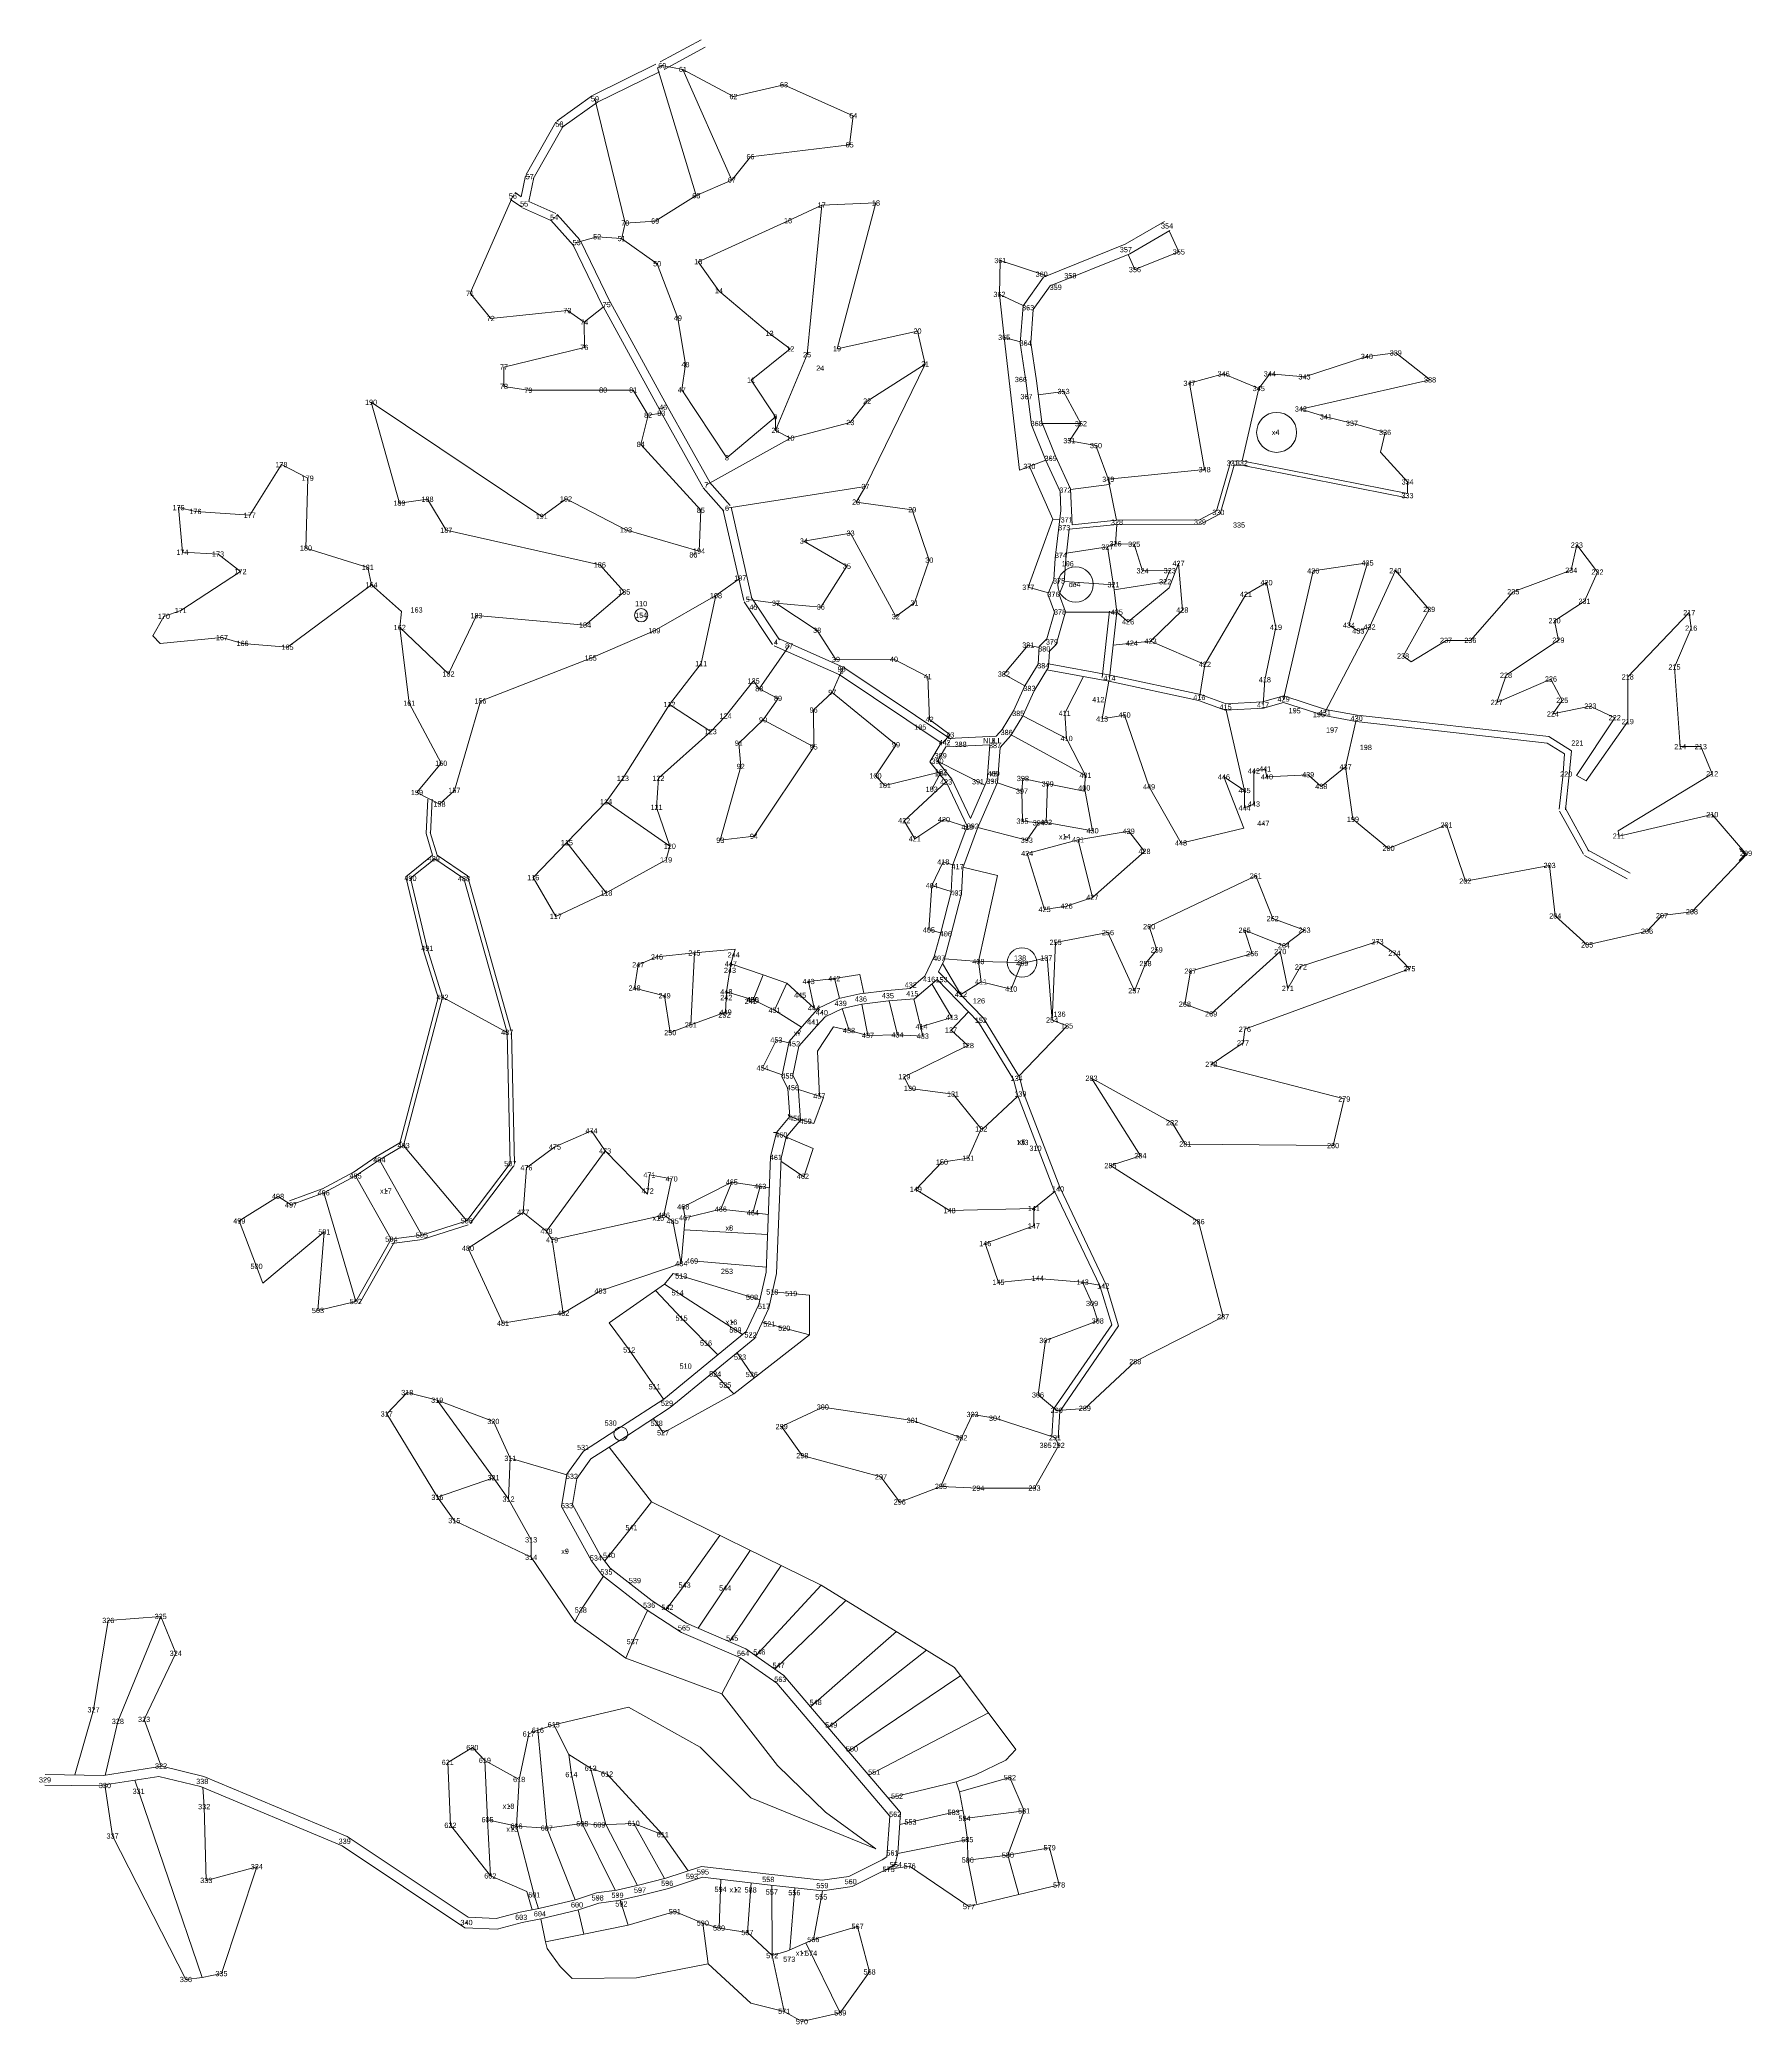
# Model space of a CAD drawing. Header units: metres. Extents: x 551040 to 556777, y 1846780 to 1849752.
# Drawn here: x 551040 to 552665, y 1846780 to 1848665 of the extents above; entities that cross this region are included whole.
import ezdxf
from ezdxf.enums import TextEntityAlignment as Align

# ---------------------------------------------------------------- set-up
doc = ezdxf.new("R2010")
doc.units = ezdxf.units.M
doc.header["$LTSCALE"] = 2
for name, color, linetype, lineweight in [('10', 7, 'Continuous', 13), ('11', 7, 'Continuous', 13), ('22', 7, 'Continuous', 13), ('23', 7, 'Continuous', 13)]:
    doc.layers.add(name, color=color, linetype=linetype, lineweight=lineweight)
doc.layers.add('12', color=7, linetype='Continuous')

msp = doc.modelspace()

# ---------------------------------------------------------------- hatches: boundary and pattern name
at = {"layer": '10'}
for points in [[(552214.235, 1848291.74, 1), (552214.085, 1848291.74, 1)], [(552214.235, 1848291.74, 1), (552214.085, 1848291.74, 1)], [(552023.305, 1848147.29, 1), (552023.155, 1848147.29, 1)], [(552023.305, 1848147.29, 1), (552023.155, 1848147.29, 1)], [(551945.151, 1847998.94, 1), (551945.151, 1847999.09, 1)], [(551946.705, 1847967.47, 1), (551946.555, 1847967.47, 1)], [(551946.705, 1847967.47, 1), (551946.555, 1847967.47, 1)], [(552014.025, 1847907.75, 1), (552013.875, 1847907.75, 1)], [(552014.025, 1847907.75, 1), (552013.875, 1847907.75, 1)], [(551760.225, 1847721.14, 1), (551760.075, 1847721.14, 1)], [(551760.225, 1847721.14, 1), (551760.075, 1847721.14, 1)], [(551973.085, 1847617.88, 1), (551972.935, 1847617.88, 1)], [(551973.085, 1847617.88, 1), (551972.935, 1847617.88, 1)], [(551369.335, 1847571.23, 1), (551369.185, 1847571.23, 1)], [(551369.335, 1847571.23, 1), (551369.185, 1847571.23, 1)], [(551628.105, 1847545.53, 1), (551627.955, 1847545.53, 1)], [(551628.105, 1847545.53, 1), (551627.955, 1847545.53, 1)], [(551695.455, 1847536.13, 1), (551695.305, 1847536.13, 1)], [(551695.455, 1847536.13, 1), (551695.305, 1847536.13, 1)], [(551697.495, 1847446.65, 1), (551697.345, 1847446.65, 1)], [(551697.495, 1847446.65, 1), (551697.345, 1847446.65, 1)], [(551539.485, 1847228.94, 1), (551539.335, 1847228.94, 1)], [(551539.485, 1847228.94, 1), (551539.335, 1847228.94, 1)], [(551485.845, 1846986.88, 1), (551485.695, 1846986.88, 1)], [(551489.315, 1846965.09, 1), (551489.165, 1846965.09, 1)], [(551489.315, 1846965.09, 1), (551489.165, 1846965.09, 1)], [(551489.315, 1846965.09, 1), (551489.165, 1846965.09, 1)], [(551701.215, 1846907.59, 1), (551701.065, 1846907.59, 1)], [(551701.215, 1846907.59, 1), (551701.065, 1846907.59, 1)], [(551764.155, 1846847.32, 1), (551764.005, 1846847.32, 1)], [(551764.155, 1846847.32, 1), (551764.005, 1846847.32, 1)]]:
    msp.add_hatch(color=256, dxfattribs=at).paths.add_polyline_path(points)

# ---------------------------------------------------------------- linework, layer by layer
for p, q in [((552213.85, 1848291.74), (552213.54, 1848291.74)), ((552213.85, 1848291.74), (552213.54, 1848291.74)), ((552214.16, 1848292.36), (552214.16, 1848292.05)), ((552214.16, 1848292.36), (552214.16, 1848292.05)), ((552214.16, 1848291.43), (552214.16, 1848291.12)), ((552214.16, 1848291.43), (552214.16, 1848291.12)), ((552214.78, 1848291.74), (552214.47, 1848291.74)), ((552214.78, 1848291.74), (552214.47, 1848291.74)), ((552023.23, 1848147.91), (552023.23, 1848147.6)), ((552023.23, 1848147.91), (552023.23, 1848147.6)), ((552022.92, 1848147.29), (552022.61, 1848147.29)), ((552022.92, 1848147.29), (552022.61, 1848147.29)), ((552023.23, 1848146.98), (552023.23, 1848146.67)), ((552023.23, 1848146.98), (552023.23, 1848146.67)), ((552023.85, 1848147.29), (552023.54, 1848147.29)), ((552023.85, 1848147.29), (552023.54, 1848147.29)), ((551944.84, 1847999.01), (551944.53, 1847999.01)), ((551945.15, 1847999.33), (551945.15, 1847999.64)), ((551945.15, 1847998.39), (551945.15, 1847998.7)), ((551945.78, 1847999.01), (551945.46, 1847999.01)), ((551946.32, 1847967.47), (551946.01, 1847967.47)), ((551946.32, 1847967.47), (551946.01, 1847967.47)), ((551946.63, 1847968.09), (551946.63, 1847967.78)), ((551946.63, 1847968.09), (551946.63, 1847967.78)), ((551946.63, 1847967.16), (551946.63, 1847966.85)), ((551946.63, 1847967.16), (551946.63, 1847966.85)), ((551947.25, 1847967.47), (551946.94, 1847967.47)), ((551947.25, 1847967.47), (551946.94, 1847967.47)), ((552013.64, 1847907.75), (552013.33, 1847907.75)), ((552013.64, 1847907.75), (552013.33, 1847907.75)), ((552013.95, 1847908.37), (552013.95, 1847908.06)), ((552013.95, 1847908.37), (552013.95, 1847908.06)), ((552013.95, 1847907.44), (552013.95, 1847907.13)), ((552013.95, 1847907.44), (552013.95, 1847907.13)), ((552014.57, 1847907.75), (552014.26, 1847907.75)), ((552014.57, 1847907.75), (552014.26, 1847907.75)), ((551759.84, 1847721.14), (551759.53, 1847721.14)), ((551759.84, 1847721.14), (551759.53, 1847721.14)), ((551760.15, 1847721.76), (551760.15, 1847721.45)), ((551760.15, 1847721.76), (551760.15, 1847721.45)), ((551760.15, 1847720.83), (551760.15, 1847720.52)), ((551760.15, 1847720.83), (551760.15, 1847720.52)), ((551760.77, 1847721.14), (551760.46, 1847721.14)), ((551760.77, 1847721.14), (551760.46, 1847721.14)), ((551972.7, 1847617.88), (551972.39, 1847617.88)), ((551972.7, 1847617.88), (551972.39, 1847617.88)), ((551973.01, 1847618.5), (551973.01, 1847618.19)), ((551973.01, 1847618.5), (551973.01, 1847618.19)), ((551973.01, 1847617.57), (551973.01, 1847617.26)), ((551973.01, 1847617.57), (551973.01, 1847617.26)), ((551973.63, 1847617.88), (551973.32, 1847617.88)), ((551973.63, 1847617.88), (551973.32, 1847617.88)), ((551368.95, 1847571.23), (551368.64, 1847571.23)), ((551368.95, 1847571.23), (551368.64, 1847571.23)), ((551369.26, 1847571.85), (551369.26, 1847571.54)), ((551369.26, 1847571.85), (551369.26, 1847571.54)), ((551369.26, 1847570.92), (551369.26, 1847570.61)), ((551369.26, 1847570.92), (551369.26, 1847570.61)), ((551369.88, 1847571.23), (551369.57, 1847571.23)), ((551369.88, 1847571.23), (551369.57, 1847571.23)), ((551627.72, 1847545.53), (551627.41, 1847545.53)), ((551627.72, 1847545.53), (551627.41, 1847545.53)), ((551628.03, 1847546.15), (551628.03, 1847545.84)), ((551628.03, 1847546.15), (551628.03, 1847545.84)), ((551628.03, 1847545.22), (551628.03, 1847544.91)), ((551628.03, 1847545.22), (551628.03, 1847544.91)), ((551628.65, 1847545.53), (551628.34, 1847545.53)), ((551628.65, 1847545.53), (551628.34, 1847545.53)), ((551695.07, 1847536.13), (551694.76, 1847536.13)), ((551695.07, 1847536.13), (551694.76, 1847536.13)), ((551695.38, 1847536.75), (551695.38, 1847536.44)), ((551695.38, 1847536.75), (551695.38, 1847536.44)), ((551695.38, 1847535.82), (551695.38, 1847535.51)), ((551695.38, 1847535.82), (551695.38, 1847535.51)), ((551696, 1847536.13), (551695.69, 1847536.13)), ((551696, 1847536.13), (551695.69, 1847536.13)), ((551697.11, 1847446.65), (551696.8, 1847446.65)), ((551697.11, 1847446.65), (551696.8, 1847446.65)), ((551697.42, 1847447.27), (551697.42, 1847446.96)), ((551697.42, 1847447.27), (551697.42, 1847446.96)), ((551697.42, 1847446.34), (551697.42, 1847446.03)), ((551697.42, 1847446.34), (551697.42, 1847446.03)), ((551698.04, 1847446.65), (551697.73, 1847446.65)), ((551698.04, 1847446.65), (551697.73, 1847446.65)), ((551539.1, 1847228.94), (551538.79, 1847228.94)), ((551539.1, 1847228.94), (551538.79, 1847228.94)), ((551539.41, 1847229.56), (551539.41, 1847229.25)), ((551539.41, 1847229.56), (551539.41, 1847229.25)), ((551539.41, 1847228.63), (551539.41, 1847228.32)), ((551539.41, 1847228.63), (551539.41, 1847228.32)), ((551540.03, 1847228.94), (551539.72, 1847228.94)), ((551540.03, 1847228.94), (551539.72, 1847228.94)), ((551485.46, 1846986.88), (551485.15, 1846986.88)), ((551485.77, 1846987.5), (551485.77, 1846987.19)), ((551485.77, 1846986.57), (551485.77, 1846986.26)), ((551486.39, 1846986.88), (551486.08, 1846986.88)), ((551488.93, 1846965.09), (551488.62, 1846965.09)), ((551488.93, 1846965.09), (551488.62, 1846965.09)), ((551488.93, 1846965.09), (551488.62, 1846965.09)), ((551489.24, 1846965.71), (551489.24, 1846965.4)), ((551489.24, 1846965.71), (551489.24, 1846965.4)), ((551489.24, 1846965.71), (551489.24, 1846965.4)), ((551489.24, 1846964.78), (551489.24, 1846964.47)), ((551489.24, 1846964.78), (551489.24, 1846964.47)), ((551489.24, 1846964.78), (551489.24, 1846964.47)), ((551489.86, 1846965.09), (551489.55, 1846965.09)), ((551489.86, 1846965.09), (551489.55, 1846965.09)), ((551489.86, 1846965.09), (551489.55, 1846965.09)), ((551700.83, 1846907.59), (551700.52, 1846907.59)), ((551700.83, 1846907.59), (551700.52, 1846907.59)), ((551701.14, 1846908.21), (551701.14, 1846907.9)), ((551701.14, 1846908.21), (551701.14, 1846907.9)), ((551701.14, 1846907.28), (551701.14, 1846906.97)), ((551701.14, 1846907.28), (551701.14, 1846906.97)), ((551701.76, 1846907.59), (551701.45, 1846907.59)), ((551701.76, 1846907.59), (551701.45, 1846907.59)), ((551763.77, 1846847.32), (551763.46, 1846847.32)), ((551763.77, 1846847.32), (551763.46, 1846847.32)), ((551764.08, 1846847.94), (551764.08, 1846847.63)), ((551764.08, 1846847.94), (551764.08, 1846847.63)), ((551764.7, 1846847.32), (551764.39, 1846847.32)), ((551764.7, 1846847.32), (551764.39, 1846847.32)), ((551764.08, 1846847.01), (551764.08, 1846846.7)), ((551764.08, 1846847.01), (551764.08, 1846846.7))]:
    msp.add_line(p, q, dxfattribs=at)
for centre, radius in [((552214.16, 1848291.74), 0.312), ((552214.16, 1848291.74), 0.312), ((552214.16, 1848291.74), 0.075), ((552214.16, 1848291.74), 0.075), ((552023.23, 1848147.29), 0.312), ((552023.23, 1848147.29), 0.312), ((552023.23, 1848147.29), 0.075), ((552023.23, 1848147.29), 0.075), ((551945.151, 1847999.015), 0.312), ((551945.151, 1847999.015), 0.075), ((551946.63, 1847967.47), 0.312), ((551946.63, 1847967.47), 0.312), ((551946.63, 1847967.47), 0.075), ((551946.63, 1847967.47), 0.075), ((552013.95, 1847907.75), 0.312), ((552013.95, 1847907.75), 0.312), ((552013.95, 1847907.75), 0.075), ((552013.95, 1847907.75), 0.075), ((551760.15, 1847721.14), 0.312), ((551760.15, 1847721.14), 0.312), ((551760.15, 1847721.14), 0.075), ((551760.15, 1847721.14), 0.075), ((551973.01, 1847617.88), 0.312), ((551973.01, 1847617.88), 0.312), ((551973.01, 1847617.88), 0.075), ((551973.01, 1847617.88), 0.075), ((551369.26, 1847571.23), 0.312), ((551369.26, 1847571.23), 0.312), ((551369.26, 1847571.23), 0.075), ((551369.26, 1847571.23), 0.075), ((551628.03, 1847545.53), 0.312), ((551628.03, 1847545.53), 0.312), ((551628.03, 1847545.53), 0.075), ((551628.03, 1847545.53), 0.075), ((551695.38, 1847536.13), 0.312), ((551695.38, 1847536.13), 0.312), ((551695.38, 1847536.13), 0.075), ((551695.38, 1847536.13), 0.075), ((551697.42, 1847446.65), 0.312), ((551697.42, 1847446.65), 0.312), ((551697.42, 1847446.65), 0.075), ((551697.42, 1847446.65), 0.075), ((551539.41, 1847228.94), 0.312), ((551539.41, 1847228.94), 0.312), ((551539.41, 1847228.94), 0.075), ((551539.41, 1847228.94), 0.075), ((551485.77, 1846986.88), 0.312), ((551485.77, 1846986.88), 0.075), ((551489.24, 1846965.09), 0.312), ((551489.24, 1846965.09), 0.312), ((551489.24, 1846965.09), 0.312), ((551489.24, 1846965.09), 0.075), ((551489.24, 1846965.09), 0.075), ((551489.24, 1846965.09), 0.075), ((551701.14, 1846907.59), 0.312), ((551701.14, 1846907.59), 0.312), ((551701.14, 1846907.59), 0.075), ((551701.14, 1846907.59), 0.075), ((551764.08, 1846847.32), 0.312), ((551764.08, 1846847.32), 0.312), ((551764.08, 1846847.32), 0.075), ((551764.08, 1846847.32), 0.075)]:
    msp.add_circle(centre, radius, dxfattribs=at)
at = {"layer": '11'}
for p, q in [((551631.08, 1848640.07), (551630.46, 1848640.07)), ((551630.77, 1848639.75), (551630.77, 1848640.38)), ((551650.64, 1848636.43), (551650.02, 1848636.43)), ((551650.33, 1848636.12), (551650.33, 1848636.74)), ((551746.65, 1848621.91), (551746.03, 1848621.91)), ((551746.34, 1848621.59), (551746.34, 1848622.22)), ((551567.18, 1848608.56), (551566.55, 1848608.56)), ((551566.86, 1848608.25), (551566.86, 1848608.87)), ((551698.69, 1848610.72), (551698.07, 1848610.72)), ((551698.38, 1848610.41), (551698.38, 1848611.04)), ((551533.47, 1848584.5), (551532.84, 1848584.5)), ((551533.15, 1848584.19), (551533.15, 1848584.81)), ((551812.49, 1848592.56), (551811.86, 1848592.56)), ((551812.17, 1848592.25), (551812.17, 1848592.87)), ((551809, 1848564.88), (551808.37, 1848564.88)), ((551808.69, 1848564.57), (551808.69, 1848565.2)), ((551714.83, 1848553.59), (551714.2, 1848553.59)), ((551714.52, 1848553.28), (551714.52, 1848553.9)), ((551505.15, 1848534.63), (551504.53, 1848534.63)), ((551504.84, 1848534.32), (551504.84, 1848534.95)), ((551697.11, 1848531.41), (551696.48, 1848531.41)), ((551696.8, 1848531.1), (551696.8, 1848531.73)), ((551489.2, 1848516.15), (551488.57, 1848516.15)), ((551488.89, 1848515.84), (551488.89, 1848516.46)), ((551499.88, 1848508.8), (551499.26, 1848508.8)), ((551499.57, 1848508.49), (551499.57, 1848509.11)), ((551663.38, 1848516.58), (551662.75, 1848516.58)), ((551663.06, 1848516.27), (551663.06, 1848516.89)), ((551782.48, 1848507.65), (551781.85, 1848507.65)), ((551782.16, 1848507.33), (551782.16, 1848507.96)), ((551834.02, 1848509.62), (551833.39, 1848509.62)), ((551833.7, 1848509.3), (551833.7, 1848509.93)), ((551528.35, 1848495.96), (551527.72, 1848495.96)), ((551528.04, 1848495.65), (551528.04, 1848496.27)), ((551595.9, 1848490.59), (551595.28, 1848490.59)), ((551595.59, 1848490.28), (551595.59, 1848490.91)), ((551624.33, 1848492.51), (551623.71, 1848492.51)), ((551624.02, 1848492.19), (551624.02, 1848492.82)), ((551750.52, 1848492.81), (551749.9, 1848492.81)), ((551750.21, 1848492.5), (551750.21, 1848493.13)), ((552110.43, 1848487.86), (552109.81, 1848487.86)), ((552110.43, 1848487.86), (552109.81, 1848487.86)), ((552110.12, 1848488.17), (552110.12, 1848487.55)), ((552110.12, 1848488.17), (552110.12, 1848487.55)), ((551549.74, 1848472.03), (551549.11, 1848472.03)), ((551549.42, 1848471.72), (551549.42, 1848472.35)), ((551569.27, 1848477.61), (551568.65, 1848477.61)), ((551568.96, 1848477.3), (551568.96, 1848477.93)), ((551592.38, 1848475.83), (551591.76, 1848475.83)), ((551592.07, 1848475.52), (551592.07, 1848476.14)), ((551626.21, 1848451.94), (551625.58, 1848451.94)), ((551625.9, 1848451.62), (551625.9, 1848452.25)), ((551665.3, 1848453.87), (551664.68, 1848453.87)), ((551664.99, 1848453.56), (551664.99, 1848454.19)), ((551952.1, 1848454.98), (551951.48, 1848454.98)), ((551952.1, 1848454.98), (551951.48, 1848454.98)), ((551951.79, 1848455.29), (551951.79, 1848454.67)), ((551951.79, 1848455.29), (551951.79, 1848454.67)), ((552071.31, 1848465.33), (552070.69, 1848465.33)), ((552071.31, 1848465.33), (552070.69, 1848465.33)), ((552071, 1848465.64), (552071, 1848465.02)), ((552071, 1848465.64), (552071, 1848465.02)), ((552121.59, 1848463.2), (552120.97, 1848463.2)), ((552121.59, 1848463.2), (552120.97, 1848463.2)), ((552121.28, 1848463.51), (552121.28, 1848462.89)), ((552121.28, 1848463.51), (552121.28, 1848462.89)), ((551991.34, 1848441.99), (551990.72, 1848441.99)), ((551991.34, 1848441.99), (551990.72, 1848441.99)), ((551991.03, 1848442.3), (551991.03, 1848441.68)), ((551991.03, 1848442.3), (551991.03, 1848441.68)), ((552018.58, 1848440.55), (552017.96, 1848440.55)), ((552018.58, 1848440.55), (552017.96, 1848440.55)), ((552018.27, 1848440.86), (552018.27, 1848440.24)), ((552018.27, 1848440.86), (552018.27, 1848440.24)), ((552079.9, 1848446.39), (552079.28, 1848446.39)), ((552079.9, 1848446.39), (552079.28, 1848446.39)), ((552079.59, 1848446.7), (552079.59, 1848446.08)), ((552079.59, 1848446.7), (552079.59, 1848446.08)), ((551448.54, 1848423.84), (551447.92, 1848423.84)), ((551448.23, 1848423.53), (551448.23, 1848424.15)), ((551578.32, 1848413.09), (551577.69, 1848413.09)), ((551578, 1848412.78), (551578, 1848413.4)), ((551684.92, 1848426.26), (551684.3, 1848426.26)), ((551684.61, 1848425.95), (551684.61, 1848426.57)), ((551951.29, 1848422.79), (551950.67, 1848422.79)), ((551951.29, 1848422.79), (551950.67, 1848422.79)), ((551950.98, 1848423.1), (551950.98, 1848422.48)), ((551950.98, 1848423.1), (551950.98, 1848422.48)), ((552004.69, 1848429.56), (552004.07, 1848429.56)), ((552004.69, 1848429.56), (552004.07, 1848429.56)), ((552004.38, 1848429.87), (552004.38, 1848429.25)), ((552004.38, 1848429.87), (552004.38, 1848429.25)), ((551468.15, 1848399.91), (551467.53, 1848399.91)), ((551467.84, 1848399.6), (551467.84, 1848400.22)), ((551541, 1848407.47), (551540.38, 1848407.47)), ((551540.69, 1848407.15), (551540.69, 1848407.78)), ((551557.03, 1848396.44), (551556.4, 1848396.44)), ((551556.72, 1848396.13), (551556.72, 1848396.75)), ((551645.88, 1848400.34), (551645.26, 1848400.34)), ((551645.57, 1848400.03), (551645.57, 1848400.65)), ((551978.52, 1848410.18), (551977.9, 1848410.18)), ((551978.52, 1848410.18), (551977.9, 1848410.18)), ((551978.21, 1848410.49), (551978.21, 1848409.87)), ((551978.21, 1848410.49), (551978.21, 1848409.87)), ((551733.01, 1848385.8), (551732.38, 1848385.8)), ((551732.7, 1848385.49), (551732.7, 1848386.11)), ((551873.41, 1848387.99), (551872.79, 1848387.99)), ((551873.1, 1848387.68), (551873.1, 1848388.3)), ((551955.74, 1848381.95), (551955.12, 1848381.95)), ((551955.74, 1848381.95), (551955.12, 1848381.95)), ((551955.43, 1848382.26), (551955.43, 1848381.64)), ((551955.43, 1848382.26), (551955.43, 1848381.64)), ((551976.11, 1848376.56), (551975.49, 1848376.56)), ((551976.11, 1848376.56), (551975.49, 1848376.56)), ((551975.8, 1848376.87), (551975.8, 1848376.25)), ((551975.8, 1848376.87), (551975.8, 1848376.25)), ((551557.09, 1848372.46), (551556.46, 1848372.46)), ((551556.77, 1848372.15), (551556.77, 1848372.77)), ((551653.1, 1848356.1), (551652.48, 1848356.1)), ((551652.79, 1848355.79), (551652.79, 1848356.41)), ((551752.6, 1848371.09), (551751.97, 1848371.09)), ((551752.29, 1848370.78), (551752.29, 1848371.41)), ((551768.61, 1848365.6), (551767.98, 1848365.6)), ((551768.3, 1848365.29), (551768.3, 1848365.91)), ((551797.03, 1848371.2), (551796.41, 1848371.2)), ((551796.72, 1848370.89), (551796.72, 1848371.51)), ((551880.6, 1848356.65), (551879.98, 1848356.65)), ((551880.29, 1848356.34), (551880.29, 1848356.97)), ((552300.17, 1848363.85), (552299.55, 1848363.85)), ((552300.17, 1848363.85), (552299.55, 1848363.85)), ((552299.86, 1848364.16), (552299.86, 1848363.54)), ((552299.86, 1848364.16), (552299.86, 1848363.54)), ((552327.58, 1848367.26), (552326.96, 1848367.26)), ((552327.58, 1848367.26), (552326.96, 1848367.26)), ((552327.27, 1848367.57), (552327.27, 1848366.95)), ((552327.27, 1848367.57), (552327.27, 1848366.95)), ((551480.71, 1848353.83), (551480.08, 1848353.83)), ((551480.39, 1848353.52), (551480.39, 1848354.14)), ((551715.35, 1848341.49), (551714.72, 1848341.49)), ((551715.03, 1848341.18), (551715.03, 1848341.81)), ((551781.08, 1848352.72), (551780.46, 1848352.72)), ((551780.77, 1848352.41), (551780.77, 1848353.03)), ((551971.61, 1848341.98), (551970.99, 1848341.98)), ((551971.61, 1848341.98), (551970.99, 1848341.98)), ((551971.3, 1848342.29), (551971.3, 1848341.67)), ((551971.3, 1848342.29), (551971.3, 1848341.67)), ((552131.68, 1848338.34), (552131.06, 1848338.34)), ((552131.68, 1848338.34), (552131.06, 1848338.34)), ((552131.37, 1848338.65), (552131.37, 1848338.03)), ((552131.37, 1848338.65), (552131.37, 1848338.03)), ((552164.09, 1848347.31), (552163.47, 1848347.31)), ((552164.09, 1848347.31), (552163.47, 1848347.31)), ((552163.78, 1848347.62), (552163.78, 1848347)), ((552163.78, 1848347.62), (552163.78, 1848347)), ((552207.97, 1848347.36), (552207.35, 1848347.36)), ((552207.97, 1848347.36), (552207.35, 1848347.36)), ((552207.66, 1848347.67), (552207.66, 1848347.05)), ((552207.66, 1848347.67), (552207.66, 1848347.05)), ((552240.92, 1848344.48), (552240.3, 1848344.48)), ((552240.92, 1848344.48), (552240.3, 1848344.48)), ((552240.61, 1848344.79), (552240.61, 1848344.17)), ((552240.61, 1848344.79), (552240.61, 1848344.17)), ((552360.15, 1848341.66), (552359.53, 1848341.66)), ((552360.15, 1848341.66), (552359.53, 1848341.66)), ((552359.84, 1848341.97), (552359.84, 1848341.35)), ((552359.84, 1848341.97), (552359.84, 1848341.35)), ((551354.6, 1848320.33), (551353.97, 1848320.33)), ((551354.28, 1848320.02), (551354.28, 1848320.64)), ((551480.75, 1848335.39), (551480.13, 1848335.39)), ((551480.44, 1848335.08), (551480.44, 1848335.7)), ((551503.86, 1848331.75), (551503.24, 1848331.75)), ((551503.55, 1848331.44), (551503.55, 1848332.07)), ((551574.96, 1848331.93), (551574.33, 1848331.93)), ((551574.64, 1848331.62), (551574.64, 1848332.24)), ((551603.4, 1848332), (551602.77, 1848332)), ((551603.09, 1848331.69), (551603.09, 1848332.31)), ((551649.61, 1848332.11), (551648.98, 1848332.11)), ((551649.3, 1848331.8), (551649.3, 1848332.42)), ((551825.59, 1848321.47), (551824.97, 1848321.47)), ((551825.28, 1848321.16), (551825.28, 1848321.79)), ((551976.89, 1848325.79), (551976.27, 1848325.79)), ((551976.89, 1848325.79), (551976.27, 1848325.79)), ((551976.58, 1848326.1), (551976.58, 1848325.48)), ((551976.58, 1848326.1), (551976.58, 1848325.48)), ((552012.17, 1848330.6), (552011.55, 1848330.6)), ((552012.17, 1848330.6), (552011.55, 1848330.6)), ((552011.86, 1848330.91), (552011.86, 1848330.29)), ((552011.86, 1848330.91), (552011.86, 1848330.29)), ((552197.54, 1848333.44), (552196.92, 1848333.44)), ((552197.54, 1848333.44), (552196.92, 1848333.44)), ((552197.23, 1848333.75), (552197.23, 1848333.13)), ((552197.23, 1848333.75), (552197.23, 1848333.13)), ((551617.67, 1848308.06), (551617.05, 1848308.06)), ((551617.36, 1848307.75), (551617.36, 1848308.37)), ((551630.11, 1848309.93), (551629.49, 1848309.93)), ((551629.8, 1848309.62), (551629.8, 1848310.25)), ((551631.88, 1848315.47), (551631.25, 1848315.47)), ((551631.56, 1848315.16), (551631.56, 1848315.78)), ((551738.54, 1848306.51), (551737.91, 1848306.51)), ((551738.22, 1848306.2), (551738.22, 1848306.82)), ((551809.64, 1848301.15), (551809.02, 1848301.15)), ((551809.33, 1848300.84), (551809.33, 1848301.46)), ((551986.62, 1848300.18), (551986, 1848300.18)), ((551986.62, 1848300.18), (551986, 1848300.18)), ((551986.31, 1848300.49), (551986.31, 1848299.87)), ((551986.31, 1848300.49), (551986.31, 1848299.87)), ((552028.65, 1848300.03), (552028.03, 1848300.03)), ((552028.65, 1848300.03), (552028.03, 1848300.03)), ((552028.34, 1848300.34), (552028.34, 1848299.72)), ((552028.34, 1848300.34), (552028.34, 1848299.72)), ((552237.52, 1848313.94), (552236.9, 1848313.94)), ((552237.52, 1848313.94), (552236.9, 1848313.94)), ((552237.21, 1848314.25), (552237.21, 1848313.63)), ((552237.21, 1848314.25), (552237.21, 1848313.63)), ((552261.19, 1848306.5), (552260.57, 1848306.5)), ((552261.19, 1848306.5), (552260.57, 1848306.5)), ((552260.88, 1848306.81), (552260.88, 1848306.19)), ((552260.88, 1848306.81), (552260.88, 1848306.19)), ((552285.94, 1848300.41), (552285.32, 1848300.41)), ((552285.94, 1848300.41), (552285.32, 1848300.41)), ((552285.63, 1848300.72), (552285.63, 1848300.1)), ((552285.63, 1848300.72), (552285.63, 1848300.1)), ((551610.63, 1848280.38), (551610.01, 1848280.38)), ((551610.32, 1848280.07), (551610.32, 1848280.69)), ((551738.57, 1848293.6), (551737.94, 1848293.6)), ((551738.26, 1848293.29), (551738.26, 1848293.91)), ((551752.8, 1848286.25), (551752.18, 1848286.25)), ((551752.49, 1848285.94), (551752.49, 1848286.57)), ((552017.63, 1848283.85), (552017.01, 1848283.85)), ((552017.63, 1848283.85), (552017.01, 1848283.85)), ((552017.32, 1848284.16), (552017.32, 1848283.54)), ((552017.32, 1848284.16), (552017.32, 1848283.54)), ((552317.47, 1848291.7), (552316.85, 1848291.7)), ((552317.47, 1848291.7), (552316.85, 1848291.7)), ((552317.16, 1848292.01), (552317.16, 1848291.39)), ((552317.16, 1848292.01), (552317.16, 1848291.39)), ((551269.43, 1848261.1), (551268.8, 1848261.1)), ((551269.11, 1848260.79), (551269.11, 1848261.42)), ((551692.42, 1848267.67), (551691.8, 1848267.67)), ((551692.11, 1848267.35), (551692.11, 1848267.98)), ((551999.88, 1848267.06), (551999.26, 1848267.06)), ((551999.88, 1848267.06), (551999.26, 1848267.06)), ((551999.57, 1848267.37), (551999.57, 1848266.75)), ((551999.57, 1848267.37), (551999.57, 1848266.75)), ((552042.93, 1848279.21), (552042.31, 1848279.21)), ((552042.93, 1848279.21), (552042.31, 1848279.21)), ((552042.62, 1848279.52), (552042.62, 1848278.9)), ((552042.62, 1848279.52), (552042.62, 1848278.9)), ((552172.65, 1848262.55), (552172.03, 1848262.55)), ((552172.65, 1848262.55), (552172.03, 1848262.55)), ((552172.34, 1848262.86), (552172.34, 1848262.24)), ((552172.34, 1848262.86), (552172.34, 1848262.24)), ((552181.41, 1848262.7), (552180.79, 1848262.7)), ((552181.41, 1848262.7), (552180.79, 1848262.7)), ((552181.1, 1848263.01), (552181.1, 1848262.39)), ((552181.1, 1848263.01), (552181.1, 1848262.39)), ((551294.34, 1848248.25), (551293.72, 1848248.25)), ((551294.03, 1848247.94), (551294.03, 1848248.57)), ((551672.62, 1848241.49), (551672.62, 1848242.11)), ((551979.69, 1848259.39), (551979.07, 1848259.39)), ((551979.69, 1848259.39), (551979.07, 1848259.39)), ((551979.38, 1848259.7), (551979.38, 1848259.08)), ((551979.38, 1848259.7), (551979.38, 1848259.08)), ((552054.57, 1848247.16), (552053.95, 1848247.16)), ((552054.57, 1848247.16), (552053.95, 1848247.16)), ((552054.26, 1848247.47), (552054.26, 1848246.85)), ((552054.26, 1848247.47), (552054.26, 1848246.85)), ((552146.06, 1848256.39), (552145.44, 1848256.39)), ((552146.06, 1848256.39), (552145.44, 1848256.39)), ((552145.75, 1848256.7), (552145.75, 1848256.08)), ((552145.75, 1848256.7), (552145.75, 1848256.08)), ((552338.88, 1848244.72), (552338.26, 1848244.72)), ((552338.88, 1848244.72), (552338.26, 1848244.72)), ((552338.57, 1848245.03), (552338.57, 1848244.41)), ((552338.57, 1848245.03), (552338.57, 1848244.41)), ((551381.49, 1848224.49), (551380.86, 1848224.49)), ((551381.18, 1848224.18), (551381.18, 1848224.8)), ((551408.14, 1848228.24), (551407.51, 1848228.24)), ((551407.83, 1848227.93), (551407.83, 1848228.55)), ((551539.66, 1848228.56), (551539.04, 1848228.56)), ((551539.35, 1848228.25), (551539.35, 1848228.87)), ((551672.93, 1848241.8), (551672.31, 1848241.8)), ((551815.16, 1848225.55), (551814.54, 1848225.55)), ((551814.85, 1848225.23), (551814.85, 1848225.86)), ((551824.01, 1848240.32), (551823.39, 1848240.32)), ((551823.7, 1848240.01), (551823.7, 1848240.63)), ((552013.84, 1848236.87), (552013.22, 1848236.87)), ((552013.84, 1848236.87), (552013.22, 1848236.87)), ((552013.53, 1848237.18), (552013.53, 1848236.56)), ((552013.53, 1848237.18), (552013.53, 1848236.56)), ((552338.71, 1848231.67), (552338.09, 1848231.67)), ((552338.71, 1848231.67), (552338.09, 1848231.67)), ((552338.4, 1848231.98), (552338.4, 1848231.36)), ((552338.4, 1848231.98), (552338.4, 1848231.36)), ((551171.77, 1848220.29), (551171.15, 1848220.29)), ((551171.46, 1848219.98), (551171.46, 1848220.61)), ((551187.78, 1848216.64), (551187.15, 1848216.64)), ((551187.46, 1848216.33), (551187.46, 1848216.96)), ((551239.33, 1848213.08), (551238.7, 1848213.08)), ((551239.02, 1848212.77), (551239.02, 1848213.39)), ((551516.6, 1848211.91), (551515.97, 1848211.91)), ((551516.29, 1848211.6), (551516.29, 1848212.22)), ((551667.66, 1848217.81), (551667.04, 1848217.81)), ((551667.35, 1848217.5), (551667.35, 1848218.12)), ((551692.54, 1848219.71), (551691.91, 1848219.71)), ((551692.22, 1848219.4), (551692.22, 1848220.02)), ((551868.5, 1848218.3), (551867.87, 1848218.3)), ((551868.19, 1848217.99), (551868.19, 1848218.61)), ((552015.07, 1848208.69), (552014.45, 1848208.69)), ((552015.07, 1848208.69), (552014.45, 1848208.69)), ((552014.76, 1848209), (552014.76, 1848208.38)), ((552014.76, 1848209), (552014.76, 1848208.38)), ((552062.87, 1848206.34), (552062.25, 1848206.34)), ((552062.87, 1848206.34), (552062.25, 1848206.34)), ((552062.56, 1848206.65), (552062.56, 1848206.03)), ((552062.56, 1848206.65), (552062.56, 1848206.03)), ((552141.7, 1848206.6), (552141.08, 1848206.6)), ((552141.7, 1848206.6), (552141.08, 1848206.6)), ((552141.39, 1848206.91), (552141.39, 1848206.29)), ((552141.39, 1848206.91), (552141.39, 1848206.29)), ((552159.17, 1848215.73), (552158.55, 1848215.73)), ((552159.17, 1848215.73), (552158.55, 1848215.73)), ((552158.86, 1848216.04), (552158.86, 1848215.42)), ((552158.86, 1848216.04), (552158.86, 1848215.42)), ((551425.99, 1848198.78), (551425.36, 1848198.78)), ((551425.67, 1848198.46), (551425.67, 1848199.09)), ((551596.61, 1848199.19), (551595.99, 1848199.19)), ((551596.3, 1848198.88), (551596.3, 1848199.51)), ((551765.49, 1848188.54), (551764.86, 1848188.54)), ((551765.17, 1848188.23), (551765.17, 1848188.85)), ((551809.9, 1848196.02), (551809.28, 1848196.02)), ((551809.59, 1848195.71), (551809.59, 1848196.33)), ((552012.76, 1848201.22), (552012.14, 1848201.22)), ((552012.76, 1848201.22), (552012.14, 1848201.22)), ((552012.45, 1848201.53), (552012.45, 1848200.91)), ((552012.45, 1848201.53), (552012.45, 1848200.91)), ((552061.45, 1848186), (552060.83, 1848186)), ((552061.45, 1848186), (552060.83, 1848186)), ((552061.14, 1848186.31), (552061.14, 1848185.69)), ((552061.14, 1848186.31), (552061.14, 1848185.69)), ((552079.23, 1848185.47), (552078.61, 1848185.47)), ((552079.23, 1848185.47), (552078.61, 1848185.47)), ((552078.92, 1848185.78), (552078.92, 1848185.16)), ((552078.92, 1848185.78), (552078.92, 1848185.16)), ((552178.74, 1848203.71), (552178.12, 1848203.71)), ((552178.74, 1848203.71), (552178.12, 1848203.71)), ((552178.43, 1848204.02), (552178.43, 1848203.4)), ((552178.43, 1848204.02), (552178.43, 1848203.4)), ((551175.43, 1848177.88), (551174.8, 1848177.88)), ((551175.12, 1848177.57), (551175.12, 1848178.19)), ((551209.2, 1848176.12), (551208.58, 1848176.12)), ((551208.89, 1848175.81), (551208.89, 1848176.43)), ((551292.73, 1848181.85), (551292.1, 1848181.85)), ((551292.41, 1848181.54), (551292.41, 1848182.17)), ((551660.65, 1848175.37), (551660.03, 1848175.37)), ((551660.34, 1848175.06), (551660.34, 1848175.68)), ((551665.98, 1848179.07), (551665.35, 1848179.07)), ((551665.66, 1848178.76), (551665.66, 1848179.39)), ((551884.61, 1848170.39), (551883.99, 1848170.39)), ((551884.3, 1848170.08), (551884.3, 1848170.7)), ((552009.66, 1848175), (552009.04, 1848175)), ((552009.66, 1848175), (552009.04, 1848175)), ((552009.35, 1848175.31), (552009.35, 1848174.69)), ((552009.35, 1848175.31), (552009.35, 1848174.69)), ((552016.15, 1848167.02), (552015.52, 1848167.02)), ((552015.83, 1848166.71), (552015.83, 1848167.33)), ((552053.85, 1848182.95), (552053.23, 1848182.95)), ((552053.85, 1848182.95), (552053.23, 1848182.95)), ((552053.54, 1848183.26), (552053.54, 1848182.64)), ((552053.54, 1848183.26), (552053.54, 1848182.64)), ((552121.28, 1848167.27), (552120.65, 1848167.27)), ((552120.96, 1848166.96), (552120.96, 1848167.58)), ((552300.79, 1848167.71), (552300.16, 1848167.71)), ((552300.47, 1848167.4), (552300.47, 1848168.02)), ((552499.54, 1848184.81), (552498.92, 1848184.81)), ((552499.23, 1848184.5), (552499.23, 1848185.13)), ((551230.57, 1848159.57), (551229.95, 1848159.57)), ((551230.26, 1848159.26), (551230.26, 1848159.89)), ((551351.42, 1848163.55), (551350.8, 1848163.55)), ((551351.11, 1848163.24), (551351.11, 1848163.87)), ((551571.81, 1848165.93), (551571.18, 1848165.93)), ((551571.5, 1848165.62), (551571.5, 1848166.25)), ((551705.14, 1848153.35), (551704.52, 1848153.35)), ((551704.83, 1848153.04), (551704.83, 1848153.66)), ((551806.42, 1848164.66), (551805.8, 1848164.66)), ((551806.11, 1848164.35), (551806.11, 1848164.97)), ((552007.88, 1848150.54), (552007.26, 1848150.54)), ((552007.88, 1848150.54), (552007.26, 1848150.54)), ((552007.57, 1848150.85), (552007.57, 1848150.23)), ((552007.57, 1848150.85), (552007.57, 1848150.23)), ((552087.18, 1848160.26), (552086.56, 1848160.26)), ((552087.18, 1848160.26), (552086.56, 1848160.26)), ((552086.87, 1848160.57), (552086.87, 1848159.95)), ((552086.87, 1848160.57), (552086.87, 1848159.95)), ((552108.59, 1848149.9), (552107.97, 1848149.9)), ((552108.59, 1848149.9), (552107.97, 1848149.9)), ((552108.28, 1848150.21), (552108.28, 1848149.59)), ((552108.28, 1848150.21), (552108.28, 1848149.59)), ((552112.94, 1848160.41), (552112.32, 1848160.41)), ((552112.94, 1848160.41), (552112.32, 1848160.41)), ((552112.63, 1848160.72), (552112.63, 1848160.1)), ((552112.63, 1848160.72), (552112.63, 1848160.1)), ((552204.86, 1848149.03), (552204.23, 1848149.03)), ((552204.54, 1848148.72), (552204.54, 1848149.35)), ((552249.26, 1848160.21), (552248.64, 1848160.21)), ((552248.95, 1848159.9), (552248.95, 1848160.52)), ((552327.2, 1848160.41), (552326.57, 1848160.41)), ((552326.89, 1848160.1), (552326.89, 1848160.72)), ((552494.27, 1848160.83), (552493.64, 1848160.83)), ((552493.96, 1848160.51), (552493.96, 1848161.14)), ((552519.16, 1848159.04), (552518.53, 1848159.04)), ((552518.84, 1848158.73), (552518.84, 1848159.35)), ((551355.02, 1848146.96), (551354.39, 1848146.96)), ((551354.71, 1848146.65), (551354.71, 1848147.27)), ((551594.98, 1848140.17), (551594.35, 1848140.17)), ((551594.66, 1848139.86), (551594.66, 1848140.48)), ((551611, 1848129.14), (551610.38, 1848129.14)), ((551610.69, 1848128.83), (551610.69, 1848129.45)), ((551682.08, 1848136.69), (551681.45, 1848136.69)), ((551681.76, 1848136.38), (551681.76, 1848137.01)), ((551712.3, 1848133.08), (551711.68, 1848133.08)), ((551711.99, 1848132.77), (551711.99, 1848133.39)), ((551738.97, 1848129.45), (551738.34, 1848129.45)), ((551738.66, 1848129.14), (551738.66, 1848129.77)), ((551870.49, 1848129.78), (551869.87, 1848129.78)), ((551870.18, 1848129.47), (551870.18, 1848130.09)), ((551978.62, 1848144.59), (551978, 1848144.59)), ((551978.62, 1848144.59), (551978, 1848144.59)), ((551978.31, 1848144.9), (551978.31, 1848144.28)), ((551978.31, 1848144.9), (551978.31, 1848144.28)), ((552002.55, 1848137.88), (552001.93, 1848137.88)), ((552002.55, 1848137.88), (552001.93, 1848137.88)), ((552002.24, 1848138.19), (552002.24, 1848137.57)), ((552002.24, 1848138.19), (552002.24, 1848137.57)), ((552059.53, 1848147.04), (552058.91, 1848147.04)), ((552059.53, 1848147.04), (552058.91, 1848147.04)), ((552059.22, 1848147.35), (552059.22, 1848146.73)), ((552059.22, 1848147.35), (552059.22, 1848146.73)), ((552185.33, 1848137.92), (552184.71, 1848137.92)), ((552185.02, 1848137.61), (552185.02, 1848138.23)), ((552439.22, 1848140.4), (552438.6, 1848140.4)), ((552438.91, 1848140.09), (552438.91, 1848140.71)), ((552506.78, 1848131.35), (552506.16, 1848131.35)), ((552506.47, 1848131.03), (552506.47, 1848131.66)), ((551157.8, 1848116.98), (551157.18, 1848116.98)), ((551157.49, 1848116.67), (551157.49, 1848117.29)), ((551173.79, 1848122.55), (551173.16, 1848122.55)), ((551173.47, 1848122.24), (551173.47, 1848122.86)), ((551397.73, 1848123.09), (551397.11, 1848123.09)), ((551397.42, 1848122.78), (551397.42, 1848123.4)), ((551454.62, 1848117.7), (551454, 1848117.7)), ((551454.31, 1848117.39), (551454.31, 1848118.01)), ((551611.03, 1848118.08), (551610.4, 1848118.08)), ((551610.71, 1848117.77), (551610.71, 1848118.39)), ((551717.65, 1848125.71), (551717.02, 1848125.71)), ((551717.34, 1848125.4), (551717.34, 1848126.03)), ((551781.63, 1848125.87), (551781.01, 1848125.87)), ((551781.32, 1848125.56), (551781.32, 1848126.18)), ((551852.75, 1848116.83), (551852.13, 1848116.83)), ((551852.44, 1848116.51), (551852.44, 1848117.14)), ((552008.81, 1848121.15), (552008.19, 1848121.15)), ((552008.81, 1848121.15), (552008.19, 1848121.15)), ((552008.5, 1848121.46), (552008.5, 1848120.84)), ((552008.5, 1848121.46), (552008.5, 1848120.84)), ((552062.74, 1848121.02), (552062.11, 1848121.02)), ((552062.42, 1848120.71), (552062.42, 1848121.33)), ((552073.42, 1848111.82), (552072.8, 1848111.82)), ((552073.11, 1848111.51), (552073.11, 1848112.13)), ((552124.94, 1848123.01), (552124.31, 1848123.01)), ((552124.63, 1848122.7), (552124.63, 1848123.33)), ((552359.28, 1848123.6), (552358.66, 1848123.6)), ((552358.97, 1848123.29), (552358.97, 1848123.91)), ((552478.39, 1848112.83), (552477.77, 1848112.83)), ((552478.08, 1848112.52), (552478.08, 1848113.15)), ((552606.34, 1848120.53), (552605.72, 1848120.53)), ((552606.03, 1848120.22), (552606.03, 1848120.84)), ((551146.87, 1848098.2), (551146.87, 1848098.82)), ((551147.18, 1848098.51), (551146.87, 1848098.51)), ((551154.31, 1848091.15), (551153.69, 1848091.15)), ((551154, 1848090.84), (551154, 1848091.46)), ((551212.95, 1848096.82), (551212.33, 1848096.82)), ((551212.64, 1848096.51), (551212.64, 1848097.14)), ((551232.51, 1848091.34), (551231.89, 1848091.34)), ((551232.2, 1848091.03), (551232.2, 1848091.65)), ((551381.78, 1848106.45), (551381.15, 1848106.45)), ((551381.46, 1848106.14), (551381.46, 1848106.76)), ((551557.73, 1848108.73), (551557.1, 1848108.73)), ((551557.42, 1848108.42), (551557.42, 1848109.04)), ((551623.5, 1848103.35), (551622.88, 1848103.35)), ((551623.19, 1848103.04), (551623.19, 1848103.67)), ((551739.06, 1848092.57), (551738.43, 1848092.57)), ((551738.75, 1848092.26), (551738.75, 1848092.88)), ((551778.13, 1848103.73), (551777.51, 1848103.73)), ((551777.82, 1848103.42), (551777.82, 1848104.04)), ((552001.15, 1848092.7), (552000.53, 1848092.7)), ((552001.15, 1848092.7), (552000.53, 1848092.7)), ((552000.84, 1848093.01), (552000.84, 1848092.39)), ((552000.84, 1848093.01), (552000.84, 1848092.39)), ((552077.03, 1848091.54), (552076.4, 1848091.54)), ((552076.72, 1848091.23), (552076.72, 1848091.85)), ((552094.8, 1848093.43), (552094.17, 1848093.43)), ((552094.48, 1848093.12), (552094.48, 1848093.74)), ((552213.85, 1848106.64), (552213.22, 1848106.64)), ((552213.53, 1848106.33), (552213.53, 1848106.95)), ((552283.16, 1848108.65), (552282.53, 1848108.65)), ((552282.85, 1848108.34), (552282.85, 1848108.96)), ((552292.06, 1848103.14), (552291.43, 1848103.14)), ((552291.75, 1848102.83), (552291.75, 1848103.45)), ((552302.71, 1848106.85), (552302.09, 1848106.85)), ((552302.4, 1848106.54), (552302.4, 1848107.17)), ((552375.35, 1848094.13), (552374.73, 1848094.13)), ((552375.04, 1848093.82), (552375.04, 1848094.45)), ((552398.46, 1848094.19), (552397.83, 1848094.19)), ((552398.14, 1848093.88), (552398.14, 1848094.5)), ((552481.99, 1848094.4), (552481.37, 1848094.4)), ((552481.68, 1848094.09), (552481.68, 1848094.71)), ((552608.16, 1848105.78), (552607.53, 1848105.78)), ((552607.84, 1848105.47), (552607.84, 1848106.09)), ((551275.18, 1848087.75), (551274.56, 1848087.75)), ((551274.87, 1848087.44), (551274.87, 1848088.06)), ((551563.14, 1848077.39), (551562.51, 1848077.39)), ((551562.83, 1848077.07), (551562.83, 1848077.7)), ((551667.7, 1848071.8), (551667.7, 1848072.42)), ((551751.51, 1848088.91), (551750.89, 1848088.91)), ((551751.2, 1848088.6), (551751.2, 1848089.22)), ((551795.97, 1848076.11), (551795.35, 1848076.11)), ((551795.66, 1848075.8), (551795.66, 1848076.42)), ((551851.07, 1848076.25), (551850.45, 1848076.25)), ((551850.76, 1848075.93), (551850.76, 1848076.56)), ((551978.6, 1848089.77), (551977.98, 1848089.77)), ((551978.6, 1848089.77), (551977.98, 1848089.77)), ((551978.29, 1848090.08), (551978.29, 1848089.46)), ((551978.29, 1848090.08), (551978.29, 1848089.46)), ((551993.78, 1848086.14), (551993.16, 1848086.14)), ((551993.78, 1848086.14), (551993.16, 1848086.14)), ((551993.47, 1848086.45), (551993.47, 1848085.83)), ((551993.47, 1848086.45), (551993.47, 1848085.83)), ((552334.51, 1848079.28), (552333.88, 1848079.28)), ((552334.2, 1848078.97), (552334.2, 1848079.59)), ((551428.09, 1848062.3), (551427.47, 1848062.3)), ((551427.78, 1848061.99), (551427.78, 1848062.61)), ((551668.01, 1848072.11), (551667.39, 1848072.11)), ((551717.82, 1848055.63), (551717.2, 1848055.63)), ((551717.51, 1848055.32), (551717.51, 1848055.94)), ((551801.33, 1848066.9), (551800.71, 1848066.9)), ((551801.34, 1848065.06), (551800.71, 1848065.06)), ((551801.02, 1848066.59), (551801.02, 1848067.21)), ((551801.02, 1848064.75), (551801.02, 1848065.37)), ((551883.11, 1848059.73), (551882.48, 1848059.73)), ((551882.8, 1848059.41), (551882.8, 1848060.04)), ((551955.43, 1848062.19), (551954.81, 1848062.19)), ((551955.43, 1848062.19), (551954.81, 1848062.19)), ((551955.12, 1848062.5), (551955.12, 1848061.88)), ((551955.12, 1848062.5), (551955.12, 1848061.88)), ((551992.89, 1848070.15), (551992.27, 1848070.15)), ((551992.89, 1848070.15), (551992.27, 1848070.15)), ((551992.58, 1848070.46), (551992.58, 1848069.84)), ((551992.58, 1848070.46), (551992.58, 1848069.84)), ((552055.78, 1848058.29), (552055.16, 1848058.29)), ((552055.47, 1848057.98), (552055.47, 1848058.61)), ((552146.39, 1848071.43), (552145.77, 1848071.43)), ((552146.08, 1848071.12), (552146.08, 1848071.74)), ((552203.3, 1848056.81), (552202.68, 1848056.81)), ((552202.99, 1848056.5), (552202.99, 1848057.13)), ((552432.31, 1848061.08), (552431.68, 1848061.08)), ((552432, 1848060.77), (552432, 1848061.39)), ((552474.97, 1848057.5), (552474.35, 1848057.5)), ((552474.66, 1848057.18), (552474.66, 1848057.81)), ((552547.84, 1848059.52), (552547.22, 1848059.52)), ((552547.53, 1848059.21), (552547.53, 1848059.83)), ((552592.25, 1848068.85), (552591.63, 1848068.85)), ((552591.94, 1848068.54), (552591.94, 1848069.16)), ((551390.52, 1848034.23), (551390.52, 1848034.86)), ((551458.37, 1848036.56), (551457.75, 1848036.56)), ((551458.06, 1848036.25), (551458.06, 1848036.87)), ((551723.17, 1848048.27), (551722.55, 1848048.27)), ((551722.86, 1848047.95), (551722.86, 1848048.58)), ((551740.97, 1848039.09), (551740.34, 1848039.09)), ((551740.66, 1848038.78), (551740.66, 1848039.4)), ((551792.5, 1848044.75), (551791.87, 1848044.75)), ((551792.19, 1848044.43), (551792.19, 1848045.06)), ((551979.72, 1848048.58), (551979.1, 1848048.58)), ((551979.72, 1848048.58), (551979.1, 1848048.58)), ((551979.41, 1848048.89), (551979.41, 1848048.27)), ((551979.41, 1848048.89), (551979.41, 1848048.27)), ((552045.17, 1848037.98), (552044.54, 1848037.98)), ((552044.85, 1848037.67), (552044.85, 1848038.29)), ((552141.14, 1848040.06), (552140.51, 1848040.06)), ((552140.83, 1848039.75), (552140.83, 1848040.37)), ((552221.12, 1848038.41), (552220.5, 1848038.41)), ((552220.81, 1848038.1), (552220.81, 1848038.73)), ((552423.49, 1848035.23), (552422.86, 1848035.23)), ((552423.17, 1848034.92), (552423.17, 1848035.55)), ((552485.69, 1848037.23), (552485.06, 1848037.23)), ((552485.38, 1848036.92), (552485.38, 1848037.55)), ((551390.84, 1848034.55), (551390.21, 1848034.55)), ((551637.89, 1848033.3), (551637.27, 1848033.3)), ((551637.58, 1848032.99), (551637.58, 1848033.62)), ((551691.24, 1848022.37), (551690.62, 1848022.37)), ((551690.93, 1848022.06), (551690.93, 1848022.68)), ((551726.8, 1848018.77), (551726.18, 1848018.77)), ((551726.49, 1848018.45), (551726.49, 1848019.08)), ((551774.76, 1848028.1), (551774.14, 1848028.1)), ((551774.45, 1848027.79), (551774.45, 1848028.42)), ((551884.98, 1848019.15), (551884.36, 1848019.15)), ((551884.67, 1848018.84), (551884.67, 1848019.47)), ((551969.1, 1848024.84), (551968.48, 1848024.84)), ((551969.1, 1848024.84), (551968.48, 1848024.84)), ((551968.79, 1848025.15), (551968.79, 1848024.53)), ((551968.79, 1848025.15), (551968.79, 1848024.53)), ((552013.2, 1848024.99), (552012.58, 1848024.99)), ((552012.89, 1848024.68), (552012.89, 1848025.3)), ((552048.76, 1848019.55), (552048.14, 1848019.55)), ((552048.45, 1848019.23), (552048.45, 1848019.86)), ((552070.08, 1848023.29), (552069.46, 1848023.29)), ((552069.77, 1848022.97), (552069.77, 1848023.6)), ((552166.04, 1848030.9), (552165.42, 1848030.9)), ((552165.73, 1848030.59), (552165.73, 1848031.21)), ((552201.59, 1848032.83), (552200.96, 1848032.83)), ((552201.27, 1848032.52), (552201.27, 1848033.15)), ((552231.55, 1848027.38), (552230.92, 1848027.38)), ((552231.24, 1848027.07), (552231.24, 1848027.7)), ((552254.66, 1848023.75), (552254.04, 1848023.75)), ((552254.35, 1848023.44), (552254.35, 1848024.06)), ((552260.26, 1848025.6), (552259.63, 1848025.6)), ((552259.94, 1848025.29), (552259.94, 1848025.91)), ((552290.48, 1848020.14), (552289.86, 1848020.14)), ((552290.17, 1848019.83), (552290.17, 1848020.45)), ((552476.83, 1848024.3), (552476.21, 1848024.3)), ((552476.52, 1848023.99), (552476.52, 1848024.61)), ((552512.36, 1848031.77), (552511.74, 1848031.77)), ((552512.05, 1848031.46), (552512.05, 1848032.08)), ((552535.5, 1848020.76), (552534.87, 1848020.76)), ((552535.18, 1848020.45), (552535.18, 1848021.07)), ((552547.95, 1848017.1), (552547.32, 1848017.1)), ((552547.63, 1848016.79), (552547.63, 1848017.41)), ((551677.06, 1848007.58), (551676.44, 1848007.58)), ((551676.75, 1848007.27), (551676.75, 1848007.89)), ((551703.44, 1847996.27), (551703.44, 1847996.89)), ((551876.12, 1848011.76), (551875.49, 1848011.76)), ((551875.8, 1848011.44), (551875.8, 1848012.07)), ((551897.48, 1847997.05), (551896.85, 1847997.05)), ((551897.17, 1847996.74), (551897.17, 1847997.37)), ((551902.81, 1847997.07), (551902.19, 1847997.07)), ((551902.5, 1847996.75), (551902.5, 1847997.38)), ((551904.57, 1848004.45), (551903.95, 1848004.45)), ((551904.26, 1848004.14), (551904.26, 1848004.76)), ((551945.46, 1847999.01), (551944.84, 1847999.01)), ((551945.15, 1847998.7), (551945.15, 1847999.33)), ((551958.07, 1848006.79), (551957.45, 1848006.79)), ((551958.07, 1848006.79), (551957.45, 1848006.79)), ((551957.76, 1848007.1), (551957.76, 1848006.48)), ((551957.76, 1848007.1), (551957.76, 1848006.48)), ((552015.04, 1848001.02), (552014.42, 1848001.02)), ((552014.73, 1848000.71), (552014.73, 1848001.33)), ((552267.14, 1848009.03), (552266.52, 1848009.03)), ((552266.83, 1848008.72), (552266.83, 1848009.34)), ((552499.7, 1847996.38), (552499.7, 1847997.01)), ((551703.75, 1847996.58), (551703.12, 1847996.58)), ((551774.85, 1847993.06), (551774.23, 1847993.06)), ((551774.54, 1847992.75), (551774.54, 1847993.37)), ((551853.05, 1847995.1), (551852.43, 1847995.1)), ((551852.74, 1847994.79), (551852.74, 1847995.41)), ((551892.39, 1847979.45), (551891.77, 1847979.45)), ((551892.39, 1847979.45), (551891.77, 1847979.45)), ((551892.08, 1847979.76), (551892.08, 1847979.14)), ((551892.08, 1847979.76), (551892.08, 1847979.14)), ((551895.47, 1847984.66), (551894.85, 1847984.66)), ((551895.47, 1847984.66), (551894.85, 1847984.66)), ((551895.16, 1847984.97), (551895.16, 1847984.35)), ((551895.16, 1847984.97), (551895.16, 1847984.35)), ((551914.36, 1847995.47), (551913.74, 1847995.47)), ((551914.36, 1847995.47), (551913.74, 1847995.47)), ((551914.05, 1847995.78), (551914.05, 1847995.16)), ((551914.05, 1847995.78), (551914.05, 1847995.16)), ((551947.05, 1847994.35), (551946.43, 1847994.35)), ((551947.05, 1847994.35), (551946.43, 1847994.35)), ((551946.74, 1847994.66), (551946.74, 1847994.04)), ((551946.74, 1847994.66), (551946.74, 1847994.04)), ((552299.18, 1847992.51), (552298.55, 1847992.51)), ((552298.86, 1847992.2), (552298.86, 1847992.82)), ((552500.01, 1847996.69), (552499.38, 1847996.69)), ((552597.77, 1847993.25), (552597.15, 1847993.25)), ((552597.46, 1847992.94), (552597.46, 1847993.56)), ((552617.32, 1847993.3), (552616.7, 1847993.3)), ((552617.01, 1847992.99), (552617.01, 1847993.61)), ((551421.19, 1847977.45), (551420.57, 1847977.45)), ((551420.88, 1847977.13), (551420.88, 1847977.76)), ((551593.63, 1847963.11), (551593, 1847963.11)), ((551593.32, 1847962.8), (551593.32, 1847963.43)), ((551627.4, 1847963.19), (551626.78, 1847963.19)), ((551627.09, 1847962.88), (551627.09, 1847963.51)), ((551705.58, 1847974.45), (551704.95, 1847974.45)), ((551705.27, 1847974.14), (551705.27, 1847974.76)), ((551833.57, 1847965.54), (551832.95, 1847965.54)), ((551833.26, 1847965.23), (551833.26, 1847965.86)), ((551895.77, 1847969.38), (551895.14, 1847969.38)), ((551895.77, 1847967.54), (551895.15, 1847967.54)), ((551895.46, 1847969.07), (551895.46, 1847969.7)), ((551895.46, 1847967.23), (551895.46, 1847967.85)), ((551900.59, 1847959.7), (551899.97, 1847959.7)), ((551900.59, 1847959.7), (551899.97, 1847959.7)), ((551900.28, 1847960.01), (551900.28, 1847959.39)), ((551900.28, 1847960.01), (551900.28, 1847959.39)), ((551930.93, 1847959.93), (551930.31, 1847959.93)), ((551930.93, 1847959.93), (551930.31, 1847959.93)), ((551930.62, 1847960.24), (551930.62, 1847959.62)), ((551930.62, 1847960.24), (551930.62, 1847959.62)), ((551944.58, 1847960.35), (551943.96, 1847960.35)), ((551944.58, 1847960.35), (551943.96, 1847960.35)), ((551944.27, 1847960.66), (551944.27, 1847960.04)), ((551944.27, 1847960.66), (551944.27, 1847960.04)), ((551945.81, 1847967.65), (551945.18, 1847967.65)), ((551945.49, 1847967.34), (551945.49, 1847967.97)), ((551973.57, 1847963.02), (551972.95, 1847963.02)), ((551973.57, 1847963.02), (551972.95, 1847963.02)), ((551973.26, 1847963.33), (551973.26, 1847962.71)), ((551973.26, 1847963.33), (551973.26, 1847962.71)), ((552032.93, 1847966.01), (552032.31, 1847966.01)), ((552032.93, 1847966.01), (552032.31, 1847966.01)), ((552032.62, 1847966.32), (552032.62, 1847965.7)), ((552032.62, 1847966.32), (552032.62, 1847965.7)), ((552164.43, 1847964.5), (552163.8, 1847964.5)), ((552164.12, 1847964.19), (552164.12, 1847964.81)), ((552192.85, 1847970.11), (552192.23, 1847970.11)), ((552192.54, 1847969.79), (552192.54, 1847970.42)), ((552203.51, 1847971.98), (552202.89, 1847971.98)), ((552203.2, 1847971.66), (552203.2, 1847972.29)), ((552205.31, 1847964.6), (552204.68, 1847964.6)), ((552205, 1847964.29), (552205, 1847964.91)), ((552244.41, 1847966.54), (552243.78, 1847966.54)), ((552244.09, 1847966.23), (552244.09, 1847966.86)), ((552279.94, 1847974.01), (552279.31, 1847974.01)), ((552279.62, 1847973.7), (552279.62, 1847974.32)), ((552489.42, 1847967.16), (552488.79, 1847967.16)), ((552489.1, 1847966.85), (552489.1, 1847967.47)), ((552628.05, 1847967.5), (552627.43, 1847967.5)), ((552627.74, 1847967.19), (552627.74, 1847967.81)), ((551398.15, 1847949.73), (551397.53, 1847949.73)), ((551397.84, 1847949.41), (551397.84, 1847950.04)), ((551433.69, 1847951.66), (551433.07, 1847951.66)), ((551433.38, 1847951.35), (551433.38, 1847951.97)), ((551577.69, 1847940.94), (551577.07, 1847940.94)), ((551577.38, 1847940.63), (551577.38, 1847941.25)), ((551842.48, 1847956.34), (551841.86, 1847956.34)), ((551842.17, 1847956.03), (551842.17, 1847956.66)), ((551886.92, 1847952.76), (551886.3, 1847952.76)), ((551886.61, 1847952.45), (551886.61, 1847953.08)), ((551972.59, 1847950.98), (551971.97, 1847950.98)), ((551972.59, 1847950.98), (551971.97, 1847950.98)), ((551972.28, 1847951.29), (551972.28, 1847950.67)), ((551972.28, 1847951.29), (551972.28, 1847950.67)), ((551997.03, 1847957.88), (551996.41, 1847957.88)), ((551997.03, 1847957.88), (551996.41, 1847957.88)), ((551996.72, 1847958.19), (551996.72, 1847957.57)), ((551996.72, 1847958.19), (551996.72, 1847957.57)), ((552031.88, 1847954.06), (552031.26, 1847954.06)), ((552031.88, 1847954.06), (552031.26, 1847954.06)), ((552031.57, 1847954.37), (552031.57, 1847953.75)), ((552031.57, 1847954.37), (552031.57, 1847953.75)), ((552093.36, 1847955.1), (552092.73, 1847955.1)), ((552093.04, 1847954.79), (552093.04, 1847955.42)), ((552184.01, 1847951.64), (552183.39, 1847951.64)), ((552183.7, 1847951.33), (552183.7, 1847951.95)), ((552256.87, 1847955.51), (552256.25, 1847955.51)), ((552256.56, 1847955.2), (552256.56, 1847955.82)), ((551419.51, 1847938.71), (551418.88, 1847938.71)), ((551419.19, 1847938.4), (551419.19, 1847939.03)), ((551625.69, 1847935.53), (551625.07, 1847935.53)), ((551625.38, 1847935.21), (551625.38, 1847935.84)), ((551860.77, 1847922.92), (551860.15, 1847922.92)), ((551860.77, 1847922.92), (551860.15, 1847922.92)), ((551860.46, 1847923.23), (551860.46, 1847922.61)), ((551860.46, 1847923.23), (551860.46, 1847922.61)), ((551898.58, 1847924.04), (551897.96, 1847924.04)), ((551898.58, 1847924.04), (551897.96, 1847924.04)), ((551898.27, 1847924.35), (551898.27, 1847923.73)), ((551898.27, 1847924.35), (551898.27, 1847923.73)), ((551973.11, 1847922.54), (551972.49, 1847922.54)), ((551973.11, 1847922.54), (551972.49, 1847922.54)), ((551972.8, 1847922.85), (551972.8, 1847922.23)), ((551972.8, 1847922.85), (551972.8, 1847922.23)), ((551995.23, 1847921.67), (551995.23, 1847921.05)), ((551995.23, 1847921.67), (551995.23, 1847921.05)), ((552184.05, 1847935.04), (552183.43, 1847935.04)), ((552183.74, 1847934.73), (552183.74, 1847935.35)), ((552192.93, 1847938.75), (552192.31, 1847938.75)), ((552192.62, 1847938.44), (552192.62, 1847939.06)), ((552286.9, 1847924.24), (552286.28, 1847924.24)), ((552286.59, 1847923.93), (552286.59, 1847924.55)), ((552628.15, 1847928.77), (552627.52, 1847928.77)), ((552627.83, 1847928.46), (552627.83, 1847929.08)), ((551686.2, 1847904.32), (551685.57, 1847904.32)), ((551685.89, 1847904.01), (551685.89, 1847904.63)), ((551718.18, 1847908.09), (551717.56, 1847908.09)), ((551717.87, 1847907.78), (551717.87, 1847908.4)), ((551870.84, 1847905.72), (551870.22, 1847905.72)), ((551870.84, 1847905.72), (551870.22, 1847905.72)), ((551870.53, 1847906.03), (551870.53, 1847905.41)), ((551870.53, 1847906.03), (551870.53, 1847905.41)), ((551920.93, 1847916.75), (551920.31, 1847916.75)), ((551920.93, 1847916.75), (551920.31, 1847916.75)), ((551920.62, 1847917.06), (551920.62, 1847916.44)), ((551920.62, 1847917.06), (551920.62, 1847916.44)), ((551925.92, 1847917.73), (551925.3, 1847917.73)), ((551925.92, 1847917.73), (551925.3, 1847917.73)), ((551925.61, 1847918.04), (551925.61, 1847917.42)), ((551925.61, 1847918.04), (551925.61, 1847917.42)), ((551977.21, 1847904.36), (551976.59, 1847904.36)), ((551977.21, 1847904.36), (551976.59, 1847904.36)), ((551976.9, 1847904.67), (551976.9, 1847904.05)), ((551976.9, 1847904.67), (551976.9, 1847904.05)), ((551988.6, 1847920.89), (551987.98, 1847920.89)), ((551988.6, 1847920.89), (551987.98, 1847920.89)), ((551988.29, 1847921.2), (551988.29, 1847920.58)), ((551988.29, 1847921.2), (551988.29, 1847920.58)), ((551995.54, 1847921.36), (551994.92, 1847921.36)), ((551995.54, 1847921.36), (551994.92, 1847921.36)), ((552025.9, 1847904.81), (552025.28, 1847904.81)), ((552025.9, 1847904.81), (552025.28, 1847904.81)), ((552025.59, 1847905.12), (552025.59, 1847904.5)), ((552025.59, 1847905.12), (552025.59, 1847904.5)), ((552039.65, 1847913.39), (552039.03, 1847913.39)), ((552039.65, 1847913.39), (552039.03, 1847913.39)), ((552039.34, 1847913.7), (552039.34, 1847913.08)), ((552039.34, 1847913.7), (552039.34, 1847913.08)), ((552074.04, 1847912.9), (552073.42, 1847912.9)), ((552074.04, 1847912.9), (552073.42, 1847912.9)), ((552073.73, 1847913.21), (552073.73, 1847912.59)), ((552073.73, 1847913.21), (552073.73, 1847912.59)), ((552201.86, 1847920.33), (552201.24, 1847920.33)), ((552201.55, 1847920.02), (552201.55, 1847920.64)), ((552375.78, 1847918.92), (552375.16, 1847918.92)), ((552375.47, 1847918.61), (552375.47, 1847919.24)), ((552539.33, 1847908.27), (552538.71, 1847908.27)), ((552539.02, 1847907.95), (552539.02, 1847908.58)), ((551414.05, 1847886.83), (551413.43, 1847886.83)), ((551414.05, 1847886.83), (551413.43, 1847886.83)), ((551413.74, 1847887.14), (551413.74, 1847886.52)), ((551413.74, 1847887.14), (551413.74, 1847886.52)), ((551540.46, 1847902.12), (551539.83, 1847902.12)), ((551540.15, 1847901.81), (551540.15, 1847902.43)), ((551634.7, 1847885.75), (551634.07, 1847885.75)), ((551634.39, 1847885.44), (551634.39, 1847886.06)), ((551638.22, 1847898.67), (551637.6, 1847898.67)), ((551637.91, 1847898.36), (551637.91, 1847898.98)), ((551897.63, 1847884.07), (551897.63, 1847883.45)), ((551897.63, 1847884.07), (551897.63, 1847883.45)), ((551977.6, 1847891.76), (551976.98, 1847891.76)), ((551977.6, 1847891.76), (551976.98, 1847891.76)), ((551977.29, 1847892.07), (551977.29, 1847891.45)), ((551977.29, 1847892.07), (551977.29, 1847891.45)), ((552088.97, 1847893.78), (552088.35, 1847893.78)), ((552088.97, 1847893.78), (552088.35, 1847893.78)), ((552088.66, 1847894.09), (552088.66, 1847893.47)), ((552088.66, 1847894.09), (552088.66, 1847893.47)), ((552123.7, 1847901.7), (552123.08, 1847901.7)), ((552123.39, 1847901.38), (552123.39, 1847902.01)), ((552320.74, 1847896.66), (552320.12, 1847896.66)), ((552320.43, 1847896.35), (552320.43, 1847896.97)), ((552660.23, 1847891.97), (552659.61, 1847891.97)), ((552659.92, 1847891.65), (552659.92, 1847892.28)), ((551391.96, 1847868.21), (551391.34, 1847868.21)), ((551391.96, 1847868.21), (551391.34, 1847868.21)), ((551391.65, 1847868.52), (551391.65, 1847867.9)), ((551391.65, 1847868.52), (551391.65, 1847867.9)), ((551442.77, 1847867.93), (551442.15, 1847867.93)), ((551442.77, 1847867.93), (551442.15, 1847867.93)), ((551442.46, 1847868.24), (551442.46, 1847867.62)), ((551442.46, 1847868.24), (551442.46, 1847867.62)), ((551508.55, 1847868.85), (551507.92, 1847868.85)), ((551508.23, 1847868.53), (551508.23, 1847869.16)), ((551897.94, 1847883.76), (551897.32, 1847883.76)), ((551897.94, 1847883.76), (551897.32, 1847883.76)), ((551911.49, 1847879.33), (551910.87, 1847879.33)), ((551911.49, 1847879.33), (551910.87, 1847879.33)), ((551911.18, 1847879.64), (551911.18, 1847879.02)), ((551911.18, 1847879.64), (551911.18, 1847879.02)), ((552194.61, 1847870.53), (552193.99, 1847870.53)), ((552194.3, 1847870.21), (552194.3, 1847870.84)), ((552393.69, 1847865.49), (552393.06, 1847865.49)), ((552393.38, 1847865.17), (552393.38, 1847865.8)), ((552473.63, 1847880.44), (552473.01, 1847880.44)), ((552473.32, 1847880.13), (552473.32, 1847880.75)), ((551577.9, 1847854.26), (551577.28, 1847854.26)), ((551577.59, 1847853.95), (551577.59, 1847854.57)), ((551886.97, 1847861.23), (551886.35, 1847861.23)), ((551886.97, 1847861.23), (551886.35, 1847861.23)), ((551886.66, 1847861.54), (551886.66, 1847860.92)), ((551886.66, 1847861.54), (551886.66, 1847860.92)), ((551910.38, 1847854.23), (551909.76, 1847854.23)), ((551910.38, 1847854.23), (551909.76, 1847854.23)), ((551910.07, 1847854.54), (551910.07, 1847853.92)), ((551910.07, 1847854.54), (551910.07, 1847853.92)), ((552039.49, 1847850.02), (552038.87, 1847850.02)), ((552039.49, 1847850.02), (552038.87, 1847850.02)), ((552039.18, 1847850.33), (552039.18, 1847849.71)), ((552039.18, 1847850.33), (552039.18, 1847849.71)), ((551529.97, 1847832.01), (551529.34, 1847832.01)), ((551529.65, 1847831.7), (551529.65, 1847832.32)), ((551994.11, 1847838.63), (551993.49, 1847838.63)), ((551994.11, 1847838.63), (551993.49, 1847838.63)), ((551993.8, 1847838.94), (551993.8, 1847838.32)), ((551993.8, 1847838.94), (551993.8, 1847838.32)), ((552015.02, 1847841.75), (552014.4, 1847841.75)), ((552015.02, 1847841.75), (552014.4, 1847841.75)), ((552014.71, 1847842.06), (552014.71, 1847841.44)), ((552014.71, 1847842.06), (552014.71, 1847841.44)), ((552210.71, 1847829.99), (552210.08, 1847829.99)), ((552210.4, 1847829.68), (552210.4, 1847830.3)), ((552479.08, 1847832.5), (552478.46, 1847832.5)), ((552478.77, 1847832.19), (552478.77, 1847832.81)), ((552580.4, 1847832.75), (552579.77, 1847832.75)), ((552580.09, 1847832.44), (552580.09, 1847833.06)), ((552608.83, 1847836.51), (552608.2, 1847836.51)), ((552608.51, 1847836.2), (552608.51, 1847836.82)), ((551884.27, 1847819.17), (551883.65, 1847819.17)), ((551884.27, 1847819.17), (551883.65, 1847819.17)), ((551883.96, 1847819.48), (551883.96, 1847818.86)), ((551883.96, 1847819.48), (551883.96, 1847818.86)), ((551900.34, 1847815.45), (551899.72, 1847815.45)), ((551900.34, 1847815.45), (551899.72, 1847815.45)), ((551900.03, 1847815.76), (551900.03, 1847815.14)), ((551900.03, 1847815.76), (551900.03, 1847815.14)), ((552054.33, 1847816.7), (552053.7, 1847816.7)), ((552054.02, 1847816.39), (552054.02, 1847817.01)), ((552093.42, 1847822.33), (552092.8, 1847822.33)), ((552093.11, 1847822.01), (552093.11, 1847822.64)), ((552184.08, 1847818.86), (552183.45, 1847818.86)), ((552183.76, 1847818.55), (552183.76, 1847819.17)), ((552240.95, 1847819), (552240.33, 1847819)), ((552240.64, 1847818.69), (552240.64, 1847819.31)), ((552309.98, 1847807.79), (552309.98, 1847808.42)), ((552566.22, 1847817.96), (552565.59, 1847817.96)), ((552565.9, 1847817.65), (552565.9, 1847818.27)), ((551407.9, 1847801.75), (551407.28, 1847801.75)), ((551407.9, 1847801.75), (551407.28, 1847801.75)), ((551407.59, 1847802.06), (551407.59, 1847801.44)), ((551407.59, 1847802.06), (551407.59, 1847801.44)), ((551626.04, 1847793.51), (551625.41, 1847793.51)), ((551625.72, 1847793.2), (551625.72, 1847793.83)), ((551661.58, 1847797.29), (551660.95, 1847797.29)), ((551661.26, 1847796.98), (551661.26, 1847797.6)), ((551698.9, 1847795.54), (551698.28, 1847795.54)), ((551698.59, 1847795.23), (551698.59, 1847795.85)), ((551893.97, 1847792.31), (551893.35, 1847792.31)), ((551893.97, 1847792.31), (551893.35, 1847792.31)), ((551893.66, 1847792.62), (551893.66, 1847792)), ((551893.66, 1847792.62), (551893.66, 1847792)), ((551970.85, 1847792.51), (551970.23, 1847792.51)), ((551970.54, 1847792.2), (551970.54, 1847792.82)), ((551995.73, 1847792.57), (551995.11, 1847792.57)), ((551995.42, 1847792.26), (551995.42, 1847792.89)), ((552004.59, 1847807.35), (552003.96, 1847807.35)), ((552004.27, 1847807.04), (552004.27, 1847807.66)), ((552100.58, 1847800.21), (552099.96, 1847800.21)), ((552100.27, 1847799.9), (552100.27, 1847800.52)), ((552191.24, 1847796.75), (552190.62, 1847796.75)), ((552190.93, 1847796.43), (552190.93, 1847797.06)), ((552217.9, 1847798.65), (552217.27, 1847798.65)), ((552217.58, 1847798.34), (552217.58, 1847798.97)), ((552221.44, 1847804.2), (552220.81, 1847804.2)), ((552221.12, 1847803.89), (552221.12, 1847804.51)), ((552310.3, 1847808.1), (552309.67, 1847808.1)), ((552326.32, 1847797.08), (552325.7, 1847797.08)), ((552326.01, 1847796.77), (552326.01, 1847797.39)), ((552509.37, 1847804.91), (552508.75, 1847804.91)), ((552509.06, 1847804.6), (552509.06, 1847805.22)), ((551608.28, 1847786.09), (551607.66, 1847786.09)), ((551607.97, 1847785.78), (551607.97, 1847786.41)), ((551695.39, 1847780.78), (551694.76, 1847780.78)), ((551695.07, 1847780.46), (551695.07, 1847781.09)), ((551696.17, 1847786.95), (551695.55, 1847786.95)), ((551696.17, 1847786.95), (551695.55, 1847786.95)), ((551695.86, 1847787.26), (551695.86, 1847786.64)), ((551695.86, 1847787.26), (551695.86, 1847786.64)), ((551794.48, 1847772.98), (551793.86, 1847772.98)), ((551794.48, 1847772.98), (551793.86, 1847772.98)), ((551794.17, 1847773.29), (551794.17, 1847772.67)), ((551794.17, 1847773.29), (551794.17, 1847772.67)), ((551884.47, 1847772.22), (551883.85, 1847772.22)), ((551884.47, 1847772.22), (551883.85, 1847772.22)), ((551884.16, 1847772.53), (551884.16, 1847771.91)), ((551884.16, 1847772.53), (551884.16, 1847771.91)), ((551896.25, 1847772.04), (551895.63, 1847772.04)), ((551895.94, 1847771.73), (551895.94, 1847772.36)), ((551931.26, 1847789.16), (551930.64, 1847789.16)), ((551931.26, 1847789.16), (551930.64, 1847789.16)), ((551930.95, 1847789.47), (551930.95, 1847788.85)), ((551930.95, 1847789.47), (551930.95, 1847788.85)), ((551972.87, 1847787.33), (551972.25, 1847787.33)), ((551972.87, 1847787.33), (551972.25, 1847787.33)), ((551972.56, 1847787.64), (551972.56, 1847787.02)), ((551972.56, 1847787.64), (551972.56, 1847787.02)), ((552089.95, 1847787.27), (552089.33, 1847787.27)), ((552089.64, 1847786.96), (552089.64, 1847787.59)), ((552132.63, 1847780), (552132, 1847780)), ((552132.32, 1847779.69), (552132.32, 1847780.31)), ((552237.48, 1847783.95), (552236.86, 1847783.95)), ((552237.17, 1847783.64), (552237.17, 1847784.26)), ((552340.58, 1847782.36), (552339.95, 1847782.36)), ((552340.26, 1847782.05), (552340.26, 1847782.67)), ((551422.31, 1847755.25), (551421.69, 1847755.25)), ((551422.31, 1847755.25), (551421.69, 1847755.25)), ((551422, 1847755.56), (551422, 1847754.94)), ((551422, 1847755.56), (551422, 1847754.94)), ((551604.78, 1847763.95), (551604.16, 1847763.95)), ((551604.47, 1847763.64), (551604.47, 1847764.27)), ((551633.24, 1847756.65), (551632.61, 1847756.65)), ((551632.92, 1847756.33), (551632.92, 1847756.96)), ((551691.89, 1847754.95), (551691.27, 1847754.95)), ((551691.94, 1847760.46), (551691.32, 1847760.46)), ((551691.94, 1847760.46), (551691.32, 1847760.46)), ((551691.58, 1847754.64), (551691.58, 1847755.26)), ((551691.63, 1847760.77), (551691.63, 1847760.15)), ((551691.63, 1847760.77), (551691.63, 1847760.15)), ((551716.85, 1847752.98), (551716.23, 1847752.98)), ((551716.85, 1847752.98), (551716.23, 1847752.98)), ((551716.54, 1847753.29), (551716.54, 1847752.67)), ((551716.54, 1847753.29), (551716.54, 1847752.67)), ((551717.25, 1847752.69), (551716.63, 1847752.69)), ((551717.25, 1847752.69), (551716.63, 1847752.69)), ((551716.94, 1847753), (551716.94, 1847752.38)), ((551716.94, 1847753), (551716.94, 1847752.38)), ((551762, 1847757.11), (551761.38, 1847757.11)), ((551762, 1847757.11), (551761.38, 1847757.11)), ((551761.69, 1847757.42), (551761.69, 1847756.8)), ((551761.69, 1847757.42), (551761.69, 1847756.8)), ((551770.04, 1847770.22), (551769.42, 1847770.22)), ((551770.04, 1847770.22), (551769.42, 1847770.22)), ((551769.73, 1847770.53), (551769.73, 1847769.91)), ((551769.73, 1847770.53), (551769.73, 1847769.91)), ((551819.66, 1847753.58), (551819.04, 1847753.58)), ((551819.66, 1847753.58), (551819.04, 1847753.58)), ((551819.35, 1847753.89), (551819.35, 1847753.27)), ((551819.35, 1847753.89), (551819.35, 1847753.27)), ((551845.29, 1847756.75), (551844.67, 1847756.75)), ((551845.29, 1847756.75), (551844.67, 1847756.75)), ((551844.98, 1847757.06), (551844.98, 1847756.44)), ((551844.98, 1847757.06), (551844.98, 1847756.44)), ((551867.04, 1847766.94), (551866.42, 1847766.94)), ((551867.04, 1847766.94), (551866.42, 1847766.94)), ((551866.73, 1847767.25), (551866.73, 1847766.63)), ((551866.73, 1847767.25), (551866.73, 1847766.63)), ((551868.57, 1847758.7), (551867.95, 1847758.7)), ((551868.57, 1847758.7), (551867.95, 1847758.7)), ((551868.26, 1847759.01), (551868.26, 1847758.39)), ((551868.26, 1847759.01), (551868.26, 1847758.39)), ((551914.72, 1847757.94), (551914.1, 1847757.94)), ((551914.72, 1847757.94), (551914.1, 1847757.94)), ((551914.41, 1847758.25), (551914.41, 1847757.63)), ((551914.41, 1847758.25), (551914.41, 1847757.63)), ((551931.54, 1847751.53), (551931.54, 1847752.15)), ((551933.79, 1847769.91), (551933.17, 1847769.91)), ((551933.79, 1847769.91), (551933.17, 1847769.91)), ((551933.48, 1847770.22), (551933.48, 1847769.6)), ((551933.48, 1847770.22), (551933.48, 1847769.6)), ((551962.4, 1847763.06), (551961.78, 1847763.06)), ((551962.4, 1847763.06), (551961.78, 1847763.06)), ((551962.09, 1847763.37), (551962.09, 1847762.75)), ((551962.09, 1847763.37), (551962.09, 1847762.75)), ((552079.35, 1847761.43), (552078.73, 1847761.43)), ((552079.04, 1847761.12), (552079.04, 1847761.74)), ((552225.09, 1847763.63), (552224.47, 1847763.63)), ((552224.78, 1847763.32), (552224.78, 1847763.94)), ((551690.16, 1847738.34), (551689.53, 1847738.34)), ((551689.84, 1847738.03), (551689.84, 1847738.66)), ((551691.27, 1847741.07), (551690.65, 1847741.07)), ((551691.27, 1847741.07), (551690.65, 1847741.07)), ((551690.96, 1847741.38), (551690.96, 1847740.76)), ((551690.96, 1847741.38), (551690.96, 1847740.76)), ((551715.01, 1847751.31), (551714.38, 1847751.31)), ((551714.7, 1847751), (551714.7, 1847751.63)), ((551737.72, 1847742.94), (551737.1, 1847742.94)), ((551737.72, 1847742.94), (551737.1, 1847742.94)), ((551737.41, 1847743.25), (551737.41, 1847742.63)), ((551737.41, 1847743.25), (551737.41, 1847742.63)), ((551775.22, 1847744.94), (551774.6, 1847744.94)), ((551775.22, 1847744.94), (551774.6, 1847744.94)), ((551774.91, 1847745.25), (551774.91, 1847744.63)), ((551774.91, 1847745.25), (551774.91, 1847744.63)), ((551782.61, 1847740.64), (551781.99, 1847740.64)), ((551782.61, 1847740.64), (551781.99, 1847740.64)), ((551782.3, 1847740.95), (551782.3, 1847740.33)), ((551782.3, 1847740.95), (551782.3, 1847740.33)), ((551800.52, 1847749.37), (551799.9, 1847749.37)), ((551800.52, 1847749.37), (551799.9, 1847749.37)), ((551800.21, 1847749.68), (551800.21, 1847749.06)), ((551800.21, 1847749.68), (551800.21, 1847749.06)), ((551906.09, 1847736.05), (551905.47, 1847736.05)), ((551906.09, 1847736.05), (551905.47, 1847736.05)), ((551905.78, 1847736.36), (551905.78, 1847735.74)), ((551905.78, 1847736.36), (551905.78, 1847735.74)), ((551931.85, 1847751.84), (551931.23, 1847751.84)), ((551933.67, 1847733.4), (551933.05, 1847733.4)), ((551933.36, 1847733.09), (551933.36, 1847733.72)), ((552001.21, 1847733.57), (552000.59, 1847733.57)), ((552000.9, 1847733.26), (552000.9, 1847733.88)), ((552008.31, 1847739.12), (552007.69, 1847739.12)), ((552008, 1847738.81), (552008, 1847739.43)), ((552127.37, 1847748.64), (552126.75, 1847748.64)), ((552127.06, 1847748.32), (552127.06, 1847748.95)), ((552152.28, 1847739.48), (552151.65, 1847739.48)), ((552151.97, 1847739.16), (552151.97, 1847739.79)), ((551483.81, 1847721.86), (551483.19, 1847721.86)), ((551483.81, 1847721.86), (551483.19, 1847721.86)), ((551483.5, 1847722.17), (551483.5, 1847721.55)), ((551483.5, 1847722.17), (551483.5, 1847721.55)), ((551638.65, 1847721.62), (551638.03, 1847721.62)), ((551638.34, 1847721.31), (551638.34, 1847721.93)), ((551658.19, 1847729.04), (551657.56, 1847729.04)), ((551657.87, 1847728.73), (551657.87, 1847729.35)), ((551739.44, 1847714.67), (551738.82, 1847714.67)), ((551739.44, 1847714.67), (551738.82, 1847714.67)), ((551739.13, 1847714.98), (551739.13, 1847714.36)), ((551739.13, 1847714.98), (551739.13, 1847714.36)), ((551774.37, 1847731.77), (551773.75, 1847731.77)), ((551774.37, 1847731.77), (551773.75, 1847731.77)), ((551774.06, 1847732.08), (551774.06, 1847731.46)), ((551774.06, 1847732.08), (551774.06, 1847731.46)), ((551808.4, 1847723.65), (551807.78, 1847723.65)), ((551808.4, 1847723.65), (551807.78, 1847723.65)), ((551808.09, 1847723.96), (551808.09, 1847723.34)), ((551808.09, 1847723.96), (551808.09, 1847723.34)), ((551826.43, 1847719), (551825.81, 1847719)), ((551826.43, 1847719), (551825.81, 1847719)), ((551826.12, 1847719.31), (551826.12, 1847718.69)), ((551826.12, 1847719.31), (551826.12, 1847718.69)), ((551854.45, 1847719.54), (551853.83, 1847719.54)), ((551854.45, 1847719.54), (551853.83, 1847719.54)), ((551854.14, 1847719.85), (551854.14, 1847719.23)), ((551854.14, 1847719.85), (551854.14, 1847719.23)), ((551877.36, 1847727.35), (551876.74, 1847727.35)), ((551877.36, 1847727.35), (551876.74, 1847727.35)), ((551877.05, 1847727.66), (551877.05, 1847727.04)), ((551877.05, 1847727.66), (551877.05, 1847727.04)), ((551878.43, 1847718.34), (551877.81, 1847718.34)), ((551878.43, 1847718.34), (551877.81, 1847718.34)), ((551878.12, 1847718.65), (551878.12, 1847718.03)), ((551878.12, 1847718.65), (551878.12, 1847718.03)), ((551905.26, 1847724.11), (551904.63, 1847724.11)), ((551904.95, 1847723.8), (551904.95, 1847724.43)), ((552015.45, 1847728.07), (552014.82, 1847728.07)), ((552015.13, 1847727.76), (552015.13, 1847728.38)), ((552184.31, 1847724.8), (552183.68, 1847724.8)), ((552183.99, 1847724.49), (552183.99, 1847725.11)), ((551756.19, 1847711.01), (551755.57, 1847711.01)), ((551756.19, 1847711.01), (551755.57, 1847711.01)), ((551755.88, 1847711.32), (551755.88, 1847710.7)), ((551755.88, 1847711.32), (551755.88, 1847710.7)), ((551921.29, 1847709.4), (551920.67, 1847709.4)), ((551920.98, 1847709.09), (551920.98, 1847709.71)), ((552182.56, 1847711.89), (552181.94, 1847711.89)), ((552182.25, 1847711.57), (552182.25, 1847712.2)), ((551726.38, 1847688.06), (551725.76, 1847688.06)), ((551726.38, 1847688.06), (551725.76, 1847688.06)), ((551726.07, 1847688.37), (551726.07, 1847687.75)), ((551726.07, 1847688.37), (551726.07, 1847687.75)), ((551749.95, 1847680.48), (551749.33, 1847680.48)), ((551749.95, 1847680.48), (551749.33, 1847680.48)), ((551749.64, 1847680.79), (551749.64, 1847680.17)), ((551749.64, 1847680.79), (551749.64, 1847680.17)), ((551860.93, 1847679.74), (551860.31, 1847679.74)), ((551860.62, 1847679.43), (551860.62, 1847680.05)), ((551967.58, 1847678.16), (551966.95, 1847678.16)), ((551967.27, 1847677.85), (551967.27, 1847678.47)), ((552038.67, 1847678.33), (552038.05, 1847678.33)), ((552038.36, 1847678.02), (552038.36, 1847678.64)), ((552152.4, 1847691.52), (552151.77, 1847691.52)), ((552152.08, 1847691.21), (552152.08, 1847691.84)), ((551755.21, 1847669.41), (551754.59, 1847669.41)), ((551755.21, 1847669.41), (551754.59, 1847669.41)), ((551754.9, 1847669.72), (551754.9, 1847669.1)), ((551754.9, 1847669.72), (551754.9, 1847669.1)), ((551780.27, 1847661.34), (551779.65, 1847661.34)), ((551780.27, 1847661.34), (551779.65, 1847661.34)), ((551779.96, 1847661.65), (551779.96, 1847661.03)), ((551779.96, 1847661.65), (551779.96, 1847661.03)), ((551866.29, 1847668.69), (551865.67, 1847668.69)), ((551865.98, 1847668.38), (551865.98, 1847669)), ((551907.18, 1847663.26), (551906.56, 1847663.26)), ((551906.87, 1847662.94), (551906.87, 1847663.57)), ((551971.17, 1847663.41), (551970.55, 1847663.41)), ((551970.86, 1847663.1), (551970.86, 1847663.72)), ((552278.67, 1847658.64), (552278.05, 1847658.64)), ((552278.36, 1847658.32), (552278.36, 1847658.95)), ((551757.22, 1847640.21), (551756.6, 1847640.21)), ((551757.22, 1847640.21), (551756.6, 1847640.21)), ((551756.91, 1847640.52), (551756.91, 1847639.9)), ((551756.91, 1847640.52), (551756.91, 1847639.9)), ((551563.86, 1847628.39), (551563.24, 1847628.39)), ((551563.86, 1847628.39), (551563.24, 1847628.39)), ((551563.55, 1847628.7), (551563.55, 1847628.08)), ((551563.55, 1847628.7), (551563.55, 1847628.08)), ((551744.18, 1847624.51), (551743.56, 1847624.51)), ((551744.18, 1847624.51), (551743.56, 1847624.51)), ((551743.87, 1847624.82), (551743.87, 1847624.2)), ((551743.87, 1847624.82), (551743.87, 1847624.2)), ((551767.23, 1847637.42), (551766.61, 1847637.42)), ((551767.23, 1847637.42), (551766.61, 1847637.42)), ((551766.92, 1847637.73), (551766.92, 1847637.11)), ((551766.92, 1847637.73), (551766.92, 1847637.11)), ((551933.93, 1847630.12), (551933.3, 1847630.12)), ((551933.61, 1847629.81), (551933.61, 1847630.43)), ((552115.21, 1847636.1), (552114.58, 1847636.1)), ((552114.89, 1847635.79), (552114.89, 1847636.41)), ((551362.12, 1847601.19), (551362.12, 1847600.57)), ((551362.12, 1847601.19), (551362.12, 1847600.57)), ((551385.45, 1847614.4), (551384.83, 1847614.4)), ((551385.45, 1847614.4), (551384.83, 1847614.4)), ((551385.14, 1847614.71), (551385.14, 1847614.09)), ((551385.14, 1847614.71), (551385.14, 1847614.09)), ((551529.14, 1847613.05), (551528.52, 1847613.05)), ((551529.14, 1847613.05), (551528.52, 1847613.05)), ((551528.83, 1847613.36), (551528.83, 1847612.74)), ((551528.83, 1847613.36), (551528.83, 1847612.74)), ((551576.79, 1847609.29), (551576.17, 1847609.29)), ((551576.79, 1847609.29), (551576.17, 1847609.29)), ((551576.48, 1847609.6), (551576.48, 1847608.98)), ((551576.48, 1847609.6), (551576.48, 1847608.98)), ((551738.95, 1847603.09), (551738.33, 1847603.09)), ((551738.95, 1847603.09), (551738.33, 1847603.09)), ((551738.64, 1847603.4), (551738.64, 1847602.78)), ((551738.64, 1847603.4), (551738.64, 1847602.78)), ((551921.55, 1847602.43), (551920.93, 1847602.43)), ((551921.24, 1847602.12), (551921.24, 1847602.74)), ((551973.06, 1847617.31), (551972.44, 1847617.31)), ((551972.75, 1847617), (551972.75, 1847617.62)), ((551985.52, 1847611.81), (551984.89, 1847611.81)), ((551985.2, 1847611.49), (551985.2, 1847612.12)), ((552085.07, 1847604.68), (552084.44, 1847604.68)), ((552084.76, 1847604.36), (552084.76, 1847604.99)), ((552127.7, 1847615.85), (552127.07, 1847615.85)), ((552127.38, 1847615.53), (552127.38, 1847616.16)), ((552268.12, 1847614.35), (552267.49, 1847614.35)), ((552267.8, 1847614.03), (552267.8, 1847614.66)), ((551339.85, 1847585.56), (551339.23, 1847585.56)), ((551339.85, 1847585.56), (551339.23, 1847585.56)), ((551339.54, 1847585.87), (551339.54, 1847585.25)), ((551339.54, 1847585.87), (551339.54, 1847585.25)), ((551362.43, 1847600.88), (551361.81, 1847600.88)), ((551362.43, 1847600.88), (551361.81, 1847600.88)), ((551486.71, 1847597.29), (551486.09, 1847597.29)), ((551486.71, 1847597.29), (551486.09, 1847597.29)), ((551486.4, 1847597.6), (551486.4, 1847596.98)), ((551486.4, 1847597.6), (551486.4, 1847596.98)), ((551502.08, 1847593.3), (551501.46, 1847593.3)), ((551502.08, 1847593.3), (551501.46, 1847593.3)), ((551501.77, 1847593.61), (551501.77, 1847592.99)), ((551501.77, 1847593.61), (551501.77, 1847592.99)), ((551618.84, 1847586.44), (551618.22, 1847586.44)), ((551618.84, 1847586.44), (551618.22, 1847586.44)), ((551618.53, 1847586.75), (551618.53, 1847586.13)), ((551618.53, 1847586.75), (551618.53, 1847586.13)), ((551639.96, 1847582.76), (551639.34, 1847582.76)), ((551639.96, 1847582.76), (551639.34, 1847582.76)), ((551639.65, 1847583.07), (551639.65, 1847582.45)), ((551639.65, 1847583.07), (551639.65, 1847582.45)), ((551764.63, 1847585.21), (551764.01, 1847585.21)), ((551764.63, 1847585.21), (551764.01, 1847585.21)), ((551764.32, 1847585.52), (551764.32, 1847584.9)), ((551764.32, 1847585.52), (551764.32, 1847584.9)), ((551896.68, 1847598.68), (551896.05, 1847598.68)), ((551896.36, 1847598.37), (551896.36, 1847598.99)), ((552056.65, 1847595.38), (552056.03, 1847595.38)), ((552056.34, 1847595.07), (552056.34, 1847595.7)), ((551266.2, 1847566.12), (551265.58, 1847566.12)), ((551266.2, 1847566.12), (551265.58, 1847566.12)), ((551265.89, 1847566.43), (551265.89, 1847565.81)), ((551265.89, 1847566.43), (551265.89, 1847565.81)), ((551309.6, 1847569.54), (551308.98, 1847569.54)), ((551309.6, 1847569.54), (551308.98, 1847569.54)), ((551309.29, 1847569.85), (551309.29, 1847569.23)), ((551309.29, 1847569.85), (551309.29, 1847569.23)), ((551617.25, 1847571.24), (551616.63, 1847571.24)), ((551617.25, 1847571.24), (551616.63, 1847571.24)), ((551616.94, 1847571.55), (551616.94, 1847570.93)), ((551616.94, 1847571.55), (551616.94, 1847570.93)), ((551697.1, 1847579.69), (551696.48, 1847579.69)), ((551697.1, 1847579.69), (551696.48, 1847579.69)), ((551696.79, 1847580), (551696.79, 1847579.38)), ((551696.79, 1847580), (551696.79, 1847579.38)), ((551724.14, 1847575.61), (551723.52, 1847575.61)), ((551724.14, 1847575.61), (551723.52, 1847575.61)), ((551723.83, 1847575.92), (551723.83, 1847575.3)), ((551723.83, 1847575.92), (551723.83, 1847575.3)), ((551871.86, 1847572.8), (551871.23, 1847572.8)), ((551871.54, 1847572.49), (551871.54, 1847573.11)), ((552006.94, 1847573.13), (552006.31, 1847573.13)), ((552006.63, 1847572.82), (552006.63, 1847573.44)), ((551278.53, 1847558.01), (551277.91, 1847558.01)), ((551278.53, 1847558.01), (551277.91, 1847558.01)), ((551278.22, 1847558.32), (551278.22, 1847557.7)), ((551278.22, 1847558.32), (551278.22, 1847557.7)), ((551498.96, 1847550.89), (551498.34, 1847550.89)), ((551498.96, 1847550.89), (551498.34, 1847550.89)), ((551498.65, 1847551.2), (551498.65, 1847550.58)), ((551498.65, 1847551.2), (551498.65, 1847550.58)), ((551632.59, 1847548.17), (551631.97, 1847548.17)), ((551632.59, 1847548.17), (551631.97, 1847548.17)), ((551632.28, 1847548.48), (551632.28, 1847547.86)), ((551632.28, 1847548.48), (551632.28, 1847547.86)), ((551650.99, 1847556.2), (551650.37, 1847556.2)), ((551650.99, 1847556.2), (551650.37, 1847556.2)), ((551650.68, 1847556.51), (551650.68, 1847555.89)), ((551650.68, 1847556.51), (551650.68, 1847555.89)), ((551652.75, 1847545.72), (551652.13, 1847545.72)), ((551652.75, 1847545.72), (551652.13, 1847545.72)), ((551652.44, 1847546.03), (551652.44, 1847545.41)), ((551652.44, 1847546.03), (551652.44, 1847545.41)), ((551686.65, 1847553.97), (551686.03, 1847553.97)), ((551686.65, 1847553.97), (551686.03, 1847553.97)), ((551686.34, 1847554.28), (551686.34, 1847553.66)), ((551686.34, 1847554.28), (551686.34, 1847553.66)), ((551717.1, 1847550.57), (551716.48, 1847550.57)), ((551717.1, 1847550.57), (551716.48, 1847550.57)), ((551716.79, 1847550.88), (551716.79, 1847550.26)), ((551716.79, 1847550.88), (551716.79, 1847550.26)), ((551903.9, 1847552.59), (551903.28, 1847552.59)), ((551903.59, 1847552.28), (551903.59, 1847552.9)), ((551983.88, 1847554.63), (551983.25, 1847554.63)), ((551983.57, 1847554.32), (551983.57, 1847554.94)), ((551229.43, 1847542.81), (551228.81, 1847542.81)), ((551229.43, 1847542.81), (551228.81, 1847542.81)), ((551229.12, 1847543.12), (551229.12, 1847542.5)), ((551229.12, 1847543.12), (551229.12, 1847542.5)), ((551310.14, 1847532.39), (551309.52, 1847532.39)), ((551310.14, 1847532.39), (551309.52, 1847532.39)), ((551309.83, 1847532.7), (551309.83, 1847532.08)), ((551309.83, 1847532.7), (551309.83, 1847532.08)), ((551373.47, 1847525.73), (551373.47, 1847525.11)), ((551373.47, 1847525.73), (551373.47, 1847525.11)), ((551402.78, 1847529.28), (551402.16, 1847529.28)), ((551402.78, 1847529.28), (551402.16, 1847529.28)), ((551402.47, 1847529.59), (551402.47, 1847528.97)), ((551402.47, 1847529.59), (551402.47, 1847528.97)), ((551445.45, 1847542.88), (551444.83, 1847542.88)), ((551445.45, 1847542.88), (551444.83, 1847542.88)), ((551445.14, 1847543.19), (551445.14, 1847542.57)), ((551445.14, 1847543.19), (551445.14, 1847542.57)), ((551521.08, 1847532.97), (551520.46, 1847532.97)), ((551521.08, 1847532.97), (551520.46, 1847532.97)), ((551520.77, 1847533.28), (551520.77, 1847532.66)), ((551520.77, 1847533.28), (551520.77, 1847532.66)), ((551641, 1847542.54), (551640.38, 1847542.54)), ((551641, 1847542.54), (551640.38, 1847542.54)), ((551640.69, 1847542.85), (551640.69, 1847542.23)), ((551640.69, 1847542.85), (551640.69, 1847542.23)), ((551983.92, 1847538.03), (551983.29, 1847538.03)), ((551983.61, 1847537.72), (551983.61, 1847538.34)), ((552140.32, 1847542.1), (552139.7, 1847542.1)), ((552140.01, 1847541.79), (552140.01, 1847542.42)), ((551373.78, 1847525.42), (551373.16, 1847525.42)), ((551373.78, 1847525.42), (551373.16, 1847525.42)), ((551446.6, 1847516.82), (551445.98, 1847516.82)), ((551446.6, 1847516.82), (551445.98, 1847516.82)), ((551446.29, 1847517.13), (551446.29, 1847516.51)), ((551446.29, 1847517.13), (551446.29, 1847516.51)), ((551526.43, 1847524.78), (551525.81, 1847524.78)), ((551526.43, 1847524.78), (551525.81, 1847524.78)), ((551526.12, 1847525.09), (551526.12, 1847524.47)), ((551526.12, 1847525.09), (551526.12, 1847524.47)), ((551937.75, 1847521.32), (551937.12, 1847521.32)), ((551937.44, 1847521.01), (551937.44, 1847521.63)), ((551245.79, 1847499.63), (551245.17, 1847499.63)), ((551245.79, 1847499.63), (551245.17, 1847499.63)), ((551245.48, 1847499.94), (551245.48, 1847499.32)), ((551245.48, 1847499.94), (551245.48, 1847499.32)), ((551649.08, 1847490.5), (551648.46, 1847490.5)), ((551649.08, 1847490.5), (551648.46, 1847490.5)), ((551649.17, 1847502.28), (551648.55, 1847502.28)), ((551649.17, 1847502.28), (551648.55, 1847502.28)), ((551648.77, 1847490.81), (551648.77, 1847490.19)), ((551648.77, 1847490.81), (551648.77, 1847490.19)), ((551648.86, 1847502.59), (551648.86, 1847501.97)), ((551648.86, 1847502.59), (551648.86, 1847501.97)), ((551659.38, 1847504.74), (551658.76, 1847504.74)), ((551659.38, 1847504.74), (551658.76, 1847504.74)), ((551659.07, 1847505.05), (551659.07, 1847504.43)), ((551659.07, 1847505.05), (551659.07, 1847504.43)), ((551692.53, 1847494.9), (551691.9, 1847494.9)), ((551692.22, 1847494.59), (551692.22, 1847495.21)), ((551987.6, 1847488.24), (551986.97, 1847488.24)), ((551987.29, 1847487.93), (551987.29, 1847488.55)), ((551572.4, 1847476.3), (551571.78, 1847476.3)), ((551572.4, 1847476.3), (551571.78, 1847476.3)), ((551572.09, 1847476.61), (551572.09, 1847475.99)), ((551572.09, 1847476.61), (551572.09, 1847475.99)), ((551645.73, 1847474.53), (551645.11, 1847474.53)), ((551645.73, 1847474.53), (551645.11, 1847474.53)), ((551645.42, 1847474.84), (551645.42, 1847474.22)), ((551645.42, 1847474.84), (551645.42, 1847474.22)), ((551716.29, 1847470.23), (551715.67, 1847470.23)), ((551716.29, 1847470.23), (551715.67, 1847470.23)), ((551715.98, 1847470.54), (551715.98, 1847469.92)), ((551715.98, 1847470.54), (551715.98, 1847469.92)), ((551735.57, 1847475.37), (551734.95, 1847475.37)), ((551735.57, 1847475.37), (551734.95, 1847475.37)), ((551735.26, 1847475.68), (551735.26, 1847475.06)), ((551735.26, 1847475.68), (551735.26, 1847475.06)), ((551753.46, 1847473.84), (551752.84, 1847473.84)), ((551753.46, 1847473.84), (551752.84, 1847473.84)), ((551753.15, 1847474.15), (551753.15, 1847473.53)), ((551753.15, 1847474.15), (551753.15, 1847473.53)), ((551950.28, 1847484.46), (551949.66, 1847484.46)), ((551949.97, 1847484.15), (551949.97, 1847484.77)), ((552030.26, 1847484.66), (552029.64, 1847484.66)), ((552029.95, 1847484.35), (552029.95, 1847484.97)), ((552049.82, 1847481.02), (552049.2, 1847481.02)), ((552049.51, 1847480.71), (552049.51, 1847481.33)), ((551304.13, 1847457.75), (551303.51, 1847457.75)), ((551304.13, 1847457.75), (551303.51, 1847457.75)), ((551303.82, 1847458.06), (551303.82, 1847457.44)), ((551303.82, 1847458.06), (551303.82, 1847457.44)), ((551340.1, 1847466.29), (551339.48, 1847466.29)), ((551340.1, 1847466.29), (551339.48, 1847466.29)), ((551339.79, 1847466.6), (551339.79, 1847465.98)), ((551339.79, 1847466.6), (551339.79, 1847465.98)), ((551537.02, 1847455.13), (551536.4, 1847455.13)), ((551537.02, 1847455.13), (551536.4, 1847455.13)), ((551536.71, 1847455.44), (551536.71, 1847454.82)), ((551536.71, 1847455.44), (551536.71, 1847454.82)), ((551649.38, 1847450.47), (551648.76, 1847450.47)), ((551649.38, 1847450.47), (551648.76, 1847450.47)), ((551649.07, 1847450.78), (551649.07, 1847450.16)), ((551649.07, 1847450.78), (551649.07, 1847450.16)), ((551727.67, 1847461.69), (551727.05, 1847461.69)), ((551727.67, 1847461.69), (551727.05, 1847461.69)), ((551727.36, 1847462), (551727.36, 1847461.38)), ((551727.36, 1847462), (551727.36, 1847461.38)), ((552039.2, 1847464.39), (552038.58, 1847464.39)), ((552038.89, 1847464.08), (552038.89, 1847464.71)), ((552163.65, 1847451.79), (552163.03, 1847451.79)), ((552163.34, 1847451.48), (552163.34, 1847452.1)), ((551479.81, 1847445.63), (551479.19, 1847445.63)), ((551479.81, 1847445.63), (551479.19, 1847445.63)), ((551479.5, 1847445.94), (551479.5, 1847445.32)), ((551479.5, 1847445.94), (551479.5, 1847445.32)), ((551700.56, 1847439.17), (551699.94, 1847439.17)), ((551700.56, 1847439.17), (551699.94, 1847439.17)), ((551700.25, 1847439.48), (551700.25, 1847438.86)), ((551700.25, 1847439.48), (551700.25, 1847438.86)), ((551714.88, 1847434.53), (551714.26, 1847434.53)), ((551714.88, 1847434.53), (551714.26, 1847434.53)), ((551714.57, 1847434.84), (551714.57, 1847434.22)), ((551714.57, 1847434.84), (551714.57, 1847434.22)), ((551732.68, 1847444.79), (551732.06, 1847444.79)), ((551732.68, 1847444.79), (551732.06, 1847444.79)), ((551732.37, 1847445.1), (551732.37, 1847444.48)), ((551732.37, 1847445.1), (551732.37, 1847444.48)), ((551746.89, 1847440.84), (551746.27, 1847440.84)), ((551746.89, 1847440.84), (551746.27, 1847440.84)), ((551746.58, 1847441.15), (551746.58, 1847440.53)), ((551746.58, 1847441.15), (551746.58, 1847440.53)), ((552044.57, 1847447.81), (552043.95, 1847447.81)), ((552044.26, 1847447.5), (552044.26, 1847448.12)), ((551599.71, 1847420.31), (551599.09, 1847420.31)), ((551599.71, 1847420.31), (551599.09, 1847420.31)), ((551599.4, 1847420.62), (551599.4, 1847420)), ((551599.4, 1847420.62), (551599.4, 1847420)), ((551672.65, 1847426.78), (551672.03, 1847426.78)), ((551672.65, 1847426.78), (551672.03, 1847426.78)), ((551672.34, 1847427.09), (551672.34, 1847426.47)), ((551672.34, 1847427.09), (551672.34, 1847426.47)), ((551704.94, 1847413.43), (551704.32, 1847413.43)), ((551704.94, 1847413.43), (551704.32, 1847413.43)), ((551704.63, 1847413.74), (551704.63, 1847413.12)), ((551704.63, 1847413.74), (551704.63, 1847413.12)), ((551994.85, 1847429.25), (551994.23, 1847429.25)), ((551994.54, 1847428.93), (551994.54, 1847429.56)), ((551653.27, 1847404.89), (551652.65, 1847404.89)), ((551653.27, 1847404.89), (551652.65, 1847404.89)), ((551652.96, 1847405.2), (551652.96, 1847404.58)), ((551652.96, 1847405.2), (551652.96, 1847404.58)), ((551681.27, 1847397.33), (551680.65, 1847397.33)), ((551681.27, 1847397.33), (551680.65, 1847397.33)), ((551680.96, 1847397.64), (551680.96, 1847397.02)), ((551680.96, 1847397.64), (551680.96, 1847397.02)), ((551716.13, 1847396.95), (551715.51, 1847396.95)), ((551716.13, 1847396.95), (551715.51, 1847396.95)), ((551715.82, 1847397.26), (551715.82, 1847396.64)), ((551715.82, 1847397.26), (551715.82, 1847396.64)), ((552080.22, 1847409.17), (552079.59, 1847409.17)), ((552079.9, 1847408.85), (552079.9, 1847409.48)), ((551388.87, 1847379.81), (551388.25, 1847379.81)), ((551388.56, 1847379.5), (551388.56, 1847380.13)), ((551623.9, 1847385.3), (551623.28, 1847385.3)), ((551623.9, 1847385.3), (551623.28, 1847385.3)), ((551623.59, 1847385.61), (551623.59, 1847384.99)), ((551623.59, 1847385.61), (551623.59, 1847384.99)), ((551690.88, 1847387.05), (551690.26, 1847387.05)), ((551690.88, 1847387.05), (551690.26, 1847387.05)), ((551690.57, 1847387.36), (551690.57, 1847386.74)), ((551690.57, 1847387.36), (551690.57, 1847386.74)), ((551987.87, 1847377.59), (551987.24, 1847377.59)), ((551987.56, 1847377.27), (551987.56, 1847377.9)), ((551369.37, 1847359.48), (551368.74, 1847359.48)), ((551369.06, 1847359.17), (551369.06, 1847359.79)), ((551417.33, 1847372.5), (551416.7, 1847372.5)), ((551417.02, 1847372.19), (551417.02, 1847372.82)), ((551635.55, 1847369.62), (551634.93, 1847369.62)), ((551635.55, 1847369.62), (551634.93, 1847369.62)), ((551635.24, 1847369.93), (551635.24, 1847369.31)), ((551635.24, 1847369.93), (551635.24, 1847369.31)), ((551783.49, 1847366.02), (551782.87, 1847366.02)), ((551783.18, 1847365.71), (551783.18, 1847366.33)), ((551925.7, 1847358.99), (551925.08, 1847358.99)), ((551925.39, 1847358.68), (551925.39, 1847359.3)), ((552005.68, 1847362.88), (552005.06, 1847362.88)), ((552005.37, 1847362.56), (552005.37, 1847363.19)), ((552032.34, 1847364.79), (552031.71, 1847364.79)), ((552032.02, 1847364.47), (552032.02, 1847365.1)), ((551470.7, 1847352.35), (551470.07, 1847352.35)), ((551470.39, 1847352.03), (551470.39, 1847352.66)), ((551582.09, 1847350.78), (551581.47, 1847350.78)), ((551582.09, 1847350.78), (551581.47, 1847350.78)), ((551581.78, 1847351.09), (551581.78, 1847350.47)), ((551581.78, 1847351.09), (551581.78, 1847350.47)), ((551625.81, 1847350.6), (551625.19, 1847350.6)), ((551625.81, 1847350.6), (551625.19, 1847350.6)), ((551625.5, 1847350.91), (551625.5, 1847350.29)), ((551625.5, 1847350.91), (551625.5, 1847350.29)), ((551631.85, 1847341.6), (551631.23, 1847341.6)), ((551631.85, 1847341.6), (551631.23, 1847341.6)), ((551631.54, 1847341.91), (551631.54, 1847341.29)), ((551631.54, 1847341.91), (551631.54, 1847341.29)), ((551744.43, 1847347.48), (551743.81, 1847347.48)), ((551744.12, 1847347.17), (551744.12, 1847347.79)), ((551868.84, 1847353.32), (551868.22, 1847353.32)), ((551868.53, 1847353.01), (551868.53, 1847353.63)), ((551947.04, 1847355.35), (551946.42, 1847355.35)), ((551946.73, 1847355.04), (551946.73, 1847355.67)), ((552003.65, 1847336.74), (552003.65, 1847337.36)), ((551555.86, 1847327.62), (551555.24, 1847327.62)), ((551555.86, 1847327.62), (551555.24, 1847327.62)), ((551555.55, 1847327.93), (551555.55, 1847327.31)), ((551555.55, 1847327.93), (551555.55, 1847327.31)), ((551764.05, 1847319.86), (551763.43, 1847319.86)), ((551763.74, 1847319.55), (551763.74, 1847320.18)), ((551915.09, 1847336.83), (551914.47, 1847336.83)), ((551914.78, 1847336.52), (551914.78, 1847337.14)), ((551995.1, 1847329.65), (551994.47, 1847329.65)), ((551994.78, 1847329.34), (551994.78, 1847329.96)), ((552003.96, 1847337.05), (552003.34, 1847337.05)), ((552007.54, 1847329.68), (552006.91, 1847329.68)), ((552007.22, 1847329.37), (552007.22, 1847329.99)), ((551486.78, 1847317.34), (551486.16, 1847317.34)), ((551486.47, 1847317.03), (551486.47, 1847317.65)), ((551545.26, 1847300.22), (551544.64, 1847300.22)), ((551545.26, 1847300.22), (551544.64, 1847300.22)), ((551544.95, 1847300.53), (551544.95, 1847299.91)), ((551544.95, 1847300.53), (551544.95, 1847299.91)), ((551838.76, 1847299.76), (551838.13, 1847299.76)), ((551838.44, 1847299.45), (551838.44, 1847300.07)), ((551470.83, 1847298.86), (551470.2, 1847298.86)), ((551470.52, 1847298.55), (551470.52, 1847299.17)), ((551895.66, 1847290.67), (551895.03, 1847290.67)), ((551895.34, 1847290.36), (551895.34, 1847290.99)), ((551931.21, 1847288.92), (551930.58, 1847288.92)), ((551930.9, 1847288.61), (551930.9, 1847289.23)), ((551984.53, 1847289.05), (551983.91, 1847289.05)), ((551984.22, 1847288.74), (551984.22, 1847289.36)), ((551417.55, 1847280.29), (551416.93, 1847280.29)), ((551417.24, 1847279.98), (551417.24, 1847280.6)), ((551485.1, 1847278.61), (551484.47, 1847278.61)), ((551484.79, 1847278.3), (551484.79, 1847278.92)), ((551540.62, 1847272.43), (551540, 1847272.43)), ((551540.62, 1847272.43), (551540, 1847272.43)), ((551540.31, 1847272.74), (551540.31, 1847272.12)), ((551540.31, 1847272.74), (551540.31, 1847272.12)), ((551856.59, 1847275.83), (551855.96, 1847275.83)), ((551856.28, 1847275.51), (551856.28, 1847276.14)), ((551433.6, 1847258.2), (551432.98, 1847258.2)), ((551433.29, 1847257.88), (551433.29, 1847258.51)), ((551601.75, 1847251.48), (551601.13, 1847251.48)), ((551601.75, 1847251.48), (551601.13, 1847251.48)), ((551601.44, 1847251.79), (551601.44, 1847251.17)), ((551601.44, 1847251.79), (551601.44, 1847251.17)), ((551506.52, 1847239.93), (551505.9, 1847239.93)), ((551506.21, 1847239.62), (551506.21, 1847240.24)), ((551580.54, 1847225.06), (551579.92, 1847225.06)), ((551580.54, 1847225.06), (551579.92, 1847225.06)), ((551580.23, 1847225.37), (551580.23, 1847224.75)), ((551580.23, 1847225.37), (551580.23, 1847224.75)), ((551506.56, 1847223.33), (551505.94, 1847223.33)), ((551506.25, 1847223.02), (551506.25, 1847223.64)), ((551568.03, 1847222.63), (551567.41, 1847222.63)), ((551568.03, 1847222.63), (551567.41, 1847222.63)), ((551567.72, 1847222.94), (551567.72, 1847222.32)), ((551567.72, 1847222.94), (551567.72, 1847222.32)), ((551578.03, 1847209.41), (551577.41, 1847209.41)), ((551578.03, 1847209.41), (551577.41, 1847209.41)), ((551577.72, 1847209.72), (551577.72, 1847209.1)), ((551577.72, 1847209.72), (551577.72, 1847209.1)), ((551605.1, 1847201.24), (551604.48, 1847201.24)), ((551605.1, 1847201.24), (551604.48, 1847201.24)), ((551604.79, 1847201.55), (551604.79, 1847200.93)), ((551604.79, 1847201.55), (551604.79, 1847200.93)), ((551652.26, 1847196.93), (551651.64, 1847196.93)), ((551652.26, 1847196.93), (551651.64, 1847196.93)), ((551651.95, 1847197.24), (551651.95, 1847196.62)), ((551651.95, 1847197.24), (551651.95, 1847196.62)), ((551690.77, 1847194.18), (551690.15, 1847194.18)), ((551690.77, 1847194.18), (551690.15, 1847194.18)), ((551690.46, 1847194.49), (551690.46, 1847193.87)), ((551690.46, 1847194.49), (551690.46, 1847193.87)), ((551553.69, 1847173.16), (551553.07, 1847173.16)), ((551553.69, 1847173.16), (551553.07, 1847173.16)), ((551553.38, 1847173.47), (551553.38, 1847172.85)), ((551553.38, 1847173.47), (551553.38, 1847172.85)), ((551618.58, 1847177.78), (551617.96, 1847177.78)), ((551618.58, 1847177.78), (551617.96, 1847177.78)), ((551618.27, 1847178.09), (551618.27, 1847177.47)), ((551618.27, 1847178.09), (551618.27, 1847177.47)), ((551635.98, 1847175.71), (551635.36, 1847175.71)), ((551635.98, 1847175.71), (551635.36, 1847175.71)), ((551635.67, 1847176.02), (551635.67, 1847175.4)), ((551635.67, 1847176.02), (551635.67, 1847175.4)), ((551105, 1847163.34), (551104.38, 1847163.34)), ((551104.69, 1847163.03), (551104.69, 1847163.65)), ((551154.76, 1847167.15), (551154.14, 1847167.15)), ((551154.45, 1847166.84), (551154.45, 1847167.46)), ((551651.74, 1847156.31), (551651.12, 1847156.31)), ((551651.74, 1847156.31), (551651.12, 1847156.31)), ((551651.43, 1847156.62), (551651.43, 1847156)), ((551651.43, 1847156.62), (551651.43, 1847156)), ((551169.07, 1847132.14), (551168.45, 1847132.14)), ((551168.76, 1847131.83), (551168.76, 1847132.45)), ((551603.01, 1847143.28), (551602.39, 1847143.28)), ((551603.01, 1847143.28), (551602.39, 1847143.28)), ((551602.7, 1847143.59), (551602.7, 1847142.97)), ((551602.7, 1847143.59), (551602.7, 1847142.97)), ((551697.5, 1847146.54), (551696.88, 1847146.54)), ((551697.5, 1847146.54), (551696.88, 1847146.54)), ((551697.19, 1847146.85), (551697.19, 1847146.23)), ((551697.19, 1847146.85), (551697.19, 1847146.23)), ((551707.8, 1847132.06), (551707.18, 1847132.06)), ((551707.8, 1847132.06), (551707.18, 1847132.06)), ((551707.49, 1847132.37), (551707.49, 1847131.75)), ((551707.49, 1847132.37), (551707.49, 1847131.75)), ((551723.29, 1847133.28), (551722.67, 1847133.28)), ((551723.29, 1847133.28), (551722.67, 1847133.28)), ((551722.98, 1847133.59), (551722.98, 1847132.97)), ((551722.98, 1847133.59), (551722.98, 1847132.97)), ((551741.52, 1847120.7), (551740.9, 1847120.7)), ((551741.52, 1847120.7), (551740.9, 1847120.7)), ((551741.21, 1847121.01), (551741.21, 1847120.39)), ((551741.21, 1847121.01), (551741.21, 1847120.39)), ((551743.21, 1847107.44), (551742.59, 1847107.44)), ((551743.21, 1847107.44), (551742.59, 1847107.44)), ((551742.9, 1847107.75), (551742.9, 1847107.13)), ((551742.9, 1847107.75), (551742.9, 1847107.13)), ((551090.99, 1847078.47), (551090.37, 1847078.47)), ((551090.68, 1847078.16), (551090.68, 1847078.78)), ((551776.72, 1847085.55), (551776.1, 1847085.55)), ((551776.72, 1847085.55), (551776.1, 1847085.55)), ((551776.41, 1847085.86), (551776.41, 1847085.24)), ((551776.41, 1847085.86), (551776.41, 1847085.24)), ((551114.13, 1847067.46), (551113.5, 1847067.46)), ((551113.81, 1847067.15), (551113.81, 1847067.77)), ((551139, 1847069.36), (551138.38, 1847069.36)), ((551138.69, 1847069.05), (551138.69, 1847069.67)), ((551504.23, 1847055.52), (551503.61, 1847055.52)), ((551503.92, 1847055.83), (551503.92, 1847055.21)), ((551512.92, 1847059.05), (551512.3, 1847059.05)), ((551512.61, 1847059.36), (551512.61, 1847058.74)), ((551528.02, 1847064.24), (551527.4, 1847064.24)), ((551527.71, 1847064.55), (551527.71, 1847063.93)), ((551791.52, 1847064.01), (551790.9, 1847064.01)), ((551791.52, 1847064.01), (551790.9, 1847064.01)), ((551791.21, 1847064.32), (551791.21, 1847063.7)), ((551791.21, 1847064.32), (551791.21, 1847063.7)), ((551450.76, 1847042.63), (551450.14, 1847042.63)), ((551450.45, 1847042.94), (551450.45, 1847042.32)), ((551811.22, 1847041.35), (551810.6, 1847041.35)), ((551811.22, 1847041.35), (551810.6, 1847041.35)), ((551810.91, 1847041.66), (551810.91, 1847041.04)), ((551810.91, 1847041.66), (551810.91, 1847041.04)), ((551155.11, 1847025.14), (551154.48, 1847025.14)), ((551154.8, 1847024.83), (551154.8, 1847025.45)), ((551427.34, 1847028.51), (551426.72, 1847028.51)), ((551427.03, 1847028.82), (551427.03, 1847028.2)), ((551462.6, 1847030.45), (551461.98, 1847030.45)), ((551462.29, 1847030.76), (551462.29, 1847030.14)), ((551544.82, 1847016.98), (551544.2, 1847016.98)), ((551544.51, 1847017.29), (551544.51, 1847016.67)), ((551563.06, 1847022.92), (551562.44, 1847022.92)), ((551562.75, 1847023.23), (551562.75, 1847022.61)), ((551578.67, 1847017.45), (551578.05, 1847017.45)), ((551578.36, 1847017.76), (551578.36, 1847017.14)), ((551832.35, 1847019.25), (551831.73, 1847019.25)), ((551832.35, 1847019.25), (551831.73, 1847019.25)), ((551832.04, 1847019.56), (551832.04, 1847018.94)), ((551832.04, 1847019.56), (551832.04, 1847018.94)), ((551044.94, 1847011.96), (551044.31, 1847011.96)), ((551044.63, 1847011.65), (551044.63, 1847012.27)), ((551101.83, 1847006.57), (551101.21, 1847006.57)), ((551101.52, 1847006.25), (551101.52, 1847006.88)), ((551133.84, 1847001.11), (551133.21, 1847001.11)), ((551133.52, 1847000.8), (551133.52, 1847001.42)), ((551194.25, 1847010.48), (551193.62, 1847010.48)), ((551193.94, 1847010.17), (551193.94, 1847010.79)), ((551495.17, 1847012.3), (551494.55, 1847012.3)), ((551494.86, 1847012.61), (551494.86, 1847011.99)), ((551961.22, 1847014.13), (551960.6, 1847014.13)), ((551961.22, 1847014.13), (551960.6, 1847014.13)), ((551960.91, 1847014.44), (551960.91, 1847013.82)), ((551960.91, 1847014.44), (551960.91, 1847013.82)), ((551196.08, 1846986.51), (551195.46, 1846986.51)), ((551195.77, 1846986.2), (551195.77, 1846986.82)), ((551852.22, 1846979.25), (551851.6, 1846979.25)), ((551852.22, 1846979.25), (551851.6, 1846979.25)), ((551851.91, 1846979.56), (551851.91, 1846978.94)), ((551851.91, 1846979.56), (551851.91, 1846978.94)), ((551854.07, 1846996.41), (551853.45, 1846996.41)), ((551854.07, 1846996.41), (551853.45, 1846996.41)), ((551853.76, 1846996.72), (551853.76, 1846996.1)), ((551853.76, 1846996.72), (551853.76, 1846996.1)), ((551907.7, 1846981.03), (551907.08, 1846981.03)), ((551907.7, 1846981.03), (551907.08, 1846981.03)), ((551907.39, 1846981.34), (551907.39, 1846980.72)), ((551907.39, 1846981.34), (551907.39, 1846980.72)), ((551974.69, 1846982.49), (551974.07, 1846982.49)), ((551974.69, 1846982.49), (551974.07, 1846982.49)), ((551974.38, 1846982.8), (551974.38, 1846982.18)), ((551974.38, 1846982.8), (551974.38, 1846982.18)), ((551429.92, 1846968.8), (551429.3, 1846968.8)), ((551429.61, 1846969.11), (551429.61, 1846968.49)), ((551465.16, 1846974.12), (551464.54, 1846974.12)), ((551464.85, 1846974.43), (551464.85, 1846973.81)), ((551492.65, 1846967.99), (551492.03, 1846967.99)), ((551492.34, 1846968.3), (551492.34, 1846967.68)), ((551521.41, 1846966.06), (551520.79, 1846966.06)), ((551521.1, 1846966.37), (551521.1, 1846965.75)), ((551555.13, 1846970.33), (551554.51, 1846970.33)), ((551554.82, 1846970.64), (551554.82, 1846970.02)), ((551571.26, 1846969.17), (551570.64, 1846969.17)), ((551570.95, 1846969.48), (551570.95, 1846968.86)), ((551603.96, 1846970.6), (551603.34, 1846970.6)), ((551603.65, 1846970.91), (551603.65, 1846970.29)), ((551866.75, 1846971.83), (551866.13, 1846971.83)), ((551866.75, 1846971.83), (551866.13, 1846971.83)), ((551866.44, 1846972.14), (551866.44, 1846971.52)), ((551866.44, 1846972.14), (551866.44, 1846971.52)), ((551918.09, 1846975.29), (551917.47, 1846975.29)), ((551918.09, 1846975.29), (551917.47, 1846975.29)), ((551917.78, 1846975.6), (551917.78, 1846974.98)), ((551917.78, 1846975.6), (551917.78, 1846974.98)), ((551109.06, 1846958.63), (551108.43, 1846958.63)), ((551108.74, 1846958.32), (551108.74, 1846958.94)), ((551329.47, 1846953.63), (551328.85, 1846953.63)), ((551329.16, 1846953.32), (551329.16, 1846953.94)), ((551631.59, 1846959.84), (551630.97, 1846959.84)), ((551631.28, 1846960.15), (551631.28, 1846959.53)), ((551849.65, 1846942.53), (551849.03, 1846942.53)), ((551849.65, 1846942.53), (551849.03, 1846942.53)), ((551849.34, 1846942.84), (551849.34, 1846942.22)), ((551849.34, 1846942.84), (551849.34, 1846942.22)), ((551920.79, 1846955.2), (551920.17, 1846955.2)), ((551920.79, 1846955.2), (551920.17, 1846955.2)), ((551920.48, 1846955.51), (551920.48, 1846954.89)), ((551920.48, 1846955.51), (551920.48, 1846954.89)), ((551998.89, 1846947.49), (551998.27, 1846947.49)), ((551998.89, 1846947.49), (551998.27, 1846947.49)), ((551998.58, 1846947.8), (551998.58, 1846947.18)), ((551998.58, 1846947.8), (551998.58, 1846947.18)), ((551245.99, 1846929.45), (551245.36, 1846929.45)), ((551245.68, 1846929.14), (551245.68, 1846929.77)), ((551669.7, 1846924.55), (551669.08, 1846924.55)), ((551669.7, 1846924.55), (551669.08, 1846924.55)), ((551669.39, 1846924.86), (551669.39, 1846924.24)), ((551669.39, 1846924.86), (551669.39, 1846924.24)), ((551846.03, 1846926.89), (551845.41, 1846926.89)), ((551846.03, 1846926.89), (551845.41, 1846926.89)), ((551845.72, 1846927.2), (551845.72, 1846926.58)), ((551845.72, 1846927.2), (551845.72, 1846926.58)), ((551852.96, 1846931.43), (551852.34, 1846931.43)), ((551852.96, 1846931.43), (551852.34, 1846931.43)), ((551852.65, 1846931.74), (551852.65, 1846931.12)), ((551852.65, 1846931.74), (551852.65, 1846931.12)), ((551865.96, 1846930.05), (551865.34, 1846930.05)), ((551865.96, 1846930.05), (551865.34, 1846930.05)), ((551865.65, 1846930.36), (551865.65, 1846929.74)), ((551865.65, 1846930.36), (551865.65, 1846929.74)), ((551921.19, 1846935.72), (551920.57, 1846935.72)), ((551921.19, 1846935.72), (551920.57, 1846935.72)), ((551920.88, 1846936.03), (551920.88, 1846935.41)), ((551920.88, 1846936.03), (551920.88, 1846935.41)), ((551959.3, 1846940.41), (551958.68, 1846940.41)), ((551959.3, 1846940.41), (551958.68, 1846940.41)), ((551958.99, 1846940.72), (551958.99, 1846940.1)), ((551958.99, 1846940.72), (551958.99, 1846940.1)), ((551198.03, 1846916.43), (551197.4, 1846916.43)), ((551197.72, 1846916.12), (551197.72, 1846916.74)), ((551467.82, 1846920.7), (551467.2, 1846920.7)), ((551467.82, 1846920.7), (551467.2, 1846920.7)), ((551467.82, 1846920.7), (551467.2, 1846920.7)), ((551467.82, 1846920.7), (551467.2, 1846920.7)), ((551467.51, 1846921.01), (551467.51, 1846920.39)), ((551467.51, 1846921.01), (551467.51, 1846920.39)), ((551467.51, 1846921.01), (551467.51, 1846920.39)), ((551467.51, 1846921.01), (551467.51, 1846920.39)), ((551609.95, 1846907.15), (551609.33, 1846907.15)), ((551609.95, 1846907.15), (551609.33, 1846907.15)), ((551609.64, 1846907.46), (551609.64, 1846906.84)), ((551609.64, 1846907.46), (551609.64, 1846906.84)), ((551635.73, 1846913.66), (551635.11, 1846913.66)), ((551635.73, 1846913.66), (551635.11, 1846913.66)), ((551635.42, 1846913.97), (551635.42, 1846913.35)), ((551635.42, 1846913.97), (551635.42, 1846913.35)), ((551659.31, 1846920.23), (551658.69, 1846920.23)), ((551659.31, 1846920.23), (551658.69, 1846920.23)), ((551659, 1846920.54), (551659, 1846919.92)), ((551659, 1846920.54), (551659, 1846919.92)), ((551686.45, 1846907.93), (551685.83, 1846907.93)), ((551686.45, 1846907.93), (551685.83, 1846907.93)), ((551686.14, 1846908.24), (551686.14, 1846907.62)), ((551686.14, 1846908.24), (551686.14, 1846907.62)), ((551714.95, 1846907.36), (551714.33, 1846907.36)), ((551714.95, 1846907.36), (551714.33, 1846907.36)), ((551714.64, 1846907.67), (551714.64, 1846907.05)), ((551714.64, 1846907.67), (551714.64, 1846907.05)), ((551731.73, 1846917.35), (551731.11, 1846917.35)), ((551731.73, 1846917.35), (551731.11, 1846917.35)), ((551731.42, 1846917.66), (551731.42, 1846917.04)), ((551731.42, 1846917.66), (551731.42, 1846917.04)), ((551735.12, 1846905.35), (551734.5, 1846905.35)), ((551735.12, 1846905.35), (551734.5, 1846905.35)), ((551734.81, 1846905.66), (551734.81, 1846905.04)), ((551734.81, 1846905.66), (551734.81, 1846905.04)), ((551756.54, 1846904.76), (551755.92, 1846904.76)), ((551756.54, 1846904.76), (551755.92, 1846904.76)), ((551756.23, 1846905.07), (551756.23, 1846904.45)), ((551756.23, 1846905.07), (551756.23, 1846904.45)), ((551783.09, 1846911.49), (551782.47, 1846911.49)), ((551783.09, 1846911.49), (551782.47, 1846911.49)), ((551782.78, 1846911.8), (551782.78, 1846911.18)), ((551782.78, 1846911.8), (551782.78, 1846911.18)), ((551810.01, 1846915.35), (551809.39, 1846915.35)), ((551810.01, 1846915.35), (551809.39, 1846915.35)), ((551809.7, 1846915.66), (551809.7, 1846915.04)), ((551809.7, 1846915.66), (551809.7, 1846915.04)), ((552007.9, 1846912.17), (552007.28, 1846912.17)), ((552007.9, 1846912.17), (552007.28, 1846912.17)), ((552007.59, 1846912.48), (552007.59, 1846911.86)), ((552007.59, 1846912.48), (552007.59, 1846911.86)), ((551509.51, 1846902.71), (551508.89, 1846902.71)), ((551509.51, 1846902.71), (551508.89, 1846902.71)), ((551509.51, 1846902.71), (551508.89, 1846902.71)), ((551509.51, 1846902.71), (551508.89, 1846902.71)), ((551509.2, 1846903.02), (551509.2, 1846902.4)), ((551509.2, 1846903.02), (551509.2, 1846902.4)), ((551509.2, 1846903.02), (551509.2, 1846902.4)), ((551509.2, 1846903.02), (551509.2, 1846902.4)), ((551514.54, 1846885.02), (551514.54, 1846884.4)), ((551514.54, 1846885.02), (551514.54, 1846884.4)), ((551550.13, 1846893.23), (551549.51, 1846893.23)), ((551550.13, 1846893.23), (551549.51, 1846893.23)), ((551549.82, 1846893.54), (551549.82, 1846892.92)), ((551549.82, 1846893.54), (551549.82, 1846892.92)), ((551569.68, 1846899.83), (551569.06, 1846899.83)), ((551569.68, 1846899.83), (551569.06, 1846899.83)), ((551569.37, 1846900.14), (551569.37, 1846899.52)), ((551569.37, 1846900.14), (551569.37, 1846899.52)), ((551588.57, 1846902.32), (551587.95, 1846902.32)), ((551588.57, 1846902.32), (551587.95, 1846902.32)), ((551588.26, 1846902.63), (551588.26, 1846902.01)), ((551588.26, 1846902.63), (551588.26, 1846902.01)), ((551592.28, 1846894.14), (551591.66, 1846894.14)), ((551592.28, 1846894.14), (551591.66, 1846894.14)), ((551591.97, 1846894.45), (551591.97, 1846893.83)), ((551591.97, 1846894.45), (551591.97, 1846893.83)), ((551643.05, 1846886.79), (551642.43, 1846886.79)), ((551643.05, 1846886.79), (551642.43, 1846886.79)), ((551642.74, 1846887.1), (551642.74, 1846886.48)), ((551642.74, 1846887.1), (551642.74, 1846886.48)), ((551782.08, 1846900.72), (551781.46, 1846900.72)), ((551782.08, 1846900.72), (551781.46, 1846900.72)), ((551781.77, 1846901.03), (551781.77, 1846900.41)), ((551781.77, 1846901.03), (551781.77, 1846900.41)), ((551922.3, 1846891.6), (551921.68, 1846891.6)), ((551922.3, 1846891.6), (551921.68, 1846891.6)), ((551921.99, 1846891.91), (551921.99, 1846891.29)), ((551921.99, 1846891.91), (551921.99, 1846891.29)), ((551445.2, 1846876.45), (551444.57, 1846876.45)), ((551444.88, 1846876.14), (551444.88, 1846876.76)), ((551497.12, 1846881.39), (551496.5, 1846881.39)), ((551497.12, 1846881.39), (551496.5, 1846881.39)), ((551496.81, 1846881.7), (551496.81, 1846881.08)), ((551496.81, 1846881.7), (551496.81, 1846881.08)), ((551514.85, 1846884.71), (551514.23, 1846884.71)), ((551514.85, 1846884.71), (551514.23, 1846884.71)), ((551669.58, 1846875.82), (551668.96, 1846875.82)), ((551669.58, 1846875.82), (551668.96, 1846875.82)), ((551669.27, 1846876.13), (551669.27, 1846875.51)), ((551669.27, 1846876.13), (551669.27, 1846875.51)), ((551684.98, 1846871.14), (551684.36, 1846871.14)), ((551684.98, 1846871.14), (551684.36, 1846871.14)), ((551684.67, 1846871.45), (551684.67, 1846870.83)), ((551684.67, 1846871.45), (551684.67, 1846870.83)), ((551711.93, 1846866.94), (551711.31, 1846866.94)), ((551711.93, 1846866.94), (551711.31, 1846866.94)), ((551711.62, 1846867.25), (551711.62, 1846866.63)), ((551711.62, 1846867.25), (551711.62, 1846866.63)), ((551816.52, 1846872.75), (551815.9, 1846872.75)), ((551816.52, 1846872.75), (551815.9, 1846872.75)), ((551816.21, 1846873.06), (551816.21, 1846872.44)), ((551816.21, 1846873.06), (551816.21, 1846872.44)), ((551772.39, 1846847.26), (551771.77, 1846847.26)), ((551772.39, 1846847.26), (551771.77, 1846847.26)), ((551772.08, 1846847.57), (551772.08, 1846846.95)), ((551772.08, 1846847.57), (551772.08, 1846846.95)), ((551774.57, 1846860.3), (551773.95, 1846860.3)), ((551774.57, 1846860.3), (551773.95, 1846860.3)), ((551774.26, 1846860.61), (551774.26, 1846859.99)), ((551774.26, 1846860.61), (551774.26, 1846859.99)), ((551212.15, 1846827.63), (551212.15, 1846828.25)), ((551735.47, 1846845.06), (551734.85, 1846845.06)), ((551735.47, 1846845.06), (551734.85, 1846845.06)), ((551735.16, 1846845.37), (551735.16, 1846844.75)), ((551735.16, 1846845.37), (551735.16, 1846844.75)), ((551751.64, 1846841.54), (551751.02, 1846841.54)), ((551751.64, 1846841.54), (551751.02, 1846841.54)), ((551751.33, 1846841.85), (551751.33, 1846841.23)), ((551751.33, 1846841.85), (551751.33, 1846841.23)), ((551827.93, 1846829.48), (551827.31, 1846829.48)), ((551827.93, 1846829.48), (551827.31, 1846829.48)), ((551827.62, 1846829.79), (551827.62, 1846829.17)), ((551827.62, 1846829.79), (551827.62, 1846829.17)), ((551178.71, 1846822.32), (551178.08, 1846822.32)), ((551178.39, 1846822.01), (551178.39, 1846822.63)), ((551212.46, 1846827.94), (551211.84, 1846827.94)), ((551746.81, 1846792.05), (551746.19, 1846792.05)), ((551746.81, 1846792.05), (551746.19, 1846792.05)), ((551746.5, 1846792.36), (551746.5, 1846791.74)), ((551746.5, 1846792.36), (551746.5, 1846791.74)), ((551800.1, 1846790.64), (551799.48, 1846790.64)), ((551800.1, 1846790.64), (551799.48, 1846790.64)), ((551799.79, 1846790.95), (551799.79, 1846790.33)), ((551799.79, 1846790.95), (551799.79, 1846790.33)), ((551763.72, 1846782.33), (551763.1, 1846782.33)), ((551763.72, 1846782.33), (551763.1, 1846782.33)), ((551763.41, 1846782.64), (551763.41, 1846782.02)), ((551763.41, 1846782.64), (551763.41, 1846782.02))]:
    msp.add_line(p, q, dxfattribs=at)
at = {"layer": '22'}
for p, q in [((551628.87, 1848643.58), (551667.61, 1848664.72)), ((551632.7, 1848636.56), (551671.44, 1848657.7)), ((551565.1, 1848612.15), (551624.53, 1848641.45)), ((551630.78, 1848640.07), (551626.3, 1848637.86)), ((551626.3, 1848637.86), (551663.07, 1848516.58)), ((551630.78, 1848640.07), (551650.34, 1848636.43)), ((551568.64, 1848604.97), (551628.07, 1848634.27)), ((551696.81, 1848531.41), (551650.34, 1848636.43)), ((551530.83, 1848587.75), (551564.54, 1848611.81)), ((551535.48, 1848581.24), (551569.19, 1848605.3)), ((551501.37, 1848536.61), (551529.68, 1848586.48)), ((551508.33, 1848532.66), (551536.64, 1848582.53)), ((551496.87, 1848515.53), (551500.93, 1848535.43)), ((551504.14, 1848511.13), (551508.77, 1848533.83)), ((551497.31, 1848505.51), (551486.63, 1848512.86)), ((551496.87, 1848515.53), (551491.17, 1848519.45)), ((551529.69, 1848499.61), (551504.14, 1848511.13)), ((551768.31, 1848365.6), (551782.17, 1848507.65)), ((551526.4, 1848492.32), (551497.93, 1848505.16)), ((551546.44, 1848469.37), (551525.06, 1848493.3)), ((551552.41, 1848474.7), (551531.03, 1848498.63)), ((551595.6, 1848490.59), (551592.39, 1848476.41)), ((551574.41, 1848411.35), (551545.83, 1848470.29)), ((551581.61, 1848414.84), (551553.03, 1848473.78)), ((552112.64, 1848483.54), (552074.67, 1848461.42)), ((552074.67, 1848461.42), (551999.24, 1848430.96)), ((551999.24, 1848430.96), (551983.1, 1848408.41)), ((551635.08, 1848317.39), (551581.52, 1848415.01)), ((551950.98, 1848422.79), (551973.59, 1848412.32)), ((551628.07, 1848313.54), (551574.51, 1848411.16)), ((551983.1, 1848408.41), (551980.83, 1848376.74)), ((551955.43, 1848381.95), (551970.89, 1848377.86)), ((551955.43, 1848381.95), (551970.03, 1848255.84)), ((551574.65, 1848331.93), (551603.1, 1848332)), ((551676.12, 1848243.75), (551635.06, 1848317.42)), ((552011.86, 1848330.6), (551987.79, 1848327.32)), ((552028.34, 1848300.03), (552011.86, 1848330.6)), ((552197.23, 1848333.44), (552181.54, 1848264.65)), ((551669.13, 1848239.86), (551628.07, 1848313.53)), ((551995, 1848265.02), (551981.44, 1848298.88)), ((552028.34, 1848300.03), (551991.7, 1848300.16)), ((552028.34, 1848300.03), (552017.32, 1848283.85)), ((551752.5, 1848286.25), (551672.63, 1848241.8)), ((552017.32, 1848283.85), (552042.62, 1848279.21)), ((551970.03, 1848255.84), (551994.89, 1848265.28)), ((552008.57, 1848235.67), (551995, 1848265.02)), ((552042.62, 1848279.21), (552055.97, 1848242.46)), ((552170.83, 1848264.52), (552157.18, 1848217.11)), ((552181.27, 1848264.7), (552170.83, 1848264.52)), ((552338.43, 1848233.7), (552181.27, 1848264.7)), ((551695.22, 1848222.36), (551675.62, 1848244.45)), ((551979.38, 1848259.39), (552001.55, 1848209.41)), ((552018.51, 1848237.53), (552055.24, 1848242.36)), ((552054.26, 1848247.16), (552062.15, 1848208.34)), ((552338.43, 1848233.7), (552338.57, 1848244.72)), ((551689.24, 1848217.05), (551669.64, 1848239.14)), ((552009.36, 1848217.68), (552008.57, 1848235.67)), ((552019.98, 1848204), (552018.49, 1848238.07)), ((551708.1, 1848132.19), (551688.33, 1848218.82)), ((551715.9, 1848133.97), (551696.13, 1848220.6)), ((552009.36, 1848217.68), (552003.99, 1848172.3)), ((552017.31, 1848199.71), (552062.76, 1848204.35)), ((552019.98, 1848204), (552062.36, 1848208.33)), ((552062.42, 1848204.34), (552061.14, 1848186)), ((552140.9, 1848208.6), (552062.55, 1848208.34)), ((552157.18, 1848217.11), (552140.9, 1848208.6)), ((552017.31, 1848199.71), (552013.94, 1848171.19)), ((552002.64, 1848151.71), (552003.99, 1848172.3)), ((552012.5, 1848149.37), (552013.94, 1848171.19)), ((552053.54, 1848182.95), (552014.63, 1848177.05)), ((552002.64, 1848151.71), (551996.86, 1848138)), ((552012.5, 1848149.37), (552007.62, 1848137.77)), ((552059.22, 1848147.04), (552012.55, 1848150.2)), ((552248.95, 1848160.21), (552220.81, 1848038.41)), ((552326.9, 1848160.41), (552302.4, 1848106.85)), ((551735.42, 1848090.36), (551708.66, 1848130.87)), ((551738.67, 1848129.45), (551712, 1848133.08)), ((551742.1, 1848094.77), (551715.34, 1848135.28)), ((551997.38, 1848139.24), (551978.31, 1848144.59)), ((551996.86, 1848138), (552003.24, 1848120.96)), ((552007.62, 1848137.77), (552013.76, 1848121.35)), ((552060, 1848142.1), (552062.42, 1848121.02)), ((552013.7, 1848121.14), (552062.42, 1848121.02)), ((552048.51, 1848059.06), (552055.46, 1848121.79)), ((552055.47, 1848058.29), (552062.42, 1848121.02)), ((552062.42, 1848121.02), (552073.11, 1848111.82)), ((551802.65, 1848068.72), (551740.38, 1848096.23)), ((551799.42, 1848061.4), (551737.15, 1848088.91)), ((551895.46, 1847996.97), (551798.81, 1848061.73)), ((551904.74, 1848000.39), (551803.26, 1848068.38)), ((552054.92, 1848055.34), (551996.02, 1848066.18)), ((552056.01, 1848061.24), (551997.69, 1848071.98)), ((552030.83, 1848059.77), (552012.89, 1848024.99)), ((552048.45, 1848019.55), (552054.93, 1848055.33)), ((552146.08, 1848071.43), (552140.83, 1848040.06)), ((551974.96, 1848050.88), (551964.39, 1848027.24)), ((551983.81, 1848046.18), (551973.19, 1848022.44)), ((551676.76, 1848007.58), (551637.59, 1848033.3)), ((551964.39, 1848027.24), (551953.49, 1848009.4)), ((551973.19, 1848022.44), (551961.81, 1848003.82)), ((551973.23, 1848022.54), (552014.73, 1848001.02)), ((552014.73, 1848001.02), (552012.89, 1848024.99)), ((552183.7, 1847951.64), (552166.4, 1848027.94)), ((552260.68, 1848028.51), (552290.7, 1848023.09)), ((552289.84, 1848017.16), (552471.11, 1847996.67)), ((552290.5, 1848023.12), (552472.67, 1848002.76)), ((551895.46, 1847996.97), (551884.82, 1847978.96)), ((551947.84, 1848003.14), (551902.33, 1848001.07)), ((551954.02, 1848010.11), (551947.84, 1848003.14)), ((551961.81, 1848003.82), (551951.61, 1847992.3)), ((551962.16, 1848004.39), (552032.62, 1847966.01)), ((552014.73, 1848001.02), (552032.62, 1847966.01)), ((552494.26, 1847989.38), (552472.67, 1848002.76)), ((551900.58, 1847959.08), (551884.82, 1847978.96)), ((551905.7, 1847962.27), (551892.08, 1847979.45)), ((551941.76, 1847994.86), (551900.06, 1847992.96)), ((551941.76, 1847994.86), (551939.34, 1847961.57)), ((551951.61, 1847992.3), (551949.2, 1847959.13)), ((552487.59, 1847986.46), (552471.11, 1847996.67)), ((552487.59, 1847986.46), (552486.29, 1847968.17)), ((552494.26, 1847989.38), (552491.93, 1847966.15)), ((551895.47, 1847969.38), (551886.62, 1847952.76)), ((551923.34, 1847925.02), (551905.7, 1847962.27)), ((551939.34, 1847961.57), (551923.34, 1847925.02)), ((552032.62, 1847966.01), (552031.31, 1847951.07)), ((552164.12, 1847964.5), (552183.08, 1847915.93)), ((552486.13, 1847967.48), (552482.53, 1847933.88)), ((552492.09, 1847966.84), (552488.49, 1847933.24)), ((551408.19, 1847943.52), (551406.66, 1847910.72)), ((551412.19, 1847943.33), (551410.66, 1847910.53)), ((551920.22, 1847917.6), (551900.58, 1847959.08)), ((551949.2, 1847959.13), (551930.23, 1847915.82)), ((551972.28, 1847950.98), (551949.04, 1847958.76)), ((551996.72, 1847957.88), (551995.23, 1847921.36)), ((551996.72, 1847957.88), (552031.31, 1847951.07)), ((552031.57, 1847954.06), (552039.34, 1847913.39)), ((552482.88, 1847932.12), (552505.43, 1847891.04)), ((552488.14, 1847935), (552510.69, 1847893.92)), ((551412.72, 1847890.27), (551406.66, 1847910.72)), ((551416.9, 1847890.26), (551410.5, 1847911.86)), ((551920.22, 1847917.6), (551906.22, 1847880.33)), ((551930.47, 1847916.46), (551976.9, 1847904.36)), ((551988.29, 1847920.89), (551976.9, 1847904.36)), ((551977.29, 1847891.76), (552025.59, 1847904.81)), ((551995.23, 1847921.36), (552039.34, 1847913.39)), ((551412.72, 1847890.27), (551387.17, 1847869.75)), ((551445.92, 1847870.41), (551416.9, 1847890.26)), ((551977.29, 1847891.76), (551993.8, 1847838.63)), ((552506.63, 1847889.84), (552547.1, 1847867.85)), ((552509.49, 1847895.12), (552549.96, 1847873.13)), ((551387.17, 1847869.75), (551403.7, 1847800.82)), ((551442.46, 1847867.93), (551483.5, 1847721.86)), ((551445.92, 1847870.41), (551487.35, 1847722.94)), ((551906.22, 1847880.33), (551905.09, 1847854.96)), ((551905.09, 1847854.96), (551895.18, 1847816.67)), ((551895.18, 1847816.67), (551888.96, 1847794.06)), ((551403.77, 1847800.57), (551418.18, 1847754.07)), ((551657.88, 1847729.04), (551661.27, 1847797.29)), ((551888.96, 1847794.06), (551880.1, 1847775.33)), ((551898.36, 1847790.57), (551893.05, 1847779.34)), ((551972.56, 1847787.33), (551995.42, 1847792.57)), ((551996.24, 1847793.22), (552000.91, 1847733.57)), ((551726.48, 1847776.42), (551716.94, 1847752.69)), ((551726.48, 1847776.42), (551749.18, 1847768.62)), ((551866.25, 1847763.56), (551880.1, 1847775.33)), ((551870.28, 1847753.85), (551891.72, 1847772.09)), ((551930.97, 1847731.57), (551891.72, 1847772.09)), ((551935.74, 1847735.26), (551893.05, 1847779.34)), ((551914.41, 1847757.94), (551896.76, 1847787.18)), ((551418.13, 1847756.26), (551381.27, 1847615.41)), ((551422, 1847755.25), (551385.14, 1847614.4)), ((551818.42, 1847758.5), (551798.56, 1847754.13)), ((551844.7, 1847761.75), (551818.42, 1847758.5)), ((551866.25, 1847763.56), (551844.7, 1847761.75)), ((551870.28, 1847753.85), (551845.52, 1847751.78)), ((551886.76, 1847767.87), (551905.78, 1847736.05)), ((551737.41, 1847742.94), (551762.95, 1847726.68)), ((551770.34, 1847735.11), (551751.25, 1847713.31)), ((551774.91, 1847744.94), (551777.87, 1847743.22)), ((551820.19, 1847748.65), (551801.86, 1847744.61)), ((551845.52, 1847751.78), (551820.19, 1847748.65)), ((551905.78, 1847736.05), (551876.08, 1847727.06)), ((551935.74, 1847735.26), (551970.06, 1847679.35)), ((551490.4, 1847597.38), (551487.5, 1847721.95)), ((551777.62, 1847728.25), (551760.52, 1847708.72)), ((551930.97, 1847731.57), (551964.45, 1847677.02)), ((551744.41, 1847679.86), (551751.25, 1847713.31)), ((551754.88, 1847681.12), (551760.52, 1847708.72)), ((551744.41, 1847679.86), (551749.97, 1847668.15)), ((551754.88, 1847681.12), (551759.82, 1847670.71)), ((551964.45, 1847677.02), (551967.98, 1847662.54)), ((551749.97, 1847668.15), (551751.78, 1847641.86)), ((551759.82, 1847670.71), (551762.04, 1847638.56)), ((551760.02, 1847667.76), (551783.77, 1847660.11)), ((551934.57, 1847629.76), (551968.49, 1847661.21)), ((551967.98, 1847662.54), (552002.74, 1847572.33)), ((551751.78, 1847641.86), (551739.29, 1847626.82)), ((551751.59, 1847641.97), (551750.39, 1847644.03)), ((551762.04, 1847638.56), (551751.78, 1847641.86)), ((551762.02, 1847638.78), (551764.78, 1847639.23)), ((551766.92, 1847637.42), (551762.02, 1847638.78)), ((551739.29, 1847626.82), (551733.67, 1847603.79)), ((551739.29, 1847626.82), (551736.34, 1847626.88)), ((551739.29, 1847626.82), (551748.46, 1847622.21)), ((551748.46, 1847622.21), (551749.7, 1847620.71)), ((551748.66, 1847622.45), (551774, 1847611.58)), ((551337.29, 1847588.87), (551359.87, 1847604.19)), ((551360.09, 1847604.33), (551383.11, 1847617.85)), ((551520.77, 1847532.97), (551576.48, 1847609.29)), ((551576.48, 1847609.29), (551616.69, 1847568.21)), ((551337.67, 1847589.09), (551307.42, 1847573.07)), ((551337.67, 1847589.09), (551307.42, 1847573.07)), ((551448.33, 1847540.46), (551489.59, 1847594.87)), ((551276.83, 1847561.76), (551307.9, 1847573.29)), ((551650.68, 1847556.2), (551696.79, 1847579.69)), ((551732.52, 1847574.3), (551696.79, 1847579.69)), ((551723.83, 1847575.61), (551716.79, 1847550.57)), ((552002.74, 1847572.33), (552046.81, 1847479.73)), ((552008.26, 1847574.71), (552052.32, 1847482.12)), ((551526.12, 1847524.78), (551632.28, 1847548.17)), ((551650.68, 1847556.2), (551652.44, 1847545.72)), ((551983.57, 1847554.63), (551983.62, 1847538.03)), ((551229.12, 1847542.81), (551251.5, 1847483.73)), ((551446.35, 1847539.07), (551403.68, 1847525.47)), ((551648.86, 1847502.28), (551640.69, 1847542.54)), ((551730.8, 1847530.01), (551651.5, 1847534.36)), ((551343.27, 1847464.31), (551376.95, 1847523.44)), ((551403, 1847525.31), (551374, 1847521.45)), ((551723.62, 1847467.93), (551641, 1847492.84)), ((551659.07, 1847504.74), (551729.59, 1847498.75)), ((551649.07, 1847450.47), (551624.42, 1847476.81)), ((551632.81, 1847482.66), (551707.01, 1847434.81)), ((552038.89, 1847464.39), (552029.96, 1847484.66)), ((552046.65, 1847480.15), (552057.55, 1847444.06)), ((551683.42, 1847415.51), (551649.07, 1847450.47)), ((551722.61, 1847463.35), (551710.52, 1847437.68)), ((551732.11, 1847460.02), (551718.62, 1847431.38)), ((552044.27, 1847447.81), (552038.9, 1847464.39)), ((551710.52, 1847437.68), (551632.2, 1847373.6)), ((552057.55, 1847444.06), (552002.43, 1847363.89)), ((551718.62, 1847431.38), (551638.28, 1847365.64)), ((551701.79, 1847417.61), (551718.07, 1847393.64)), ((551632.2, 1847373.6), (551592.17, 1847347.41)), ((551638.28, 1847365.64), (551595.77, 1847337.83)), ((552002.43, 1847363.89), (552000.71, 1847338)), ((552008.32, 1847361.86), (552006.65, 1847336.85)), ((551555.95, 1847324.13), (551592.17, 1847347.41)), ((551562.97, 1847316.75), (551595.77, 1847337.83)), ((551540.21, 1847302.19), (551555.95, 1847324.13)), ((551486.48, 1847317.34), (551540.12, 1847301.63)), ((551540.21, 1847302.19), (551535.1, 1847271.54)), ((551549.69, 1847298.25), (551562.97, 1847316.75)), ((551470.53, 1847298.86), (551417.25, 1847280.29)), ((551470.53, 1847298.86), (551484.8, 1847278.61)), ((551549.69, 1847298.25), (551545.52, 1847273.32)), ((551535.1, 1847271.54), (551563.53, 1847219.87)), ((551545.52, 1847273.32), (551571.91, 1847225.39)), ((551571.91, 1847225.39), (551581.34, 1847212.92)), ((551714.33, 1847229.87), (551664.88, 1847155.94)), ((551506.25, 1847223.33), (551547.65, 1847162.45)), ((551574.93, 1847205.25), (551553.38, 1847173.16)), ((551563.53, 1847219.87), (551574.1, 1847205.9)), ((551574.1, 1847205.9), (551615.45, 1847173.64)), ((551581.34, 1847212.92), (551621.09, 1847181.92)), ((551695.37, 1847143.84), (551743.77, 1847215.4)), ((551719.66, 1847129.69), (551781.68, 1847196.74)), ((551615.45, 1847173.64), (551649.04, 1847151.9)), ((551621.09, 1847181.92), (551653.82, 1847160.72)), ((551737.6, 1847117.22), (551805.03, 1847182.36)), ((551113.82, 1847067.46), (551154.46, 1847167.15)), ((551705.01, 1847127.69), (551649.04, 1847151.9)), ((551709.97, 1847136.43), (551653.82, 1847160.72)), ((551771.63, 1847081.37), (551853.15, 1847152.73)), ((551746.27, 1847111.19), (551709.97, 1847136.43)), ((551789.11, 1847062.36), (551881.81, 1847135.07)), ((551739.53, 1847103.69), (551705.01, 1847127.69)), ((551807.57, 1847039.1), (551914.16, 1847110.96)), ((551846.78, 1846977.57), (551739.53, 1847103.69)), ((551090.69, 1847078.47), (551072.84, 1847016.59)), ((551527.71, 1847064.24), (551598.67, 1847080.85)), ((551826.78, 1847016.51), (551940.43, 1847075.75)), ((551113.82, 1847067.46), (551101.78, 1847016.2)), ((551138.7, 1847069.36), (551154.88, 1847024.94)), ((551044.71, 1847016.96), (551100.26, 1847016.22)), ((551100.26, 1847016.22), (551155.57, 1847024.78)), ((551155.57, 1847024.78), (551195.48, 1847015.26)), ((551562.75, 1847022.92), (551577.18, 1846969.44)), ((551044.57, 1847006.96), (551094.94, 1847006.29)), ((551094.94, 1847006.29), (551152.55, 1847015.21)), ((551101.42, 1847007.29), (551108.75, 1846958.63)), ((551152.55, 1847015.21), (551192.42, 1847005.7)), ((551195.78, 1846986.51), (551194.38, 1847004.88)), ((551195.48, 1847015.26), (551331.56, 1846958.05)), ((551785.67, 1846981.4), (551833.67, 1846946.47)), ((551856.24, 1846969.54), (551916.3, 1846983.03)), ((551607.26, 1846911.71), (551577.18, 1846969.44)), ((551632.9, 1846918.18), (551603.65, 1846970.6)), ((551844.08, 1846938.96), (551846.78, 1846977.57)), ((551851.49, 1846930.93), (551854.33, 1846942.25)), ((551854.31, 1846941.9), (551920.48, 1846955.2)), ((551634.03, 1846918.47), (551668.03, 1846929.67)), ((551668.03, 1846929.67), (551731.99, 1846922.32)), ((551808.01, 1846920.16), (551840.76, 1846936.71)), ((551839.69, 1846936.09), (551844.08, 1846938.96)), ((551845.17, 1846927.73), (551852.1, 1846932.27)), ((551958.99, 1846940.41), (551969.38, 1846902.99)), ((551507.18, 1846888.42), (551502.02, 1846905.81)), ((551548.52, 1846898.06), (551568.28, 1846904.73)), ((551568.28, 1846904.73), (551587.49, 1846907.26)), ((551587.49, 1846907.26), (551608.06, 1846911.91)), ((551608.06, 1846911.91), (551634.03, 1846918.47)), ((551611.22, 1846902.39), (551636.81, 1846908.85)), ((551636.81, 1846908.85), (551669.07, 1846919.47)), ((551669.07, 1846919.47), (551730.85, 1846912.38)), ((551730.85, 1846912.38), (551782.84, 1846906.45)), ((551731.99, 1846922.32), (551782.71, 1846916.53)), ((551735.16, 1846845.06), (551734.78, 1846911.93)), ((551756.59, 1846909.44), (551752.02, 1846850.45)), ((551782.71, 1846916.53), (551808.01, 1846920.16)), ((551921.99, 1846891.6), (552007.59, 1846912.17)), ((551473.03, 1846880.14), (551495.82, 1846886.3)), ((551495.82, 1846886.3), (551513.57, 1846889.62)), ((551513.12, 1846889.51), (551509.2, 1846902.71)), ((551513.57, 1846889.62), (551548.52, 1846898.06)), ((551515.51, 1846879.8), (551551.12, 1846888.4)), ((551550.94, 1846888.34), (551556.24, 1846865.29)), ((551551.12, 1846888.4), (551570.46, 1846894.93)), ((551570.46, 1846894.93), (551589.03, 1846897.38)), ((551589.03, 1846897.38), (551611.22, 1846902.39)), ((551590.81, 1846897.78), (551598.26, 1846873.78)), ((551443.26, 1846871.53), (551474.13, 1846870.08)), ((551474.13, 1846870.08), (551497.8, 1846876.48)), ((551497.8, 1846876.48), (551515.51, 1846879.8)), ((551515.54, 1846879.81), (551520, 1846857.96))]:
    msp.add_line(p, q, dxfattribs=at)
for points in [[(551714.53, 1848553.59), (551808.7, 1848564.88), (551812.18, 1848592.56), (551746.35, 1848621.91), (551698.39, 1848610.72), (551650.34, 1848636.43)], [(551566.87, 1848608.56), (551595.6, 1848490.59), (551624.03, 1848492.51), (551663.07, 1848516.58), (551696.81, 1848531.41), (551714.53, 1848553.59)], [(551488.9, 1848516.15), (551448.24, 1848423.84), (551467.85, 1848399.91), (551540.7, 1848407.47), (551556.73, 1848396.44), (551574.79, 1848410.57)], [(551880.3, 1848356.65), (551873.11, 1848387.99), (551796.73, 1848371.2), (551833.71, 1848509.62), (551782.17, 1848507.65), (551750.22, 1848492.81), (551665, 1848453.87), (551684.62, 1848426.26), (551732.71, 1848385.8), (551752.3, 1848371.09), (551715.04, 1848341.49), (551738.23, 1848306.51)], [(552107.61, 1848492.18), (552070.25, 1848470.41), (551992.8, 1848439.14), (551973.33, 1848411.95), (551970.78, 1848376.34), (551976.23, 1848338.64), (551981.44, 1848298.88)], [(551592.08, 1848475.83), (551568.97, 1848477.61), (551549.43, 1848472.03)], [(551592.08, 1848475.83), (551625.91, 1848451.94), (551645.58, 1848400.34), (551652.8, 1848356.1), (551649.31, 1848332.11), (551692.12, 1848267.67)], [(552112.19, 1848483.28), (552121.28, 1848463.2), (552079.59, 1848446.39), (552073.07, 1848460.77)], [(551995.89, 1848440.39), (551951.79, 1848454.98), (551950.98, 1848422.79), (551955.43, 1848381.95)], [(551556.73, 1848396.44), (551556.78, 1848372.46), (551480.4, 1848353.83), (551480.45, 1848335.39), (551503.56, 1848331.75), (551574.65, 1848331.93)], [(551980.83, 1848376.74), (551986.05, 1848340.61), (551991.19, 1848301.44)], [(551768.31, 1848365.6), (551738.27, 1848293.6), (551752.5, 1848286.25), (551809.34, 1848301.15)], [(551823.71, 1848240.32), (551880.3, 1848356.65), (551825.29, 1848321.47), (551809.34, 1848301.15)], [(552317.16, 1848291.7), (552285.63, 1848300.41), (552260.88, 1848306.5), (552237.21, 1848313.94), (552359.84, 1848341.66), (552327.27, 1848367.26), (552299.86, 1848363.85), (552240.61, 1848344.48), (552207.66, 1848347.36), (552197.23, 1848333.44), (552163.78, 1848347.31), (552131.37, 1848338.34)], [(552131.37, 1848338.34), (552145.75, 1848256.39), (552054.26, 1848247.16)], [(551381.47, 1848106.45), (551427.79, 1848062.3), (551454.32, 1848117.7), (551557.43, 1848108.73), (551594.67, 1848140.17), (551571.51, 1848165.93), (551425.68, 1848198.78), (551407.84, 1848228.24), (551381.19, 1848224.49), (551354.29, 1848320.33), (551516.3, 1848211.91), (551539.36, 1848228.56), (551596.31, 1848199.19), (551665.67, 1848179.07), (551667.36, 1848217.81), (551610.33, 1848280.38), (551617.37, 1848308.06)], [(551603.1, 1848332), (551617.37, 1848308.06), (551629.81, 1848309.93)], [(551692.12, 1848267.67), (551738.23, 1848306.51), (551738.27, 1848293.6)], [(552018.49, 1848238.07), (552004.14, 1848269.1), (551991.19, 1848301.44)], [(552317.16, 1848291.7), (552312.69, 1848272.82), (552338.57, 1848244.72)], [(551381.47, 1848106.45), (551383.16, 1848121.71), (551354.72, 1848146.96), (551274.88, 1848087.75), (551232.21, 1848091.34), (551212.65, 1848096.82), (551154.01, 1848091.15), (551146.88, 1848098.51), (551157.5, 1848116.98), (551173.48, 1848122.55), (551230.27, 1848159.57), (551208.9, 1848176.12), (551175.13, 1848177.88), (551171.47, 1848220.29), (551187.47, 1848216.64), (551239.02, 1848213.08), (551269.12, 1848261.1), (551294.04, 1848248.25), (551292.42, 1848181.85), (551351.12, 1848163.55), (551354.72, 1848146.96)], [(552338.01, 1848229.71), (552180.93, 1848260.7), (552173.85, 1848260.58), (552160.54, 1848214.35), (552141.88, 1848204.6), (552062.57, 1848204.34)], [(551897.18, 1847997.05), (551904.27, 1848004.45), (551884.68, 1848019.15), (551882.81, 1848059.73), (551850.77, 1848076.25), (551795.67, 1848076.11), (551777.83, 1848103.73), (551738.67, 1848129.45), (551781.33, 1848125.87), (551806.12, 1848164.66), (551765.18, 1848188.54), (551809.6, 1848196.02), (551852.45, 1848116.83), (551870.19, 1848129.78), (551884.31, 1848170.39), (551868.2, 1848218.3), (551814.86, 1848225.55), (551823.71, 1848240.32), (551692.23, 1848219.71)], [(552008.34, 1848209.04), (552001.55, 1848209.41), (551978.31, 1848144.59)], [(552120.96, 1848167.27), (552112.16, 1848144.11), (552073.11, 1848111.82)], [(552120.96, 1848167.27), (552124.63, 1848123.01), (552094.48, 1848093.43)], [(552248.95, 1848160.21), (552300.47, 1848167.71), (552282.85, 1848108.65), (552291.75, 1848103.14), (552302.4, 1848106.85), (552259.94, 1848025.6)], [(552279.62, 1847974.01), (552286.6, 1847924.24), (552320.44, 1847896.66), (552375.48, 1847918.92), (552393.39, 1847865.49), (552473.33, 1847880.44), (552478.78, 1847832.5), (552509.07, 1847804.91), (552565.91, 1847817.96), (552580.1, 1847832.75), (552608.52, 1847836.51), (552660.45, 1847890.86), (552627.84, 1847928.77), (552539.03, 1847908.27), (552538.64, 1847913.41), (552627.75, 1847967.5), (552617.02, 1847993.3), (552597.47, 1847993.25), (552591.95, 1848068.85), (552607.85, 1848105.78), (552606.04, 1848120.53), (552547.54, 1848059.52), (552547.64, 1848017.1), (552508.05, 1847960.71), (552498.8, 1847965.73), (552535.19, 1848020.76), (552512.06, 1848031.77), (552476.53, 1848024.3), (552485.39, 1848037.23), (552474.67, 1848057.5), (552423.18, 1848035.23), (552432.01, 1848061.08), (552481.69, 1848094.4), (552478.09, 1848112.83), (552506.48, 1848131.35), (552518.85, 1848159.04), (552499.24, 1848184.81), (552493.97, 1848160.83), (552438.92, 1848140.4)], [(551704.84, 1848153.35), (551681.77, 1848136.69), (551623.2, 1848103.35)], [(552058.94, 1848089.65), (552094.48, 1848093.43), (552146.08, 1848071.43), (552185.02, 1848137.92), (552204.54, 1848149.03), (552213.53, 1848106.64), (552202.99, 1848056.81), (552201.27, 1848032.83)], [(552326.9, 1848160.41), (552358.98, 1848123.6), (552334.21, 1848079.28), (552341.86, 1848073.9), (552375.05, 1848094.13), (552398.15, 1848094.19), (552438.92, 1848140.4)], [(551681.77, 1848136.69), (551667.71, 1848072.11), (551637.59, 1848033.3), (551593.33, 1847963.11), (551577.39, 1847940.94), (551540.16, 1847902.12), (551508.24, 1847868.85), (551529.66, 1847832.01), (551577.6, 1847854.26), (551540.16, 1847902.12)], [(552003.24, 1848120.96), (551995.87, 1848095.57), (551988.59, 1848088.32), (551987.66, 1848071.67), (551974.96, 1848050.88)], [(552013.76, 1848121.35), (552004.75, 1848090.3), (551998.35, 1848083.93), (551997.5, 1848068.6), (551983.81, 1848046.18)], [(551623.2, 1848103.35), (551562.84, 1848077.39), (551458.07, 1848036.56), (551433.39, 1847951.66), (551419.2, 1847938.71), (551397.85, 1847949.73), (551420.89, 1847977.45), (551390.53, 1848034.55), (551381.47, 1848106.45)], [(551690.94, 1848022.37), (551717.52, 1848055.63), (551722.87, 1848048.27), (551751.21, 1848088.91)], [(551988.53, 1848087.32), (551978.29, 1848089.77), (551955.12, 1848062.19), (551975.05, 1848051.02)], [(551774.55, 1847993.06), (551774.46, 1848028.1), (551792.2, 1848044.75), (551801.03, 1848065.06)], [(552054.93, 1848055.33), (552140.08, 1848037.15), (552165.28, 1848027.88), (552201.82, 1848029.86), (552220.76, 1848035.27), (552259.19, 1848022.69), (552289.63, 1848017.19)], [(552056.1, 1848061.22), (552141.72, 1848042.93), (552166.19, 1848033.93), (552200.81, 1848035.81), (552220.88, 1848041.54), (552260.68, 1848028.51)], [(551722.87, 1848048.27), (551740.67, 1848039.09), (551726.5, 1848018.77), (551703.45, 1847996.58), (551705.28, 1847974.45), (551685.9, 1847904.32), (551717.88, 1847908.09), (551774.55, 1847993.06), (551726.5, 1848018.77)], [(551792.2, 1848044.75), (551852.75, 1847995.1), (551833.27, 1847965.54), (551842.18, 1847956.34), (551892.91, 1847968.75)], [(551637.92, 1847898.67), (551625.39, 1847935.53), (551627.1, 1847963.19), (551676.76, 1848007.58), (551690.94, 1848022.37)], [(552183.08, 1847915.93), (552123.39, 1847901.7), (552093.04, 1847955.1), (552069.77, 1848023.29), (552048.45, 1848019.55)], [(552289.5, 1848017.21), (552279.62, 1847974.01), (552256.56, 1847955.51), (552244.09, 1847966.54), (552205, 1847964.6), (552203.2, 1847971.98), (552192.54, 1847970.11), (552192.62, 1847938.75), (552183.74, 1847935.04), (552183.7, 1847951.64), (552164.12, 1847964.5)], [(551900.06, 1847992.96), (551892.08, 1847979.45), (551937.17, 1847956.61)], [(551900.28, 1847959.7), (551860.46, 1847922.92), (551870.53, 1847905.72), (551898.27, 1847924.04), (551919.98, 1847916.96)], [(551996.72, 1847957.88), (551973.26, 1847963.02), (551972.28, 1847950.98), (551972.8, 1847922.54), (551988.29, 1847920.89), (551995.23, 1847921.36)], [(551577.6, 1847854.26), (551634.4, 1847885.75), (551637.92, 1847898.67), (551577.39, 1847940.94)], [(551930.23, 1847915.82), (551916.13, 1847878.3), (551915.04, 1847853.47), (551904.88, 1847814.24), (551898.36, 1847790.57)], [(551993.8, 1847838.63), (552014.71, 1847841.75), (552039.18, 1847850.02), (552088.66, 1847893.78), (552073.73, 1847912.9)], [(552073.73, 1847912.9), (552025.59, 1847904.81), (552039.18, 1847850.02)], [(551442.46, 1847867.93), (551414.83, 1847886.83), (551391.65, 1847868.21), (551407.59, 1847801.75), (551422, 1847755.25), (551483.5, 1847721.86)], [(551906.43, 1847880.88), (551897.63, 1847883.76), (551886.66, 1847861.23), (551905.12, 1847855.71)], [(551930.95, 1847789.16), (551949.25, 1847870.77), (551916.15, 1847878.78)], [(552000.91, 1847733.57), (552004.28, 1847807.35), (552054.03, 1847816.7), (552079.05, 1847761.43), (552089.65, 1847787.27), (552100.28, 1847800.21), (552093.12, 1847822.33), (552194.31, 1847870.53), (552210.41, 1847829.99), (552240.65, 1847819), (552221.13, 1847804.2), (552183.77, 1847818.86), (552190.94, 1847796.75), (552132.33, 1847780), (552127.07, 1847748.64), (552151.98, 1847739.48), (552217.59, 1847798.65), (552224.79, 1847763.63), (552236.93, 1847784.43), (552309.99, 1847808.1), (552326.02, 1847797.08), (552340.27, 1847782.36), (552184, 1847724.8), (552182.26, 1847711.89), (552152.09, 1847691.52), (552278.37, 1847658.64), (552267.81, 1847614.35), (552127.39, 1847615.85), (552114.9, 1847636.1), (552038.37, 1847678.33), (552084.77, 1847604.68), (552056.35, 1847595.38), (552140.02, 1847542.1), (552163.35, 1847451.79), (552079.91, 1847409.17), (552032.03, 1847364.79), (552005.38, 1847362.88), (551987.57, 1847377.59), (551994.55, 1847429.25), (552044.27, 1847447.81)], [(551895.16, 1847816.58), (551883.96, 1847819.17), (551886.66, 1847861.23)], [(551695.86, 1847786.95), (551699.94, 1847801), (551661.27, 1847797.29), (551625.73, 1847793.51), (551607.98, 1847786.09), (551604.48, 1847763.95), (551632.93, 1847756.65), (551638.35, 1847721.62), (551657.88, 1847729.04), (551690.96, 1847741.07), (551691.63, 1847760.46)], [(551898.72, 1847791.88), (551930.95, 1847789.16), (551933.48, 1847769.91)], [(551716.94, 1847752.69), (551691.63, 1847760.46), (551695.86, 1847786.95), (551726.48, 1847776.42)], [(551798.97, 1847754.22), (551794.17, 1847772.98), (551769.73, 1847770.22), (551774.91, 1847744.94), (551749.18, 1847768.62)], [(551794.17, 1847772.98), (551818.29, 1847776.7), (551822.25, 1847758.97)], [(551930.95, 1847789.16), (551972.37, 1847788.29), (551962.09, 1847763.06)], [(551749.18, 1847768.62), (551737.41, 1847742.94), (551716.94, 1847752.69)], [(551798.56, 1847754.13), (551779.27, 1847744.73), (551770.34, 1847735.11)], [(551869.81, 1847753.81), (551878.12, 1847718.34), (551854.14, 1847719.54), (551846.19, 1847751.84)], [(551914.41, 1847757.94), (551933.48, 1847769.91), (551962.09, 1847763.06)], [(551801.86, 1847744.61), (551785.34, 1847736.57), (551777.62, 1847728.25)], [(551826.12, 1847719), (551808.09, 1847723.65), (551801.68, 1847744.57)], [(551820.31, 1847748.67), (551826.12, 1847719), (551854.14, 1847719.54)], [(551860.62, 1847679.74), (551920.98, 1847709.4), (551904.95, 1847724.11), (551921.49, 1847741.36)], [(552000.9, 1847733.57), (552015.13, 1847728.07), (551969.42, 1847680.4)], [(551445.14, 1847542.88), (551486.4, 1847597.29), (551483.5, 1847721.86)], [(551751, 1847712.08), (551739.13, 1847714.67), (551726.07, 1847688.06), (551744.77, 1847681.63)], [(551808.09, 1847723.65), (551793.28, 1847727.07), (551778.24, 1847703.92), (551779.96, 1847661.34)], [(552003.54, 1847570.65), (551983.57, 1847554.63), (551903.59, 1847552.59), (551871.54, 1847572.8), (551896.36, 1847598.68), (551921.24, 1847602.43), (551933.61, 1847630.12), (551906.87, 1847663.26), (551865.98, 1847668.69), (551860.62, 1847679.74)], [(551970.06, 1847679.35), (551973.71, 1847664.35), (552008.26, 1847574.71)], [(551766.92, 1847637.42), (551774.77, 1847635.24), (551783.77, 1847660.11)], [(551576.48, 1847609.29), (551563.55, 1847628.39), (551528.83, 1847613.05), (551501.77, 1847593.3)], [(551762.04, 1847638.56), (551748.46, 1847622.21), (551743.62, 1847602.4)], [(551362.12, 1847600.88), (551385.14, 1847614.4), (551445.14, 1847542.88), (551402.47, 1847529.28)], [(551722.61, 1847463.35), (551729.41, 1847494.14), (551733.67, 1847603.79)], [(551732.11, 1847460.02), (551739.36, 1847492.86), (551743.62, 1847602.4)], [(551743.51, 1847599.68), (551765.13, 1847584.57), (551767.06, 1847590.36), (551774, 1847611.58)], [(551339.79, 1847466.29), (551373.47, 1847525.42), (551339.54, 1847585.56), (551309.29, 1847569.54)], [(551339.54, 1847585.56), (551362.12, 1847600.88), (551402.47, 1847529.28), (551373.47, 1847525.42)], [(551501.77, 1847593.3), (551498.65, 1847550.89), (551446.29, 1847516.82), (551479.5, 1847445.63), (551536.71, 1847455.13), (551572.09, 1847476.3), (551648.86, 1847502.28), (551652.44, 1847545.72), (551686.34, 1847553.97)], [(551639.65, 1847582.76), (551618.53, 1847586.44), (551616.69, 1847568.21)], [(551640.69, 1847542.54), (551632.28, 1847548.17), (551639.65, 1847582.76)], [(551229.12, 1847542.81), (551265.89, 1847566.12), (551278.22, 1847558.01), (551309.29, 1847569.54)], [(551251.5, 1847483.73), (551309.83, 1847532.39), (551303.82, 1847457.75), (551339.79, 1847466.29), (551309.29, 1847569.54)], [(551696.79, 1847579.69), (551686.34, 1847553.97), (551731.54, 1847548.92)], [(551498.65, 1847550.89), (551520.77, 1847532.97), (551526.12, 1847524.78), (551536.71, 1847455.13)], [(552045.87, 1847481.7), (552029.96, 1847484.66), (551987.3, 1847488.24), (551949.98, 1847484.46), (551937.45, 1847521.32), (551983.62, 1847538.03)], [(551631.84, 1847373.36), (551599.4, 1847420.31), (551580.21, 1847445.99), (551632.81, 1847482.66), (551641, 1847492.84)], [(551725.8, 1847446.62), (551746.58, 1847440.84), (551770.73, 1847434.5), (551770.73, 1847472.37)], [(551735.49, 1847475.35), (551753.15, 1847473.84), (551770.73, 1847472.37)], [(552052.32, 1847482.12), (552064.13, 1847443.04), (552008.32, 1847361.86)], [(551679.25, 1847399.16), (551690.57, 1847387.05), (551698.81, 1847378.69), (551770.73, 1847434.5)], [(551506.22, 1847239.93), (551506.26, 1847223.33), (551433.3, 1847258.2), (551417.25, 1847280.29), (551369.07, 1847359.48), (551388.57, 1847379.81), (551417.03, 1847372.5), (551470.53, 1847298.86)], [(551698.81, 1847378.69), (551631.54, 1847341.6), (551625.5, 1847350.6), (551622.26, 1847355.16)], [(551417.03, 1847372.5), (551470.4, 1847352.35), (551486.48, 1847317.34), (551484.8, 1847278.61), (551506.22, 1847239.93)], [(551895.35, 1847290.67), (551856.29, 1847275.83), (551838.45, 1847299.76), (551763.75, 1847319.86), (551744.13, 1847347.48), (551783.19, 1847366.02), (551868.54, 1847353.32), (551914.79, 1847336.83), (551925.4, 1847358.99), (551946.74, 1847355.35), (552003.66, 1847337.05)], [(551576.07, 1847219.88), (551601.44, 1847251.48), (551620.66, 1847275.92), (551580.21, 1847327.83)], [(552003.66, 1847337.05), (552007.23, 1847329.68), (551984.23, 1847289.05), (551930.91, 1847288.92), (551895.35, 1847290.67), (551914.79, 1847336.83)], [(551909.96, 1847010.18), (551928.07, 1847016.73), (551956.98, 1847030.62), (551966.62, 1847040.65), (551908.38, 1847118.71), (551781.54, 1847196.83), (551620.66, 1847275.92)], [(551634.01, 1847173.55), (551651.95, 1847196.93), (551685.28, 1847244.15)], [(551616.7, 1847172.67), (551602.7, 1847143.28), (551596.24, 1847127.61), (551547.65, 1847162.45), (551553.38, 1847173.16)], [(551138.7, 1847069.36), (551168.77, 1847132.14), (551154.46, 1847167.15), (551104.7, 1847163.34), (551090.69, 1847078.47)], [(551596.24, 1847127.61), (551687.19, 1847093.63), (551705.15, 1847127.63)], [(551854.33, 1846942.25), (551857.04, 1846980.93), (551746.27, 1847111.19)], [(551687.19, 1847093.63), (551740.13, 1847025.67), (551785.67, 1846981.4)], [(551598.67, 1847080.85), (551666.67, 1847042.95), (551714.88, 1846994.71), (551833.67, 1846946.47)], [(551494.86, 1847012.3), (551503.92, 1847055.52), (551512.61, 1847059.05), (551521.1, 1846966.06), (551547.97, 1846897.93)], [(551585.93, 1846907.05), (551554.82, 1846970.33), (551544.51, 1847016.98), (551541.91, 1847036.12), (551527.71, 1847064.24), (551512.61, 1847059.05)], [(551502.02, 1846905.81), (551467.51, 1846920.7), (551429.61, 1846968.8), (551427.03, 1847028.51), (551450.45, 1847042.63), (551462.29, 1847030.45), (551464.85, 1846974.12), (551467.51, 1846920.7)], [(551541.91, 1847036.12), (551562.75, 1847022.92), (551578.36, 1847017.45), (551631.28, 1846959.84)], [(551509.2, 1846902.71), (551492.34, 1846967.99), (551494.86, 1847012.3), (551462.29, 1847030.45)], [(551129.91, 1847011.7), (551193.95, 1846824.29), (551178.4, 1846822.32), (551108.75, 1846958.63)], [(551192.42, 1847005.7), (551326.78, 1846949.21), (551443.26, 1846871.53)], [(551845.58, 1846994.4), (551909.96, 1847010.18), (551912.95, 1847000.51)], [(551974.38, 1846982.49), (551960.91, 1847014.13), (551912.95, 1847000.51), (551917.78, 1846975.29)], [(551195.78, 1846986.51), (551197.73, 1846916.43), (551245.69, 1846929.45), (551212.16, 1846827.94), (551193.95, 1846824.29)], [(551958.99, 1846940.41), (551974.38, 1846982.49), (551917.78, 1846975.29), (551920.48, 1846955.2)], [(551464.85, 1846974.12), (551492.34, 1846967.99), (551521.1, 1846966.06), (551554.82, 1846970.33), (551570.95, 1846969.17), (551603.65, 1846970.6), (551631.28, 1846959.84), (551655.32, 1846925.48)], [(551331.56, 1846958.05), (551446.52, 1846881.37), (551473.03, 1846880.14)], [(551929.13, 1846894.44), (551920.88, 1846935.72), (551920.48, 1846955.2)], [(552007.59, 1846912.17), (551998.58, 1846947.49), (551958.99, 1846940.41), (551920.88, 1846935.72)], [(551782.84, 1846906.45), (551811.07, 1846910.49), (551851.49, 1846930.93)], [(551921.99, 1846891.6), (551865.65, 1846930.05), (551842.49, 1846926.38)], [(551669.27, 1846875.82), (551684.67, 1846871.14), (551686.52, 1846917.47)], [(551684.67, 1846871.14), (551711.62, 1846866.94), (551715.16, 1846914.18)], [(551799.79, 1846790.64), (551827.62, 1846829.48), (551816.21, 1846872.75), (551774.26, 1846860.3), (551782.84, 1846906.45)], [(551642.74, 1846886.79), (551598.26, 1846873.78), (551556.24, 1846865.29), (551520, 1846857.96), (551521.59, 1846851.89)], [(551521.59, 1846851.89), (551533.88, 1846834.82), (551545.06, 1846823.24), (551606.35, 1846824.01), (551674.2, 1846837.13), (551669.27, 1846875.82), (551642.74, 1846886.79)], [(551746.5, 1846792.05), (551735.16, 1846845.06), (551711.62, 1846866.94)], [(551774.26, 1846860.3), (551748.94, 1846849.09), (551735.16, 1846845.06)], [(551746.5, 1846792.05), (551763.41, 1846782.33), (551799.79, 1846790.64), (551767.22, 1846857.18)], [(551746.5, 1846792.05), (551715.02, 1846799.71), (551674.2, 1846837.13)]]:
    msp.add_lwpolyline(points, dxfattribs=at)
msp.add_lwpolyline([(552053.54, 1848182.95), (552060, 1848142.1), (552108.28, 1848149.9), (552112.63, 1848160.41), (552086.87, 1848160.26), (552078.92, 1848185.47), (552061.14, 1848186)], close=True, dxfattribs=at)
for centre, radius in [((552214.16, 1848291.74), 18.974), ((552023.23, 1848147.29), 16.759), ((551610.72, 1848118.08), 6.34), ((551972.37, 1847788.29), 13.987), ((551591.43, 1847340.72), 6.538)]:
    msp.add_circle(centre, radius, dxfattribs=at)
at = {"layer": '23'}
for points in [[(552653.64, 1847896.62), (552658.73, 1847890.71), (552653.46, 1847885.17)], [(552655.36, 1847896.77), (552660.45, 1847890.86), (552655.18, 1847885.32)]]:
    msp.add_lwpolyline(points, dxfattribs=at)

# ---------------------------------------------------------------- texts
at = {"layer": '12'}
for s, width, p in [('60', 0.95, (551630.77, 1848637.57)), ('61', 0.8, (551650.335, 1848633.93)), ('63', 0.95, (551746.34, 1848619.41)), ('59', 0.95, (551566.86, 1848606.06)), ('62', 0.9, (551698.375, 1848608.22)), ('58', 0.95, (551533.15, 1848582)), ('64', 0.95, (551812.17, 1848590.06)), ('65', 0.95, (551808.69, 1848562.38)), ('66', 0.9, (551714.515, 1848551.09)), ('57', 0.95, (551504.84, 1848532.13)), ('67', 0.95, (551696.8, 1848528.91)), ('56', 0.9, (551488.885, 1848513.65)), ('55', 0.95, (551499.57, 1848506.3)), ('68', 0.95, (551663.06, 1848514.08)), ('17', 0.95, (551782.17, 1848505.15)), ('18', 0.95, (551833.7, 1848507.12)), ('54', 0.95, (551528.04, 1848493.46)), ('70', 0.95, (551595.59, 1848488.09)), ('69', 0.95, (551624.02, 1848490.01)), ('16', 0.9, (551750.205, 1848490.31)), ('354', 0.95, (552110.12, 1848485.36)), ('53', 0.95, (551549.42, 1848469.53)), ('52', 0.9, (551568.955, 1848475.11)), ('51', 0.8, (551592.075, 1848473.33)), ('50', 0.95, (551625.9, 1848449.44)), ('15', 0.95, (551664.99, 1848451.37)), ('361', 0.85, (551951.795, 1848452.48)), ('357', 0.95, (552071, 1848462.83)), ('355', 0.95, (552121.28, 1848460.7)), ('360', 0.95, (551991.03, 1848439.49)), ('359', 0.95, (552004.38, 1848427.06)), ('358', 0.95, (552018.27, 1848438.05)), ('356', 0.95, (552079.585, 1848443.89)), ('71', 0.8, (551448.235, 1848421.34)), ('75', 0.95, (551578, 1848410.59)), ('14', 0.95, (551684.61, 1848423.76)), ('362', 0.95, (551950.975, 1848420.29)), ('363', 0.95, (551978.21, 1848407.68)), ('72', 0.9, (551467.835, 1848397.41)), ('73', 0.95, (551540.69, 1848404.97)), ('74', 0.95, (551556.72, 1848393.94)), ('49', 0.95, (551645.57, 1848397.84)), ('76', 0.9, (551556.765, 1848369.96)), ('13', 0.95, (551732.7, 1848383.3)), ('20', 0.95, (551873.1, 1848385.49)), ('365', 0.95, (551955.43, 1848379.45)), ('364', 0.95, (551975.8, 1848374.06)), ('77', 0.95, (551480.39, 1848351.33)), ('48', 0.95, (551652.79, 1848353.6)), ('12', 0.9, (551752.285, 1848368.59)), ('25', 0.95, (551768.3, 1848363.1)), ('24', 0.95, (551780.77, 1848350.22)), ('19', 0.95, (551796.72, 1848368.7)), ('21', 0.8, (551880.295, 1848354.15)), ('340', 0.95, (552299.86, 1848361.35)), ('339', 0.95, (552327.27, 1848364.76)), ('78', 0.95, (551480.44, 1848332.89)), ('11', 0.8, (551715.035, 1848338.99)), ('366', 0.95, (551971.295, 1848339.48)), ('347', 0.95, (552131.37, 1848335.84)), ('346', 0.95, (552163.775, 1848344.81)), ('344', 0.95, (552207.66, 1848344.86)), ('343', 0.95, (552240.61, 1848341.98)), ('338', 0.95, (552359.84, 1848339.16)), ('190', 0.95, (551354.28, 1848317.83)), ('79', 0.95, (551503.55, 1848329.25)), ('80', 0.95, (551574.64, 1848329.43)), ('81', 0.8, (551603.095, 1848329.5)), ('46', 0.9, (551631.555, 1848312.97)), ('47', 0.95, (551649.3, 1848329.61)), ('22', 0.9, (551825.275, 1848318.97)), ('367', 0.95, (551976.58, 1848323.29)), ('353', 0.95, (552011.86, 1848328.1)), ('345', 0.95, (552197.23, 1848330.94)), ('82', 0.9, (551617.355, 1848305.56)), ('83', 0.95, (551629.8, 1848307.43)), ('9', 0.9, (551738.22, 1848304.01)), ('23', 0.95, (551809.33, 1848298.65)), ('368', 0.95, (551986.31, 1848297.68)), ('352', 0.95, (552028.335, 1848297.53)), ('342', 0.95, (552237.205, 1848311.44)), ('341', 0.85, (552260.885, 1848304)), ('337', 0.95, (552285.63, 1848297.91)), ('84', 0.95, (551610.32, 1848277.88)), ('26', 0.9, (551738.255, 1848291.1)), ('10', 0.95, (551752.49, 1848283.75)), ('351', 0.85, (552017.325, 1848281.35)), ('350', 0.95, (552042.62, 1848276.71)), ('x4 ', 0.9, (552214.16, 1848289.24)), ('336', 0.95, (552317.155, 1848289.2)), ('178', 0.95, (551269.11, 1848258.6)), ('8', 0.9, (551692.11, 1848265.17)), ('370', 0.95, (551979.38, 1848256.89)), ('369', 0.95, (551999.57, 1848264.56)), ('331', 0.85, (552172.345, 1848260.05)), ('332', 0.95, (552181.095, 1848260.2)), ('179', 0.95, (551294.03, 1848245.75)), ('7', 0.9, (551672.62, 1848239.3)), ('27', 0.95, (551823.7, 1848237.82)), ('349', 0.95, (552054.26, 1848244.66)), ('348', 0.95, (552145.75, 1848253.89)), ('334', 0.95, (552338.57, 1848242.22)), ('189', 0.95, (551381.18, 1848221.99)), ('188', 0.95, (551407.83, 1848225.74)), ('192', 0.95, (551539.345, 1848226.06)), ('28', 0.95, (551814.85, 1848223.05)), ('372', 0.95, (552013.525, 1848234.37)), ('333', 0.95, (552338.4, 1848229.17)), ('175', 0.95, (551171.46, 1848217.79)), ('176', 0.95, (551187.455, 1848214.14)), ('177', 0.95, (551239.01, 1848210.58)), ('191', 0.85, (551516.295, 1848209.41)), ('85', 0.95, (551667.35, 1848215.31)), ('6', 0.85, (551692.215, 1848217.21)), ('29', 0.95, (551868.19, 1848215.8)), ('371', 0.85, (552014.765, 1848206.19)), ('328', 0.95, (552062.56, 1848203.84)), ('329', 0.95, (552141.39, 1848204.1)), ('330', 0.95, (552158.86, 1848213.23)), ('335', 0.95, (552178.43, 1848201.21)), ('187', 0.95, (551425.67, 1848196.28)), ('193', 0.95, (551596.3, 1848196.69)), ('34', 0.95, (551765.17, 1848186.04)), ('33', 0.95, (551809.59, 1848193.52)), ('373', 0.95, (552012.45, 1848198.72)), ('327', 0.95, (552053.54, 1848180.45)), ('326', 0.95, (552061.135, 1848183.5)), ('325', 0.95, (552078.92, 1848182.97)), ('233', 0.95, (552499.23, 1848182.31)), ('174', 0.95, (551175.12, 1848175.38)), ('173', 0.95, (551208.89, 1848173.62)), ('180', 0.95, (551292.41, 1848179.35)), ('186', 0.95, (551571.495, 1848163.43)), ('86', 0.9, (551660.335, 1848172.87)), ('194', 0.95, (551665.66, 1848176.57)), ('35', 0.95, (551806.11, 1848162.16)), ('30', 0.95, (551884.3, 1848167.89)), ('374', 0.95, (552009.35, 1848172.5)), ('106', 0.95, (552015.825, 1848164.52)), ('427', 0.95, (552120.96, 1848164.77)), ('435', 0.95, (552300.47, 1848165.21)), ('172', 0.95, (551230.255, 1848157.07)), ('181', 0.85, (551351.115, 1848161.05)), ('164', 0.95, (551354.71, 1848144.46)), ('107', 0.95, (551704.83, 1848150.85)), ('375', 0.95, (552007.57, 1848148.04)), ('dc4 ', 0.95, (552023.23, 1848144.79)), ('321', 0.85, (552059.225, 1848144.54)), ('324', 0.95, (552086.87, 1848157.76)), ('322', 0.95, (552108.275, 1848147.4)), ('323', 0.95, (552112.63, 1848157.91)), ('420', 0.95, (552204.54, 1848146.53)), ('436', 0.95, (552248.945, 1848157.71)), ('240', 0.95, (552326.89, 1848157.91)), ('234', 0.95, (552493.96, 1848158.33)), ('232', 0.95, (552518.835, 1848156.54)), ('185', 0.95, (551594.66, 1848137.67)), ('110', 0.95, (551610.69, 1848126.64)), ('108', 0.95, (551681.76, 1848134.19)), ('5', 0.9, (551711.99, 1848130.58)), ('37', 0.95, (551738.66, 1848126.95)), ('31', 0.8, (551870.185, 1848127.28)), ('377', 0.95, (551978.31, 1848142.09)), ('376', 0.95, (552002.235, 1848135.38)), ('421', 0.85, (552185.025, 1848135.42)), ('235', 0.95, (552438.91, 1848137.9)), ('231', 0.85, (552506.475, 1848128.85)), ('170', 0.95, (551157.49, 1848114.48)), ('171', 0.85, (551173.475, 1848120.05)), ('163', 0.95, (551397.42, 1848120.59)), ('183', 0.95, (551454.31, 1848115.2)), ('184', 0.95, (551557.42, 1848106.23)), ('154', 0.95, (551610.71, 1848115.58)), ('45', 0.95, (551717.34, 1848123.21)), ('36', 0.9, (551781.315, 1848123.37)), ('32', 0.9, (551852.435, 1848114.33)), ('378', 0.95, (552008.5, 1848118.65)), ('425', 0.95, (552062.42, 1848118.52)), ('426', 0.95, (552073.105, 1848109.32)), ('428', 0.95, (552124.63, 1848120.51)), ('434', 0.95, (552282.85, 1848106.15)), ('239', 0.95, (552358.97, 1848121.1)), ('230', 0.95, (552478.08, 1848110.33)), ('217', 0.95, (552606.03, 1848118.03)), ('167', 0.95, (551212.64, 1848094.32)), ('166', 0.95, (551232.195, 1848088.84)), ('162', 0.95, (551381.455, 1848103.95)), ('109', 0.95, (551623.19, 1848100.85)), ('4', 0.9, (551738.75, 1848090.07)), ('87', 0.95, (551751.2, 1848086.41)), ('38', 0.95, (551777.82, 1848101.23)), ('381', 0.85, (551978.295, 1848087.27)), ('379', 0.95, (552000.84, 1848090.2)), ('424', 0.95, (552076.72, 1848089.04)), ('423', 0.95, (552094.48, 1848090.93)), ('419', 0.95, (552213.53, 1848104.14)), ('433', 0.95, (552291.75, 1848100.64)), ('432', 0.95, (552302.395, 1848104.35)), ('237', 0.95, (552375.04, 1848091.63)), ('236', 0.95, (552398.135, 1848091.69)), ('229', 0.95, (552481.68, 1848091.9)), ('216', 0.95, (552607.835, 1848103.28)), ('165', 0.95, (551274.87, 1848085.25)), ('155', 0.95, (551562.83, 1848074.89)), ('111', 0.85, (551667.705, 1848069.61)), ('39', 0.95, (551795.66, 1848073.61)), ('40', 0.95, (551850.76, 1848073.75)), ('384', 0.95, (551992.58, 1848067.65)), ('380', 0.95, (551993.47, 1848083.64)), ('422', 0.95, (552146.075, 1848068.93)), ('238', 0.95, (552334.2, 1848076.78)), ('182', 0.95, (551427.775, 1848059.8)), ('125', 0.95, (551717.51, 1848053.13)), ('98', 0.95, (551801.02, 1848064.4)), ('3', 0.9, (551801.02, 1848062.56)), ('41', 0.8, (551882.805, 1848057.23)), ('382', 0.95, (551955.115, 1848059.69)), ('414', 0.95, (552055.47, 1848055.79)), ('418', 0.95, (552202.99, 1848054.31)), ('228', 0.95, (552432, 1848058.58)), ('226', 0.95, (552474.655, 1848055)), ('218', 0.95, (552547.53, 1848057.02)), ('215', 0.95, (552591.94, 1848066.35)), ('161', 0.85, (551390.525, 1848032.05)), ('156', 0.95, (551458.055, 1848034.06)), ('112', 0.95, (551637.575, 1848030.8)), ('88', 0.95, (551722.86, 1848045.77)), ('89', 0.95, (551740.66, 1848036.59)), ('97', 0.95, (551792.19, 1848042.25)), ('383', 0.95, (551979.41, 1848046.08)), ('412', 0.95, (552044.845, 1848035.48)), ('416', 0.95, (552140.825, 1848037.56)), ('417', 0.95, (552201.27, 1848030.33)), ('429', 0.95, (552220.81, 1848035.91)), ('227', 0.95, (552423.17, 1848032.73)), ('225', 0.95, (552485.38, 1848034.73)), ('124', 0.95, (551690.93, 1848019.87)), ('90', 0.95, (551726.49, 1848016.27)), ('96', 0.9, (551774.445, 1848025.6)), ('42', 0.9, (551884.665, 1848016.65)), ('385', 0.95, (551968.79, 1848022.34)), ('411', 0.85, (552012.895, 1848022.49)), ('413', 0.95, (552048.45, 1848017.05)), ('450', 0.95, (552069.77, 1848020.79)), ('415', 0.95, (552165.73, 1848028.4)), ('195', 0.95, (552231.24, 1848024.88)), ('196', 0.95, (552254.345, 1848021.25)), ('431', 0.85, (552259.945, 1848023.1)), ('430', 0.95, (552290.17, 1848017.64)), ('224', 0.95, (552476.52, 1848021.8)), ('223', 0.95, (552512.05, 1848029.27)), ('222', 0.95, (552535.175, 1848018.26)), ('219', 0.95, (552547.63, 1848014.6)), ('123', 0.95, (551676.75, 1848005.08)), ('91', 0.8, (551703.445, 1847994.08)), ('99', 0.95, (551852.74, 1847992.6)), ('105', 0.95, (551875.8, 1848009.26)), ('44', 0.95, (551897.17, 1847994.55)), ('43', 0.95, (551904.26, 1848001.95)), ('2', 0.85, (551902.495, 1847994.57)), ('388', 0.95, (551914.05, 1847992.97)), ('NULL ', 0.95, (551945.145, 1847996.51)), ('387', 0.95, (551946.74, 1847991.85)), ('1', 0.65, (551945.155, 1847996.51)), ('386', 0.95, (551957.755, 1848004.29)), ('410', 0.95, (552014.73, 1847998.52)), ('197', 0.95, (552266.83, 1848006.53)), ('221', 0.85, (552499.705, 1847994.19)), ('160', 0.95, (551420.88, 1847974.95)), ('95', 0.95, (551774.54, 1847990.56)), ('390', 0.95, (551892.08, 1847976.95)), ('389', 0.95, (551895.16, 1847982.16)), ('198', 0.95, (552298.86, 1847990.01)), ('214', 0.95, (552597.46, 1847990.75)), ('213', 0.95, (552617.01, 1847990.8)), ('113', 0.95, (551593.32, 1847960.61)), ('122', 0.95, (551627.085, 1847960.69)), ('92', 0.9, (551705.265, 1847971.95)), ('100', 0.95, (551833.26, 1847963.04)), ('102', 0.95, (551895.455, 1847966.88)), ('104', 0.95, (551895.46, 1847965.04)), ('423', 0.95, (551900.28, 1847957.2)), ('391', 0.85, (551930.625, 1847957.43)), ('396', 0.95, (551944.265, 1847957.85)), ('409', 0.95, (551945.49, 1847965.15)), ('x5 ', 0.9, (551946.63, 1847964.97)), ('398', 0.95, (551973.26, 1847960.52)), ('399', 0.95, (551996.72, 1847955.38)), ('401', 0.85, (552032.625, 1847963.51)), ('446', 0.95, (552164.115, 1847962)), ('442', 0.95, (552192.535, 1847967.61)), ('441', 0.85, (552203.205, 1847969.48)), ('440', 0.95, (552205, 1847962.1)), ('439', 0.95, (552244.09, 1847964.04)), ('437', 0.95, (552279.62, 1847971.51)), ('220', 0.95, (552489.1, 1847964.66)), ('212', 0.95, (552627.735, 1847965)), ('159', 0.95, (551397.84, 1847947.23)), ('158', 0.95, (551419.19, 1847936.21)), ('157', 0.95, (551433.38, 1847949.16)), ('114', 0.95, (551577.38, 1847938.44)), ('101', 0.85, (551842.175, 1847953.84)), ('103', 0.95, (551886.61, 1847950.26)), ('397', 0.95, (551972.28, 1847948.48)), ('400', 0.95, (552031.57, 1847951.56)), ('449', 0.95, (552093.04, 1847952.6)), ('445', 0.95, (552183.7, 1847949.14)), ('443', 0.95, (552192.62, 1847936.25)), ('438', 0.95, (552256.56, 1847953.01)), ('121', 0.85, (551625.385, 1847933.03)), ('422', 0.95, (551860.455, 1847920.42)), ('420', 0.95, (551898.27, 1847921.54)), ('395', 0.95, (551972.8, 1847920.04)), ('394', 0.95, (551988.29, 1847918.39)), ('402', 0.95, (551995.225, 1847918.86)), ('444', 0.95, (552183.74, 1847932.54)), ('447', 0.95, (552201.55, 1847917.83)), ('199', 0.95, (552286.59, 1847921.74)), ('201', 0.85, (552375.475, 1847916.42)), ('210', 0.95, (552627.83, 1847926.27)), ('115', 0.95, (551540.15, 1847899.62)), ('93', 0.95, (551685.89, 1847901.82)), ('94', 0.95, (551717.87, 1847905.59)), ('421', 0.85, (551870.535, 1847903.22)), ('419', 0.95, (551920.62, 1847914.25)), ('392', 0.95, (551925.605, 1847915.23)), ('393', 0.95, (551976.9, 1847901.86)), ('x14 ', 0.95, (552013.95, 1847905.25)), ('431', 0.85, (552025.595, 1847902.31)), ('430', 0.95, (552039.34, 1847910.89)), ('429', 0.95, (552073.73, 1847910.4)), ('448', 0.95, (552123.39, 1847899.2)), ('211', 0.85, (552539.025, 1847905.77)), ('489', 0.95, (551413.74, 1847884.33)), ('119', 0.95, (551634.39, 1847883.25)), ('120', 0.95, (551637.91, 1847896.17)), ('418', 0.95, (551897.63, 1847881.26)), ('424', 0.95, (551977.29, 1847889.26)), ('428', 0.95, (552088.66, 1847891.28)), ('200', 0.95, (552320.43, 1847894.16)), ('209', 0.95, (552659.92, 1847889.47)), ('490', 0.95, (551391.65, 1847865.71)), ('488', 0.95, (551442.46, 1847865.43)), ('116', 0.95, (551508.225, 1847866.35)), ('417', 0.95, (551911.18, 1847876.83)), ('261', 0.85, (552194.305, 1847868.03)), ('202', 0.95, (552393.375, 1847862.99)), ('203', 0.95, (552473.32, 1847877.94)), ('118', 0.95, (551577.59, 1847851.76)), ('404', 0.95, (551886.66, 1847858.73)), ('403', 0.95, (551910.07, 1847851.73)), ('427', 0.95, (552039.18, 1847847.52)), ('117', 0.95, (551529.65, 1847829.51)), ('425', 0.95, (551993.8, 1847836.13)), ('426', 0.95, (552014.705, 1847839.25)), ('262', 0.95, (552210.395, 1847827.49)), ('204', 0.95, (552478.77, 1847830)), ('207', 0.95, (552580.09, 1847830.25)), ('208', 0.95, (552608.51, 1847834.01)), ('405', 0.95, (551883.96, 1847816.67)), ('406', 0.95, (551900.025, 1847812.95)), ('255', 0.95, (552004.27, 1847804.85)), ('256', 0.95, (552054.015, 1847814.2)), ('260', 0.95, (552093.11, 1847819.83)), ('265', 0.95, (552183.76, 1847816.36)), ('263', 0.95, (552240.64, 1847816.5)), ('273', 0.95, (552309.98, 1847805.6)), ('206', 0.95, (552565.895, 1847815.46)), ('491', 0.85, (551407.595, 1847799.25)), ('246', 0.95, (551625.715, 1847791.01)), ('245', 0.95, (551661.26, 1847794.79)), ('244', 0.95, (551698.59, 1847793.04)), ('407', 0.95, (551893.66, 1847789.81)), ('408', 0.95, (551930.95, 1847786.66)), ('138', 0.95, (551970.54, 1847790.01)), ('409', 0.95, (551972.56, 1847784.83)), ('137', 0.95, (551995.42, 1847790.07)), ('258', 0.95, (552089.64, 1847784.77)), ('259', 0.95, (552100.27, 1847797.71)), ('266', 0.95, (552190.925, 1847794.25)), ('270', 0.95, (552217.58, 1847796.15)), ('264', 0.95, (552221.12, 1847801.7)), ('274', 0.95, (552326.01, 1847794.58)), ('205', 0.95, (552509.06, 1847802.41)), ('247', 0.95, (551607.97, 1847783.59)), ('243', 0.95, (551695.07, 1847778.28)), ('447', 0.95, (551695.86, 1847784.45)), ('443', 0.95, (551769.73, 1847767.72)), ('442', 0.95, (551794.165, 1847770.48)), ('416', 0.95, (551884.155, 1847769.72)), ('153', 0.95, (551895.94, 1847769.54)), ('411', 0.85, (551933.485, 1847767.41)), ('267', 0.95, (552132.31, 1847777.5)), ('272', 0.95, (552237.165, 1847781.45)), ('275', 0.95, (552340.26, 1847779.86)), ('492', 0.95, (551421.995, 1847752.75)), ('248', 0.95, (551604.47, 1847761.45)), ('249', 0.95, (551632.92, 1847754.15)), ('448', 0.95, (551691.63, 1847757.96)), ('242', 0.95, (551691.575, 1847752.45)), ('241', 0.85, (551714.705, 1847748.81)), ('450', 0.95, (551716.54, 1847750.48)), ('446', 0.95, (551716.935, 1847750.19)), ('445', 0.95, (551761.69, 1847754.61)), ('439', 0.95, (551800.21, 1847746.87)), ('436', 0.95, (551819.345, 1847751.08)), ('435', 0.95, (551844.98, 1847754.25)), ('432', 0.95, (551866.725, 1847764.44)), ('415', 0.95, (551868.26, 1847756.2)), ('412', 0.95, (551914.405, 1847755.44)), ('126', 0.95, (551931.535, 1847749.34)), ('410', 0.95, (551962.09, 1847760.56)), ('257', 0.95, (552079.04, 1847758.93)), ('271', 0.85, (552224.785, 1847761.13)), ('252', 0.95, (551689.835, 1847735.84)), ('449', 0.95, (551690.96, 1847738.57)), ('451', 0.85, (551737.415, 1847740.44)), ('441', 0.85, (551774.065, 1847729.27)), ('444', 0.95, (551774.91, 1847742.44)), ('440', 0.95, (551782.3, 1847738.14)), ('413', 0.95, (551905.78, 1847733.55)), ('152', 0.95, (551933.355, 1847730.9)), ('254', 0.95, (552000.9, 1847731.07)), ('136', 0.95, (552007.995, 1847736.62)), ('268', 0.95, (552127.06, 1847746.14)), ('269', 0.95, (552151.97, 1847736.98)), ('487', 0.95, (551483.5, 1847719.36)), ('250', 0.95, (551638.34, 1847719.12)), ('251', 0.85, (551657.875, 1847726.54)), ('453', 0.95, (551739.13, 1847712.17)), ('x7 ', 0.9, (551760.15, 1847718.64)), ('438', 0.95, (551808.09, 1847721.15)), ('437', 0.95, (551826.12, 1847716.5)), ('434', 0.95, (551854.14, 1847717.04)), ('414', 0.95, (551877.05, 1847724.85)), ('433', 0.95, (551878.12, 1847715.84)), ('127', 0.95, (551904.95, 1847721.61)), ('135', 0.95, (552015.13, 1847725.57)), ('277', 0.95, (552182.25, 1847709.39)), ('276', 0.95, (552183.985, 1847722.3)), ('452', 0.95, (551755.875, 1847708.51)), ('128', 0.95, (551920.98, 1847706.9)), ('454', 0.95, (551726.07, 1847685.56)), ('455', 0.95, (551749.64, 1847677.98)), ('129', 0.95, (551860.62, 1847677.24)), ('134', 0.95, (551967.27, 1847675.66)), ('283', 0.95, (552038.36, 1847675.83)), ('278', 0.95, (552152.08, 1847689.02)), ('456', 0.95, (551754.895, 1847666.91)), ('457', 0.95, (551779.96, 1847658.84)), ('130', 0.95, (551865.98, 1847666.19)), ('131', 0.85, (551906.875, 1847660.76)), ('139', 0.95, (551970.86, 1847660.91)), ('279', 0.95, (552278.36, 1847656.14)), ('458', 0.95, (551756.91, 1847637.71)), ('459', 0.95, (551766.92, 1847634.92)), ('474', 0.95, (551563.55, 1847625.89)), ('460', 0.95, (551743.87, 1847622.01)), ('132', 0.95, (551933.605, 1847627.62)), ('x6 ', 0.9, (551973.01, 1847615.38)), ('282', 0.95, (552114.885, 1847633.6)), ('494', 0.95, (551362.12, 1847598.38)), ('493', 0.95, (551385.14, 1847611.9)), ('475', 0.95, (551528.83, 1847610.55)), ('473', 0.95, (551576.48, 1847606.79)), ('461', 0.85, (551738.645, 1847600.59)), ('150', 0.95, (551896.36, 1847596.18)), ('151', 0.85, (551921.245, 1847599.93)), ('133', 0.95, (551972.75, 1847614.81)), ('310', 0.95, (551985.2, 1847609.31)), ('284', 0.95, (552084.76, 1847602.18)), ('281', 0.85, (552127.385, 1847613.35)), ('280', 0.95, (552267.8, 1847611.85)), ('495', 0.95, (551339.54, 1847583.06)), ('507', 0.95, (551486.4, 1847594.79)), ('476', 0.95, (551501.765, 1847590.8)), ('471', 0.85, (551618.535, 1847583.94)), ('470', 0.95, (551639.65, 1847580.26)), ('465', 0.95, (551696.79, 1847577.19)), ('462', 0.95, (551764.315, 1847582.71)), ('285', 0.95, (552056.34, 1847592.88)), ('498', 0.95, (551265.89, 1847563.62)), ('496', 0.95, (551309.285, 1847567.04)), ('x17 ', 0.95, (551369.26, 1847568.73)), ('472', 0.95, (551616.935, 1847568.74)), ('463', 0.95, (551723.83, 1847573.11)), ('149', 0.95, (551871.54, 1847570.3)), ('140', 0.95, (552006.63, 1847570.63)), ('499', 0.95, (551229.12, 1847540.31)), ('497', 0.95, (551278.22, 1847555.51)), ('506', 0.95, (551445.135, 1847540.38)), ('477', 0.95, (551498.65, 1847548.39)), ('x15 ', 0.95, (551628.03, 1847543.03)), ('486', 0.95, (551632.275, 1847545.67)), ('485', 0.95, (551640.69, 1847540.04)), ('468', 0.95, (551650.68, 1847553.7)), ('467', 0.95, (551652.44, 1847543.22)), ('466', 0.95, (551686.335, 1847551.47)), ('464', 0.95, (551716.79, 1847548.07)), ('148', 0.95, (551903.59, 1847550.09)), ('141', 0.85, (551983.575, 1847552.13)), ('286', 0.95, (552140.005, 1847539.6)), ('501', 0.85, (551309.835, 1847529.89)), ('504', 0.95, (551373.47, 1847522.92)), ('505', 0.95, (551402.47, 1847526.78)), ('478', 0.95, (551520.77, 1847530.47)), ('479', 0.95, (551526.12, 1847522.28)), ('x8 ', 0.9, (551695.38, 1847533.63)), ('147', 0.95, (551983.61, 1847535.53)), ('480', 0.95, (551446.29, 1847514.32)), ('469', 0.95, (551659.07, 1847502.24)), ('146', 0.95, (551937.435, 1847518.82)), ('500', 0.95, (551245.48, 1847497.13)), ('484', 0.95, (551648.86, 1847499.78)), ('513', 0.95, (551648.77, 1847488)), ('253', 0.95, (551692.22, 1847492.4)), ('144', 0.95, (551987.29, 1847485.74)), ('483', 0.95, (551572.09, 1847473.8)), ('514', 0.95, (551645.42, 1847472.03)), ('508', 0.95, (551715.98, 1847467.73)), ('518', 0.95, (551735.26, 1847472.87)), ('519', 0.95, (551753.15, 1847471.34)), ('145', 0.95, (551949.97, 1847481.96)), ('143', 0.95, (552029.95, 1847482.16)), ('142', 0.95, (552049.505, 1847478.52)), ('503', 0.95, (551303.82, 1847455.25)), ('502', 0.95, (551339.785, 1847463.79)), ('482', 0.95, (551536.705, 1847452.63)), ('515', 0.95, (551649.07, 1847447.97)), ('517', 0.95, (551727.36, 1847459.19)), ('309', 0.95, (552038.89, 1847461.89)), ('308', 0.95, (552044.26, 1847445.31)), ('287', 0.95, (552163.34, 1847449.29)), ('481', 0.85, (551479.505, 1847443.13)), ('x16 ', 0.95, (551697.42, 1847444.15)), ('509', 0.95, (551700.25, 1847436.67)), ('522', 0.95, (551714.565, 1847432.03)), ('521', 0.85, (551732.375, 1847442.29)), ('520', 0.95, (551746.58, 1847438.34)), ('307', 0.95, (551994.54, 1847426.75)), ('512', 0.95, (551599.395, 1847417.81)), ('516', 0.95, (551672.335, 1847424.28)), ('523', 0.95, (551704.63, 1847410.93)), ('510', 0.95, (551652.96, 1847402.39)), ('524', 0.95, (551680.96, 1847394.83)), ('526', 0.95, (551715.815, 1847394.45)), ('288', 0.95, (552079.9, 1847406.67)), ('318', 0.95, (551388.56, 1847377.31)), ('319', 0.95, (551417.02, 1847370)), ('511', 0.85, (551623.595, 1847382.8)), ('525', 0.95, (551690.57, 1847384.55)), ('306', 0.95, (551987.555, 1847375.09)), ('317', 0.95, (551369.06, 1847356.98)), ('529', 0.95, (551635.24, 1847367.12)), ('300', 0.95, (551783.18, 1847363.52)), ('303', 0.95, (551925.39, 1847356.49)), ('304', 0.95, (551946.73, 1847352.85)), ('290', 0.95, (552005.37, 1847360.38)), ('289', 0.95, (552032.02, 1847362.29)), ('320', 0.95, (551470.39, 1847349.85)), ('530', 0.95, (551581.78, 1847348.28)), ('528', 0.95, (551625.5, 1847348.1)), ('527', 0.95, (551631.54, 1847339.1)), ('299', 0.95, (551744.12, 1847344.98)), ('301', 0.85, (551868.535, 1847350.82)), ('302', 0.95, (551914.775, 1847334.33)), ('291', 0.85, (552003.655, 1847334.55)), ('311', 0.85, (551486.475, 1847314.84)), ('531', 0.85, (551555.555, 1847325.12)), ('298', 0.95, (551763.74, 1847317.36)), ('305', 0.95, (551994.78, 1847327.15)), ('292', 0.95, (552007.215, 1847327.18)), ('321', 0.85, (551470.525, 1847296.36)), ('532', 0.95, (551544.945, 1847297.72)), ('297', 0.95, (551838.44, 1847297.26)), ('316', 0.95, (551417.235, 1847277.79)), ('312', 0.95, (551484.785, 1847276.11)), ('295', 0.95, (551895.34, 1847288.17)), ('294', 0.95, (551930.9, 1847286.42)), ('293', 0.95, (551984.22, 1847286.55)), ('533', 0.95, (551540.31, 1847269.93)), ('296', 0.95, (551856.275, 1847273.33)), ('315', 0.95, (551433.29, 1847255.7)), ('541', 0.85, (551601.445, 1847248.98)), ('313', 0.95, (551506.21, 1847237.43)), ('314', 0.95, (551506.25, 1847220.83)), ('x9 ', 0.9, (551539.41, 1847226.44)), ('534', 0.95, (551567.72, 1847220.13)), ('540', 0.95, (551580.23, 1847222.56)), ('535', 0.95, (551577.72, 1847206.91)), ('539', 0.95, (551604.79, 1847198.74)), ('543', 0.95, (551651.95, 1847194.43)), ('544', 0.95, (551690.46, 1847191.68)), ('325', 0.95, (551154.45, 1847164.65)), ('538', 0.95, (551553.38, 1847170.66)), ('536', 0.95, (551618.265, 1847175.28)), ('542', 0.95, (551635.665, 1847173.21)), ('326', 0.95, (551104.685, 1847160.84)), ('565', 0.95, (551651.43, 1847153.81)), ('545', 0.95, (551697.19, 1847144.04)), ('324', 0.95, (551168.76, 1847129.64)), ('537', 0.95, (551602.7, 1847140.78)), ('564', 0.95, (551707.49, 1847129.56)), ('546', 0.95, (551722.975, 1847130.78)), ('547', 0.95, (551741.21, 1847118.2)), ('563', 0.95, (551742.9, 1847104.94)), ('327', 0.95, (551090.68, 1847075.97)), ('548', 0.95, (551776.41, 1847083.05)), ('328', 0.95, (551113.81, 1847064.96)), ('323', 0.95, (551138.69, 1847066.86)), ('617', 0.95, (551503.92, 1847053.02)), ('616', 0.95, (551512.605, 1847056.55)), ('615', 0.95, (551527.71, 1847061.74)), ('549', 0.95, (551791.21, 1847061.51)), ('620', 0.95, (551450.45, 1847040.13)), ('550', 0.95, (551810.91, 1847038.85)), ('322', 0.95, (551154.795, 1847022.64)), ('621', 0.85, (551427.035, 1847026.01)), ('619', 0.95, (551462.29, 1847027.95)), ('614', 0.95, (551544.51, 1847014.48)), ('613', 0.95, (551562.75, 1847020.42)), ('612', 0.95, (551578.355, 1847014.95)), ('551', 0.85, (551832.045, 1847016.75)), ('329', 0.95, (551044.63, 1847009.46)), ('330', 0.95, (551101.52, 1847004.07)), ('331', 0.85, (551133.525, 1846998.61)), ('338', 0.95, (551193.94, 1847007.98)), ('618', 0.95, (551494.86, 1847009.8)), ('552', 0.95, (551853.755, 1846993.91)), ('582', 0.95, (551960.905, 1847011.63)), ('332', 0.95, (551195.765, 1846984.01)), ('x18 ', 0.95, (551485.77, 1846984.38)), ('562', 0.95, (551851.905, 1846976.75)), ('583', 0.95, (551907.39, 1846978.53)), ('581', 0.85, (551974.385, 1846979.99)), ('337', 0.95, (551108.74, 1846956.13)), ('622', 0.95, (551429.605, 1846966.3)), ('605', 0.95, (551464.85, 1846971.62)), ('x13 ', 0.95, (551489.24, 1846962.59)), ('606', 0.95, (551492.335, 1846965.49)), ('607', 0.95, (551521.1, 1846963.56)), ('608', 0.95, (551554.82, 1846967.83)), ('609', 0.95, (551570.95, 1846966.67)), ('610', 0.95, (551603.65, 1846968.1)), ('611', 0.85, (551631.285, 1846957.34)), ('553', 0.95, (551866.44, 1846969.33)), ('584', 0.95, (551917.78, 1846972.79)), ('339', 0.95, (551329.16, 1846951.13)), ('561', 0.85, (551849.345, 1846940.03)), ('585', 0.95, (551920.48, 1846952.7)), ('580', 0.95, (551958.99, 1846937.91)), ('579', 0.95, (551998.58, 1846944.99)), ('334', 0.95, (551245.68, 1846926.95)), ('602', 0.95, (551467.505, 1846918.2)), ('593', 0.95, (551659, 1846917.73)), ('595', 0.95, (551669.39, 1846922.05)), ('575', 0.95, (551845.72, 1846924.39)), ('554', 0.95, (551852.65, 1846928.93)), ('576', 0.95, (551865.645, 1846927.55)), ('586', 0.95, (551920.875, 1846933.22)), ('333', 0.95, (551197.72, 1846913.93)), ('601', 0.85, (551509.205, 1846900.21)), ('599', 0.95, (551588.26, 1846899.82)), ('597', 0.95, (551609.64, 1846904.65)), ('596', 0.95, (551635.415, 1846911.16)), ('594', 0.95, (551686.14, 1846905.43)), ('x12 ', 0.95, (551701.14, 1846905.09)), ('588', 0.95, (551714.64, 1846904.86)), ('558', 0.95, (551731.42, 1846914.85)), ('557', 0.95, (551734.81, 1846902.85)), ('556', 0.95, (551756.225, 1846902.26)), ('559', 0.95, (551782.78, 1846908.99)), ('560', 0.95, (551809.7, 1846912.85)), ('578', 0.95, (552007.59, 1846909.67)), ('604', 0.95, (551514.54, 1846882.21)), ('600', 0.95, (551549.82, 1846890.73)), ('598', 0.95, (551569.37, 1846897.33)), ('592', 0.95, (551591.965, 1846891.64)), ('591', 0.85, (551642.745, 1846884.29)), ('555', 0.95, (551781.77, 1846898.22)), ('577', 0.95, (551921.99, 1846889.1)), ('340', 0.95, (551444.88, 1846873.95)), ('603', 0.95, (551496.81, 1846878.89)), ('590', 0.95, (551669.27, 1846873.32)), ('589', 0.95, (551684.67, 1846868.64)), ('587', 0.95, (551711.62, 1846864.44)), ('567', 0.95, (551816.21, 1846870.25)), ('572', 0.95, (551735.155, 1846842.56)), ('x11 ', 0.95, (551764.08, 1846844.82)), ('574', 0.95, (551772.08, 1846844.76)), ('566', 0.95, (551774.255, 1846857.8)), ('335', 0.95, (551212.15, 1846825.44)), ('573', 0.95, (551751.33, 1846839.04)), ('568', 0.95, (551827.62, 1846826.98)), ('336', 0.95, (551178.385, 1846819.82)), ('571', 0.85, (551746.505, 1846789.55)), ('569', 0.95, (551799.79, 1846788.14)), ('570', 0.95, (551763.41, 1846779.83))]:
    msp.add_text(s, height=5, dxfattribs=dict(at, width=width)).set_placement(p, align=Align.CENTER)

doc.saveas('drawing.dxf')
